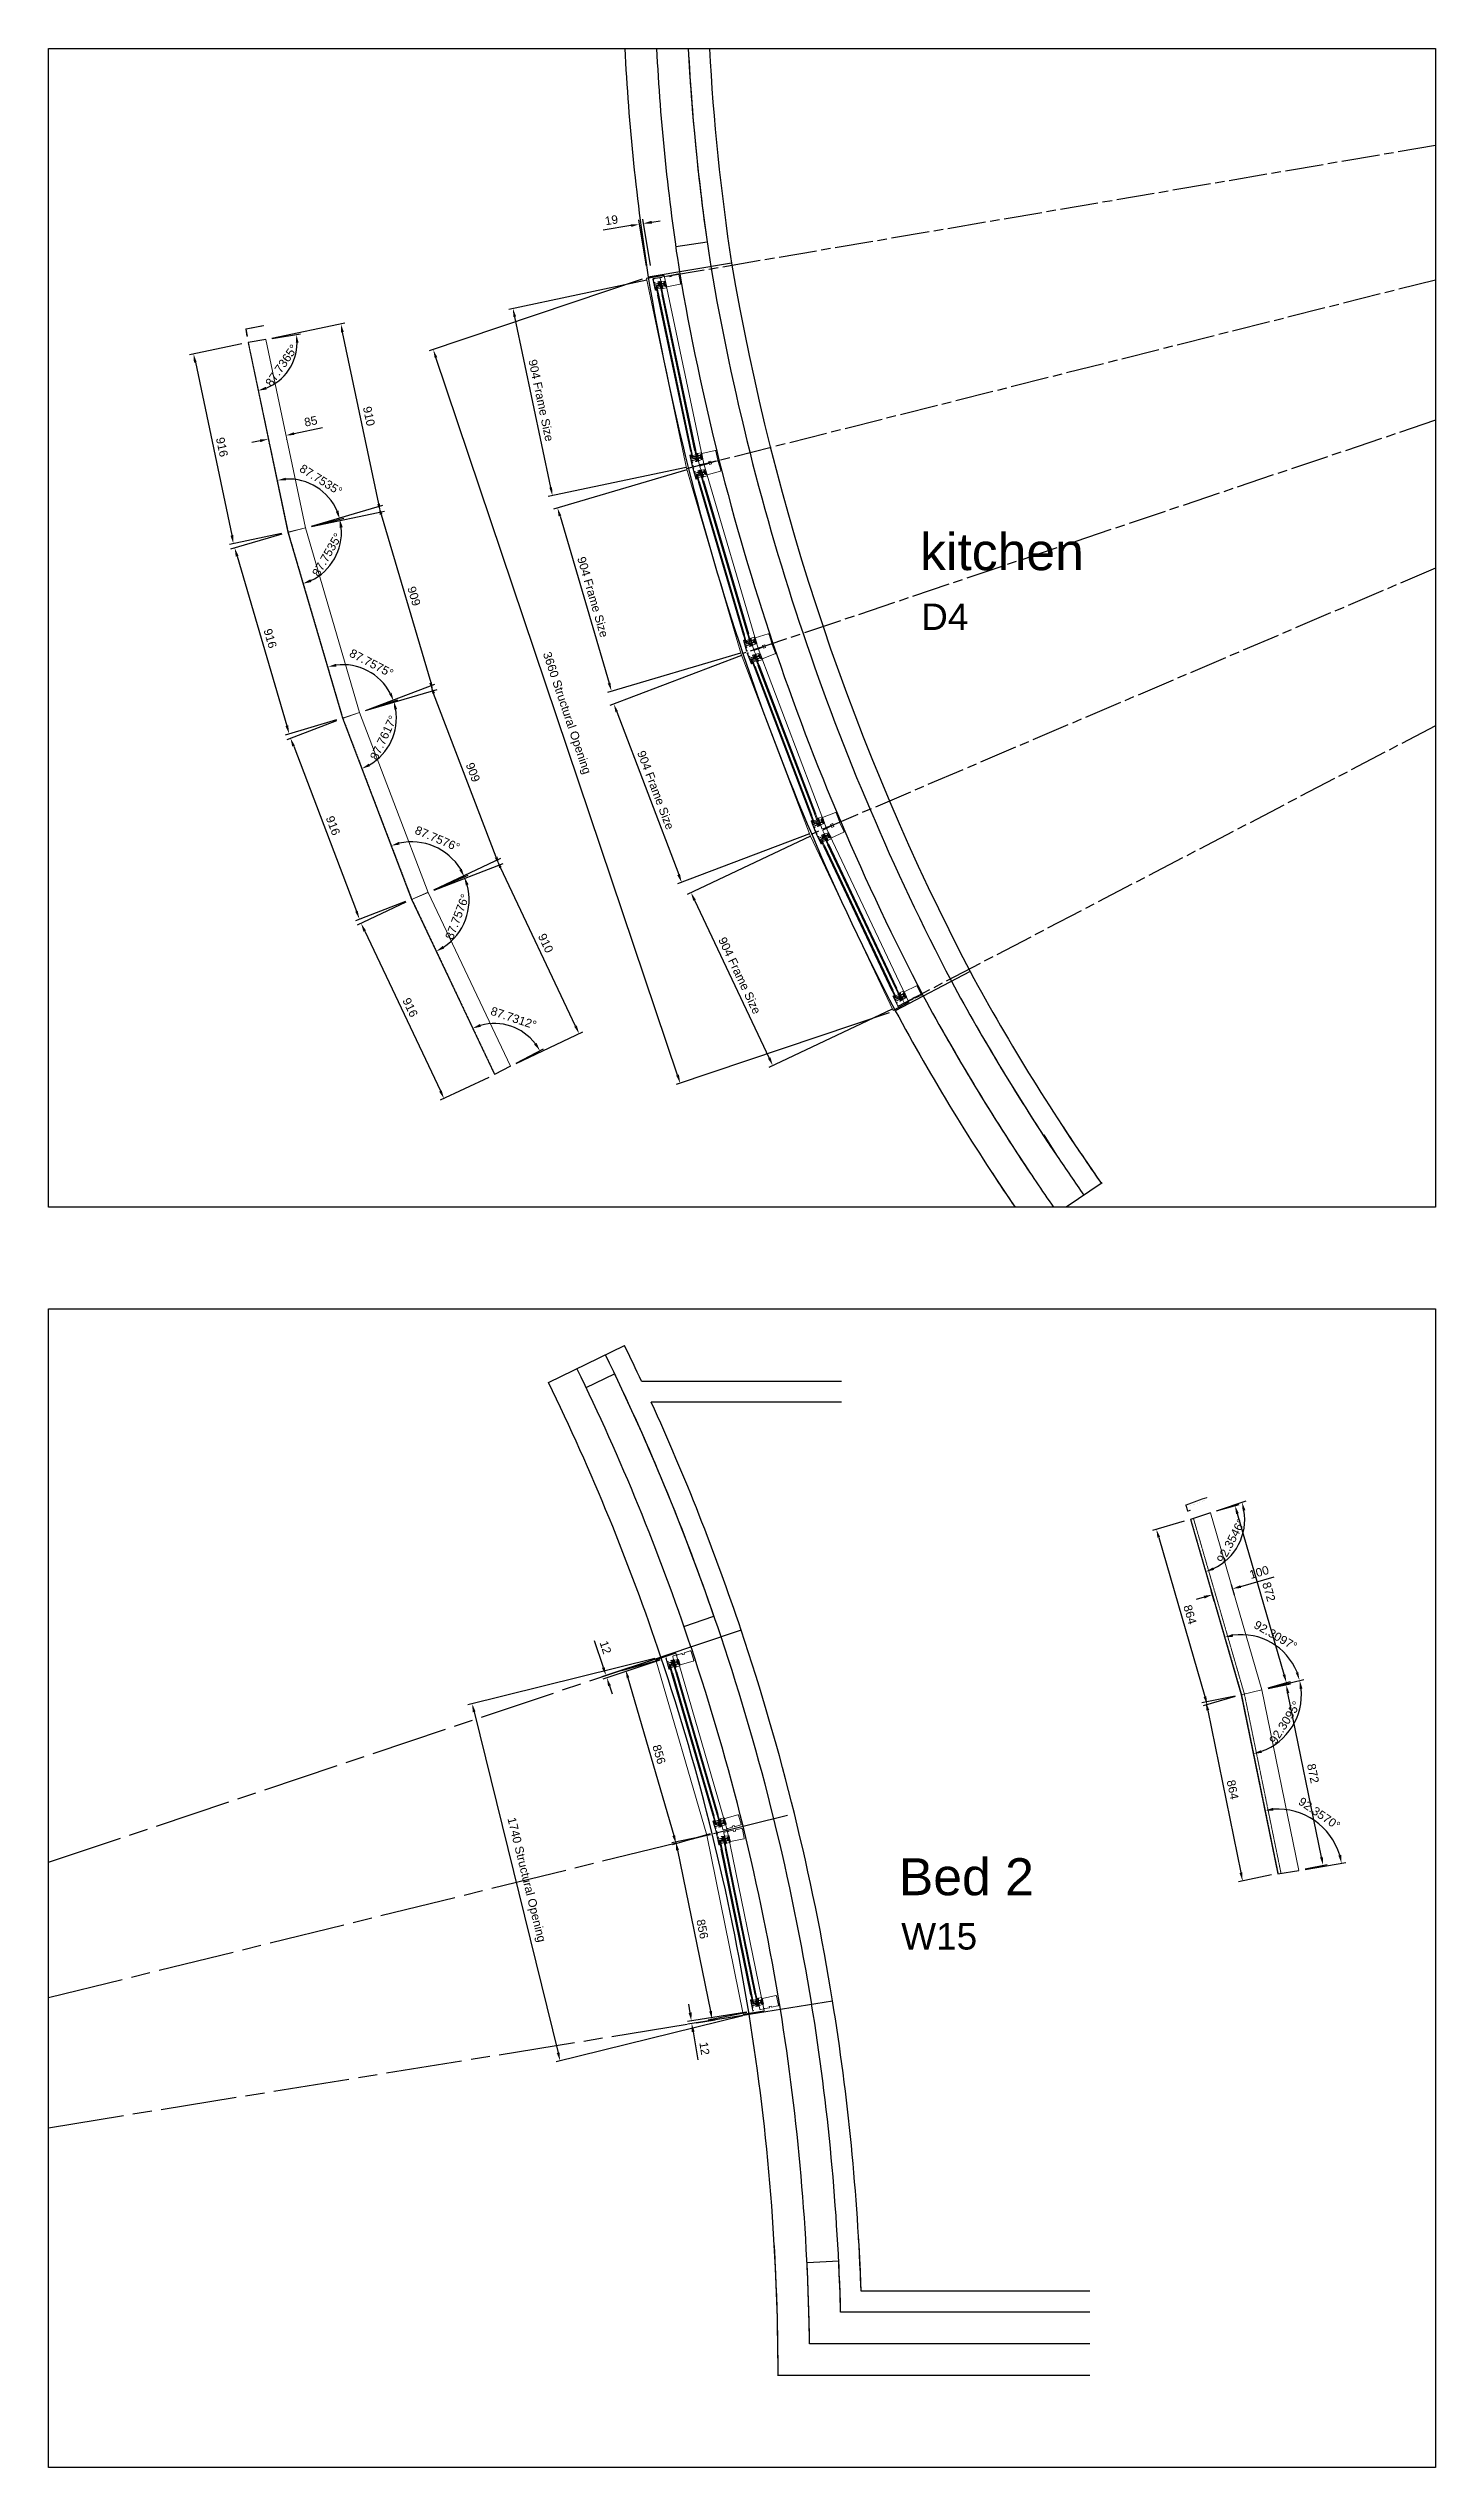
# Model space of a CAD drawing. Header units: inches. Extents: x 19267 to 40087, y 4081 to 15521.
# Drawn here: x 19267 to 25828, y 4081 to 15521 of the extents above; entities that cross this region are included whole.
import ezdxf

# ---------------------------------------------------------------- set-up
doc = ezdxf.new("R2010")
doc.units = ezdxf.units.IN
doc.header["$MEASUREMENT"] = 0
doc.linetypes.add('CENTERLINE', pattern=[30, 12, -1.5, 3, -1.5, 12])
doc.linetypes.add('HIDDENNEW0', pattern=[4.5, 1.5, -1.5, 1.5])
doc.layers.get('DEFPOINTS').update_dxf_attribs({"color": 251})
doc.layers.add('20-TEXT', color=3, linetype='Continuous')
doc.layers.add('DWG', color=7, linetype='Continuous')
doc.layers.add('NEW_GF', color=7, linetype='Continuous', true_color=0xffffff)
doc.layers.add('NEW_LGF', color=7, linetype='Continuous', true_color=0xffffff)
for name, color, linetype, lineweight in [('VELFAC_ALU', 4, 'Continuous', 0), ('VELFAC_COMPOSITE', 4, 'Continuous', 0), ('VELFAC_GASKET', 5, 'Continuous', 0), ('VELFAC_GLAZING', 5, 'Continuous', 0), ('VELFAC_GLAZING_BEAD', 5, 'Continuous', 0), ('VELFAC_WOOD', 2, 'Continuous', 0)]:
    doc.layers.add(name, color=color, linetype=linetype, lineweight=lineweight)
doc.layers.add('vport', color=6, linetype='Continuous', plot=False)
doc.styles.get("Standard").update_dxf_attribs({"font": 'arial.ttf'})
doc.dimstyles.new('20-TEXT', dxfattribs={"dimscale": 20, "dimtxt": 2, "dimasz": 2, "dimexe": 1, "dimexo": 1.5, "dimgap": 1, "dimtad": 1, "dimdec": 0, "dimzin": 0, "dimdsep": 46, "dimtxsty": 'Standard', "dimcen": 0.09, "dimadec": 4, "dimazin": 0, "dimtfac": 1, "dimtdec": 0, "dimtofl": 0, "dimtmove": 0, "dimatfit": 3, "dimfxl": 1, "dimtolj": 1, "dimtzin": 0, "dimarcsym": 0})

msp = doc.modelspace()

# ---------------------------------------------------------------- texts
at = {"layer": 'NEW_GF', "color": 15, "linetype": 'Continuous', "ltscale": 100}
for s, p in [('kitchen', (23389.6, 13053.9)), ('Bed 2', (23288.9, 6787.9))]:
    msp.add_text(s, height=175, dxfattribs=at).set_placement(p)
at = {"layer": 'NEW_LGF', "color": 9, "linetype": 'Continuous', "ltscale": 100}
for s, p in [('D4', (23394.7, 12771)), ('W15', (23300.4, 6531))]:
    msp.add_text(s, height=125, dxfattribs=at).set_placement(p)

# ---------------------------------------------------------------- blocks, each defined once
blk = doc.blocks.new('*D33')
at = {"layer": '20-TEXT', "color": 0, "lineweight": -2, "transparency": 16777216}
for p, q in [((22075, 14430), (21068, 14091)), ((22243, 10666), (21100, 14059)), ((23244, 10961), (22236, 10622))]:
    blk.add_line(p, q, dxfattribs=at)
at = {"layer": '20-TEXT', "color": 0, "transparency": 16777216}
for points in [[(21106, 14061), (21094, 14057), (21087, 14097)], [(22249, 10669), (22236, 10664), (22255, 10628)]]:
    blk.add_solid(points, dxfattribs=at)
at = {"layer": 'DEFPOINTS', "color": 0, "transparency": 16777216}
for p in [(22104, 14439), (21087, 14097), (23272, 10971)]:
    blk.add_point(p, dxfattribs=at)
at = {"layer": '20-TEXT', "color": 0, "transparency": 16777216, "insert": (21715, 12377), "char_height": 40, "attachment_point": 5, "rotation": 288.6124}
blk.add_mtext('\\A1;3660 Structural Opening', dxfattribs=at)
blk = doc.blocks.new('*D28')
at = {"layer": '20-TEXT', "color": 0, "lineweight": -2, "transparency": 16777216}
for p, q in [((22097, 14425), (21445, 14287)), ((21472, 14252), (21642, 13445)), ((22284, 13539), (21631, 13402))]:
    blk.add_line(p, q, dxfattribs=at)
at = {"layer": '20-TEXT', "color": 0, "transparency": 16777216}
for points in [[(21479, 14254), (21466, 14251), (21464, 14291)], [(21649, 13446), (21636, 13444), (21651, 13406)]]:
    blk.add_solid(points, dxfattribs=at)
at = {"layer": 'DEFPOINTS', "color": 0, "transparency": 16777216}
for p in [(22127, 14431), (22313, 13546), (21651, 13406)]:
    blk.add_point(p, dxfattribs=at)
at = {"layer": '20-TEXT', "color": 0, "transparency": 16777216, "insert": (21597, 13857), "char_height": 40, "attachment_point": 5, "rotation": 281.8979}
blk.add_mtext('\\A1;904 Frame Size', dxfattribs=at)
blk = doc.blocks.new('*D29')
at = {"layer": '20-TEXT', "color": 0, "lineweight": -2, "transparency": 16777216}
for p, q in [((22287, 13528), (21656, 13343)), ((21687, 13310), (21919, 12520)), ((22541, 12662), (21911, 12476))]:
    blk.add_line(p, q, dxfattribs=at)
at = {"layer": '20-TEXT', "color": 0, "transparency": 16777216}
for points in [[(21693, 13312), (21680, 13308), (21675, 13348)], [(21925, 12522), (21912, 12518), (21930, 12482)]]:
    blk.add_solid(points, dxfattribs=at)
at = {"layer": 'DEFPOINTS', "color": 0, "transparency": 16777216}
for p in [(22315, 13536), (22570, 12670), (21930, 12482)]:
    blk.add_point(p, dxfattribs=at)
at = {"layer": '20-TEXT', "color": 0, "transparency": 16777216, "insert": (21842, 12927), "char_height": 40, "attachment_point": 5, "rotation": 286.3803}
blk.add_mtext('\\A1;904 Frame Size', dxfattribs=at)
blk = doc.blocks.new('*D30')
at = {"layer": '20-TEXT', "color": 0, "lineweight": -2, "transparency": 16777216}
for p, q in [((22545, 12651), (21922, 12414)), ((21955, 12384), (22248, 11615)), ((22866, 11807), (22243, 11570))]:
    blk.add_line(p, q, dxfattribs=at)
at = {"layer": '20-TEXT', "color": 0, "transparency": 16777216}
for points in [[(21961, 12386), (21949, 12382), (21941, 12421)], [(22254, 11617), (22241, 11612), (22262, 11577)]]:
    blk.add_solid(points, dxfattribs=at)
at = {"layer": 'DEFPOINTS', "color": 0, "transparency": 16777216}
for p in [(22573, 12662), (22894, 11818), (22262, 11577)]:
    blk.add_point(p, dxfattribs=at)
at = {"layer": '20-TEXT', "color": 0, "transparency": 16777216, "insert": (22139, 12014), "char_height": 40, "attachment_point": 5, "rotation": 290.8353}
blk.add_mtext('\\A1;904 Frame Size', dxfattribs=at)
blk = doc.blocks.new('*D31')
at = {"layer": '20-TEXT', "color": 0, "lineweight": -2, "transparency": 16777216}
for p, q in [((22871, 11796), (22288, 11520)), ((22323, 11493), (22676, 10747)), ((23258, 10978), (22675, 10702))]:
    blk.add_line(p, q, dxfattribs=at)
at = {"layer": '20-TEXT', "color": 0, "transparency": 16777216}
for points in [[(22329, 11496), (22317, 11490), (22306, 11529)], [(22682, 10750), (22670, 10744), (22693, 10711)]]:
    blk.add_solid(points, dxfattribs=at)
at = {"layer": 'DEFPOINTS', "color": 0, "transparency": 16777216}
for p in [(22898, 11809), (23285, 10991), (22693, 10711)]:
    blk.add_point(p, dxfattribs=at)
at = {"layer": '20-TEXT', "color": 0, "transparency": 16777216, "insert": (22536, 11137), "char_height": 40, "attachment_point": 5, "rotation": 295.3283}
blk.add_mtext('\\A1;904 Frame Size', dxfattribs=at)
blk = doc.blocks.new('*D32')
at = {"layer": '20-TEXT', "color": 0, "lineweight": -2, "transparency": 16777216}
for p, q in [((22022, 14683), (21891, 14661)), ((22095, 14492), (22059, 14710)), ((22114, 14495), (22078, 14713)), ((22121, 14700), (22160, 14706))]:
    blk.add_line(p, q, dxfattribs=at)
at = {"layer": '20-TEXT', "color": 0, "transparency": 16777216}
for points in [[(22021, 14690), (22024, 14677), (22062, 14690)], [(22119, 14706), (22122, 14693), (22081, 14693)]]:
    blk.add_solid(points, dxfattribs=at)
at = {"layer": 'DEFPOINTS', "color": 0, "transparency": 16777216}
for p in [(22062, 14690), (22100, 14462), (22119, 14465)]:
    blk.add_point(p, dxfattribs=at)
at = {"layer": '20-TEXT', "color": 0, "transparency": 16777216, "insert": (21930, 14709), "char_height": 40, "attachment_point": 5, "rotation": 9.5041}
blk.add_mtext('\\A1;19', dxfattribs=at)
blk = doc.blocks.new('*D53')
at = {"layer": '20-TEXT', "color": 0, "lineweight": -2, "transparency": 16777216}
for p, q in [((20182, 14124), (19934, 14072)), ((19962, 14037), (20134, 13219)), ((20370, 13227), (20123, 13175))]:
    blk.add_line(p, q, dxfattribs=at)
at = {"layer": '20-TEXT', "color": 0, "transparency": 16777216}
for points in [[(19968, 14038), (19955, 14035), (19954, 14076)], [(20141, 13220), (20128, 13217), (20142, 13179)]]:
    blk.add_solid(points, dxfattribs=at)
at = {"layer": 'DEFPOINTS', "color": 0, "transparency": 16777216}
for p in [(20211, 14130), (20142, 13179), (20400, 13234)]:
    blk.add_point(p, dxfattribs=at)
at = {"layer": '20-TEXT', "color": 0, "transparency": 16777216, "insert": (20088, 13636), "char_height": 40, "attachment_point": 5, "rotation": 281.8812}
blk.add_mtext('\\A1;916', dxfattribs=at)
blk = doc.blocks.new('*D54')
at = {"layer": '20-TEXT', "color": 0, "lineweight": -2, "transparency": 16777216}
for p, q in [((20371, 13224), (20129, 13153)), ((20159, 13120), (20395, 12318)), ((20629, 12346), (20387, 12274))]:
    blk.add_line(p, q, dxfattribs=at)
at = {"layer": '20-TEXT', "color": 0, "transparency": 16777216}
for points in [[(20166, 13122), (20153, 13118), (20148, 13159)], [(20401, 12320), (20388, 12316), (20406, 12280)]]:
    blk.add_solid(points, dxfattribs=at)
at = {"layer": 'DEFPOINTS', "color": 0, "transparency": 16777216}
for p in [(20400, 13233), (20406, 12280), (20658, 12354)]:
    blk.add_point(p, dxfattribs=at)
at = {"layer": '20-TEXT', "color": 0, "transparency": 16777216, "insert": (20316, 12731), "char_height": 40, "attachment_point": 5, "rotation": 286.3741}
blk.add_mtext('\\A1;916', dxfattribs=at)
blk = doc.blocks.new('*D55')
at = {"layer": '20-TEXT', "color": 0, "lineweight": -2, "transparency": 16777216}
for p, q in [((20630, 12342), (20394, 12252)), ((20427, 12222), (20724, 11441)), ((20956, 11487), (20720, 11396))]:
    blk.add_line(p, q, dxfattribs=at)
at = {"layer": '20-TEXT', "color": 0, "transparency": 16777216}
for points in [[(20433, 12224), (20420, 12220), (20412, 12259)], [(20730, 11443), (20718, 11439), (20738, 11404)]]:
    blk.add_solid(points, dxfattribs=at)
at = {"layer": 'DEFPOINTS', "color": 0, "transparency": 16777216}
for p in [(20658, 12353), (20984, 11497), (20738, 11404)]:
    blk.add_point(p, dxfattribs=at)
at = {"layer": '20-TEXT', "color": 0, "transparency": 16777216, "insert": (20613, 11846), "char_height": 40, "attachment_point": 5, "rotation": 290.8537}
blk.add_mtext('\\A1;916', dxfattribs=at)
blk = doc.blocks.new('*D56')
at = {"layer": '20-TEXT', "color": 0, "lineweight": -2, "transparency": 16777216}
for p, q in [((20958, 11484), (20728, 11375)), ((20763, 11347), (21121, 10591)), ((21350, 10655), (21120, 10547))]:
    blk.add_line(p, q, dxfattribs=at)
at = {"layer": '20-TEXT', "color": 0, "transparency": 16777216}
for points in [[(20769, 11350), (20757, 11344), (20746, 11383)], [(21127, 10594), (21115, 10588), (21138, 10555)]]:
    blk.add_solid(points, dxfattribs=at)
at = {"layer": 'DEFPOINTS', "color": 0, "transparency": 16777216}
for p in [(20985, 11496), (21377, 10668), (21138, 10555)]:
    blk.add_point(p, dxfattribs=at)
at = {"layer": '20-TEXT', "color": 0, "transparency": 16777216, "insert": (20978, 10986), "char_height": 40, "attachment_point": 5, "rotation": 295.3397}
blk.add_mtext('\\A1;916', dxfattribs=at)
blk = doc.blocks.new('*D57')
at = {"layer": '20-TEXT', "color": 0, "lineweight": -2, "transparency": 16777216}
blk.add_line((21090, 11542), (21253, 11611), dxfattribs=at)
blk.add_arc((20985, 11497), 272, 31.5416, 102.4106, dxfattribs=at)
at = {"layer": '20-TEXT', "color": 0, "transparency": 16777216}
for points in [[(20928, 11756), (20924, 11769), (20888, 11751)], [(21222, 11642), (21210, 11636), (21234, 11603)]]:
    blk.add_solid(points, dxfattribs=at)
at = {"layer": 'DEFPOINTS', "color": 0, "transparency": 16777216}
for p in [(20658, 12354), (21151, 11712), (20985, 11497), (20985, 11497), (21063, 11530)]:
    blk.add_point(p, dxfattribs=at)
at = {"layer": '20-TEXT', "color": 0, "transparency": 16777216, "insert": (21107, 11784), "char_height": 40, "attachment_point": 5, "rotation": 336.9761}
blk.add_mtext('\\A1;87.7576°', dxfattribs=at)
blk = doc.blocks.new('*D58')
at = {"layer": '20-TEXT', "color": 0, "lineweight": -2, "transparency": 16777216}
blk.add_line((21090, 11542), (21253, 11611), dxfattribs=at)
blk.add_arc((20985, 11497), 272, 303.784, 14.653, dxfattribs=at)
at = {"layer": '20-TEXT', "color": 0, "transparency": 16777216}
for points in [[(21241, 11563), (21254, 11568), (21234, 11603)], [(21139, 11265), (21132, 11277), (21101, 11251)]]:
    blk.add_solid(points, dxfattribs=at)
at = {"layer": 'DEFPOINTS', "color": 0, "transparency": 16777216}
for p in [(20985, 11497), (20985, 11497), (21063, 11530), (21206, 11339), (21377, 10668)]:
    blk.add_point(p, dxfattribs=at)
at = {"layer": '20-TEXT', "color": 0, "transparency": 16777216, "insert": (21201, 11415), "char_height": 40, "attachment_point": 5, "rotation": 69.2185}
blk.add_mtext('\\A1;87.7576°', dxfattribs=at)
blk = doc.blocks.new('*D59')
at = {"layer": '20-TEXT', "color": 0, "lineweight": -2, "transparency": 16777216}
blk.add_line((20767, 12390), (20919, 12441), dxfattribs=at)
blk.add_arc((20660, 12354), 253, 27.6964, 97.2943, dxfattribs=at)
at = {"layer": '20-TEXT', "color": 0, "transparency": 16777216}
for points in [[(20629, 12598), (20627, 12611), (20589, 12597)], [(20890, 12474), (20878, 12469), (20900, 12435)]]:
    blk.add_solid(points, dxfattribs=at)
at = {"layer": 'DEFPOINTS', "color": 0, "transparency": 16777216}
for p in [(20402, 13234), (20830, 12542), (20739, 12381), (20658, 12354), (20660, 12354)]:
    blk.add_point(p, dxfattribs=at)
at = {"layer": '20-TEXT', "color": 0, "transparency": 16777216, "insert": (20795, 12614), "char_height": 40, "attachment_point": 5, "rotation": 332.4954}
blk.add_mtext('\\A1;87.7575°', dxfattribs=at)
blk = doc.blocks.new('*D60')
at = {"layer": '20-TEXT', "color": 0, "lineweight": -2, "transparency": 16777216}
blk.add_line((20767, 12390), (20919, 12441), dxfattribs=at)
blk.add_arc((20658, 12354), 255, 299.8583, 9.6132, dxfattribs=at)
at = {"layer": '20-TEXT', "color": 0, "transparency": 16777216}
for points in [[(20903, 12394), (20916, 12398), (20900, 12435)], [(20788, 12127), (20782, 12139), (20749, 12115)]]:
    blk.add_solid(points, dxfattribs=at)
at = {"layer": 'DEFPOINTS', "color": 0, "transparency": 16777216}
for p in [(20739, 12381), (20658, 12354), (20658, 12354), (20854, 12190), (20985, 11497)]:
    blk.add_point(p, dxfattribs=at)
at = {"layer": '20-TEXT', "color": 0, "transparency": 16777216, "insert": (20852, 12262), "char_height": 40, "attachment_point": 5, "rotation": 64.7357}
blk.add_mtext('\\A1;87.7617°', dxfattribs=at)
blk = doc.blocks.new('*D61')
at = {"layer": '20-TEXT', "color": 0, "lineweight": -2, "transparency": 16777216}
blk.add_line((20511, 13261), (20665, 13300), dxfattribs=at)
blk.add_arc((20402, 13234), 251, 23.267, 92.7418, dxfattribs=at)
at = {"layer": '20-TEXT', "color": 0, "transparency": 16777216}
for points in [[(20391, 13478), (20389, 13491), (20350, 13479)], [(20639, 13335), (20626, 13331), (20645, 13295)]]:
    blk.add_solid(points, dxfattribs=at)
at = {"layer": 'DEFPOINTS', "color": 0, "transparency": 16777216}
for p in [(20213, 14131), (20584, 13406), (20400, 13233), (20402, 13233), (20482, 13254)]:
    blk.add_point(p, dxfattribs=at)
at = {"layer": '20-TEXT', "color": 0, "transparency": 16777216, "insert": (20556, 13481), "char_height": 40, "attachment_point": 5, "rotation": 328.0044}
blk.add_mtext('\\A1;87.7535°', dxfattribs=at)
blk = doc.blocks.new('*D62')
at = {"layer": '20-TEXT', "color": 0, "lineweight": -2, "transparency": 16777216}
blk.add_line((20511, 13261), (20665, 13300), dxfattribs=at)
blk.add_arc((20400, 13233), 253, 295.4353, 5.0665, dxfattribs=at)
at = {"layer": '20-TEXT', "color": 0, "transparency": 16777216}
for points in [[(20645, 13254), (20659, 13257), (20645, 13295)], [(20511, 12998), (20506, 13011), (20471, 12990)]]:
    blk.add_solid(points, dxfattribs=at)
at = {"layer": 'DEFPOINTS', "color": 0, "transparency": 16777216}
for p in [(20400, 13233), (20400, 13233), (20482, 13254), (20581, 13056), (20658, 12354)]:
    blk.add_point(p, dxfattribs=at)
at = {"layer": '20-TEXT', "color": 0, "transparency": 16777216, "insert": (20585, 13127), "char_height": 40, "attachment_point": 5, "rotation": 60.2509}
blk.add_mtext('\\A1;87.7535°', dxfattribs=at)
blk = doc.blocks.new('*D63')
at = {"layer": '20-TEXT', "color": 0, "lineweight": -2, "transparency": 16777216}
blk.add_line((20325, 14149), (20460, 14172), dxfattribs=at)
blk.add_arc((20211, 14130), 232, 291.7665, 359.7324, dxfattribs=at)
at = {"layer": '20-TEXT', "color": 0, "transparency": 16777216}
for points in [[(20437, 14129), (20450, 14130), (20440, 14169)], [(20299, 13908), (20295, 13921), (20259, 13903)]]:
    blk.add_solid(points, dxfattribs=at)
at = {"layer": 'DEFPOINTS', "color": 0, "transparency": 16777216}
for p in [(20211, 14130), (20211, 14130), (20295, 14144), (20364, 13955), (20400, 13233)]:
    blk.add_point(p, dxfattribs=at)
at = {"layer": '20-TEXT', "color": 0, "transparency": 16777216, "insert": (20370, 14022), "char_height": 40, "attachment_point": 5, "rotation": 55.7494}
blk.add_mtext('\\A1;87.7365°', dxfattribs=at)
blk = doc.blocks.new('*D64')
at = {"layer": '20-TEXT', "color": 0, "lineweight": -2, "transparency": 16777216}
blk.add_line((21479, 10722), (21609, 10790), dxfattribs=at)
blk.add_arc((21377, 10668), 242, 37.0836, 105.8646, dxfattribs=at)
at = {"layer": '20-TEXT', "color": 0, "transparency": 16777216}
for points in [[(21313, 10895), (21308, 10908), (21273, 10887)], [(21576, 10818), (21564, 10811), (21592, 10781)]]:
    blk.add_solid(points, dxfattribs=at)
at = {"layer": 'DEFPOINTS', "color": 0, "transparency": 16777216}
for p in [(20985, 11497), (21509, 10871), (21377, 10668), (21377, 10668), (21452, 10708)]:
    blk.add_point(p, dxfattribs=at)
at = {"layer": '20-TEXT', "color": 0, "transparency": 16777216, "insert": (21467, 10936), "char_height": 40, "attachment_point": 5, "rotation": 341.4741}
blk.add_mtext('\\A1;87.7312°', dxfattribs=at)
blk = doc.blocks.new('*D65')
at = {"layer": '20-TEXT', "color": 0, "lineweight": -2, "transparency": 16777216}
for p, q in [((21090, 11543), (21406, 11692)), ((21760, 10898), (21405, 11648)), ((21479, 10721), (21795, 10870))]:
    blk.add_line(p, q, dxfattribs=at)
at = {"layer": '20-TEXT', "color": 0, "transparency": 16777216}
for points in [[(21411, 11650), (21399, 11645), (21388, 11684)], [(21766, 10901), (21754, 10895), (21777, 10862)]]:
    blk.add_solid(points, dxfattribs=at)
at = {"layer": 'DEFPOINTS', "color": 0, "transparency": 16777216}
for p in [(21388, 11684), (21063, 11530), (21452, 10708)]:
    blk.add_point(p, dxfattribs=at)
at = {"layer": '20-TEXT', "color": 0, "transparency": 16777216, "insert": (21619, 11290), "char_height": 40, "attachment_point": 5, "rotation": 295.3409}
blk.add_mtext('\\A1;910', dxfattribs=at)
blk = doc.blocks.new('*D66')
at = {"layer": '20-TEXT', "color": 0, "lineweight": -2, "transparency": 16777216}
for p, q in [((20767, 12391), (21094, 12515)), ((21385, 11696), (21089, 12471)), ((21091, 11541), (21418, 11666))]:
    blk.add_line(p, q, dxfattribs=at)
at = {"layer": '20-TEXT', "color": 0, "transparency": 16777216}
for points in [[(21096, 12473), (21083, 12469), (21075, 12508)], [(21391, 11699), (21378, 11694), (21399, 11659)]]:
    blk.add_solid(points, dxfattribs=at)
at = {"layer": 'DEFPOINTS', "color": 0, "transparency": 16777216}
for p in [(21075, 12508), (20739, 12380), (21063, 11531)]:
    blk.add_point(p, dxfattribs=at)
at = {"layer": '20-TEXT', "color": 0, "transparency": 16777216, "insert": (21275, 12098), "char_height": 40, "attachment_point": 5, "rotation": 290.8549}
blk.add_mtext('\\A1;909', dxfattribs=at)
blk = doc.blocks.new('*D67')
at = {"layer": '20-TEXT', "color": 0, "lineweight": -2, "transparency": 16777216}
for p, q in [((20511, 13262), (20849, 13361)), ((20841, 13317), (21075, 12522)), ((20767, 12390), (21105, 12489))]:
    blk.add_line(p, q, dxfattribs=at)
at = {"layer": '20-TEXT', "color": 0, "transparency": 16777216}
for points in [[(20847, 13319), (20834, 13315), (20830, 13355)], [(21081, 12523), (21068, 12520), (21086, 12483)]]:
    blk.add_solid(points, dxfattribs=at)
at = {"layer": 'DEFPOINTS', "color": 0, "transparency": 16777216}
for p in [(20482, 13253), (21086, 12483), (20739, 12381)]:
    blk.add_point(p, dxfattribs=at)
at = {"layer": '20-TEXT', "color": 0, "transparency": 16777216, "insert": (20996, 12931), "char_height": 40, "attachment_point": 5, "rotation": 286.3741}
blk.add_mtext('\\A1;909', dxfattribs=at)
blk = doc.blocks.new('*D68')
at = {"layer": '20-TEXT', "color": 0, "lineweight": -2, "transparency": 16777216}
for p, q in [((20324, 14151), (20669, 14223)), ((20829, 13368), (20658, 14180)), ((20512, 13260), (20856, 13333))]:
    blk.add_line(p, q, dxfattribs=at)
at = {"layer": '20-TEXT', "color": 0, "transparency": 16777216}
for points in [[(20664, 14181), (20651, 14178), (20650, 14219)], [(20835, 13369), (20822, 13367), (20837, 13329)]]:
    blk.add_solid(points, dxfattribs=at)
at = {"layer": 'DEFPOINTS', "color": 0, "transparency": 16777216}
for p in [(20650, 14219), (20295, 14144), (20482, 13254)]:
    blk.add_point(p, dxfattribs=at)
at = {"layer": '20-TEXT', "color": 0, "transparency": 16777216, "insert": (20783, 13782), "char_height": 40, "attachment_point": 5, "rotation": 281.8799}
blk.add_mtext('\\A1;910', dxfattribs=at)
blk = doc.blocks.new('*D82')
at = {"layer": '20-TEXT', "color": 0, "lineweight": -2, "transparency": 16777216}
for p, q in [((22135, 7907), (21251, 7689)), ((21280, 7655), (21678, 6043)), ((22551, 6218), (21668, 6000))]:
    blk.add_line(p, q, dxfattribs=at)
at = {"layer": '20-TEXT', "color": 0, "transparency": 16777216}
for points in [[(21287, 7657), (21274, 7653), (21271, 7694)], [(21684, 6045), (21671, 6042), (21687, 6005)]]:
    blk.add_solid(points, dxfattribs=at)
at = {"layer": 'DEFPOINTS', "color": 0, "transparency": 16777216}
for p in [(22164, 7914), (22581, 6225), (21687, 6005)]:
    blk.add_point(p, dxfattribs=at)
at = {"layer": '20-TEXT', "color": 0, "transparency": 16777216, "insert": (21524, 6860), "char_height": 40, "attachment_point": 5, "rotation": 283.8574}
blk.add_mtext('\\A1;1740 Structural Opening', dxfattribs=at)
blk = doc.blocks.new('*D84')
at = {"layer": '20-TEXT', "color": 0, "lineweight": -2, "transparency": 16777216}
for p, q in [((22158, 7901), (21978, 7849)), ((22008, 7816), (22225, 7070)), ((22397, 7079), (22217, 7026))]:
    blk.add_line(p, q, dxfattribs=at)
at = {"layer": '20-TEXT', "color": 0, "transparency": 16777216}
for points in [[(22015, 7818), (22002, 7814), (21997, 7854)], [(22231, 7072), (22218, 7068), (22236, 7032)]]:
    blk.add_solid(points, dxfattribs=at)
at = {"layer": 'DEFPOINTS', "color": 0, "transparency": 16777216}
for p in [(22187, 7909), (22236, 7032), (22426, 7087)]:
    blk.add_point(p, dxfattribs=at)
at = {"layer": '20-TEXT', "color": 0, "transparency": 16777216, "insert": (22155, 7454), "char_height": 40, "attachment_point": 5, "rotation": 286.1687}
blk.add_mtext('\\A1;856', dxfattribs=at)
blk = doc.blocks.new('*D85')
at = {"layer": '20-TEXT', "color": 0, "lineweight": -2, "transparency": 16777216}
for p, q in [((22398, 7073), (22215, 7036)), ((22243, 7001), (22398, 6240)), ((22570, 6234), (22387, 6197))]:
    blk.add_line(p, q, dxfattribs=at)
at = {"layer": '20-TEXT', "color": 0, "transparency": 16777216}
for points in [[(22249, 7002), (22236, 6999), (22235, 7040)], [(22405, 6241), (22392, 6239), (22406, 6201)]]:
    blk.add_solid(points, dxfattribs=at)
at = {"layer": 'DEFPOINTS', "color": 0, "transparency": 16777216}
for p in [(22428, 7079), (22406, 6201), (22599, 6240)]:
    blk.add_point(p, dxfattribs=at)
at = {"layer": '20-TEXT', "color": 0, "transparency": 16777216, "insert": (22360, 6628), "char_height": 40, "attachment_point": 5, "rotation": 281.5474}
blk.add_mtext('\\A1;856', dxfattribs=at)
blk = doc.blocks.new('*D90')
at = {"layer": '20-TEXT', "color": 0, "lineweight": -2, "transparency": 16777216}
for p, q in [((21892, 7865), (21849, 7991)), ((22155, 7911), (21885, 7821)), ((22159, 7900), (21889, 7810)), ((21921, 7778), (21933, 7740))]:
    blk.add_line(p, q, dxfattribs=at)
at = {"layer": '20-TEXT', "color": 0, "transparency": 16777216}
for points in [[(21898, 7867), (21885, 7863), (21904, 7827)], [(21927, 7780), (21914, 7776), (21908, 7816)]]:
    blk.add_solid(points, dxfattribs=at)
at = {"layer": 'DEFPOINTS', "color": 0, "transparency": 16777216}
for p in [(22183, 7921), (22187, 7909), (21904, 7827)]:
    blk.add_point(p, dxfattribs=at)
at = {"layer": '20-TEXT', "color": 0, "transparency": 16777216, "insert": (21902, 7960), "char_height": 40, "attachment_point": 5, "rotation": 288.5229}
blk.add_mtext('\\A1;12', dxfattribs=at)
blk = doc.blocks.new('*D102')
at = {"layer": '20-TEXT', "color": 0, "lineweight": -2, "transparency": 16777216}
for p, q in [((22569, 6235), (22289, 6190)), ((22571, 6223), (22291, 6178)), ((22302, 6232), (22296, 6272)), ((22317, 6142), (22338, 6010))]:
    blk.add_line(p, q, dxfattribs=at)
at = {"layer": '20-TEXT', "color": 0, "transparency": 16777216}
for points in [[(22309, 6234), (22295, 6231), (22308, 6193)], [(22323, 6143), (22310, 6141), (22310, 6181)]]:
    blk.add_solid(points, dxfattribs=at)
at = {"layer": 'DEFPOINTS', "color": 0, "transparency": 16777216}
for p in [(22310, 6181), (22599, 6240), (22601, 6228)]:
    blk.add_point(p, dxfattribs=at)
at = {"layer": '20-TEXT', "color": 0, "transparency": 16777216, "insert": (22370, 6063), "char_height": 40, "attachment_point": 5, "rotation": 279.1948}
blk.add_mtext('\\A1;12', dxfattribs=at)
blk = doc.blocks.new('*D126')
at = {"layer": '20-TEXT', "color": 0, "lineweight": -2, "transparency": 16777216}
for p, q in [((24639, 8557), (24488, 8513)), ((24518, 8480), (24737, 7727)), ((24880, 7727), (24728, 7683))]:
    blk.add_line(p, q, dxfattribs=at)
at = {"layer": '20-TEXT', "color": 0, "transparency": 16777216}
for points in [[(24525, 8482), (24512, 8478), (24507, 8518)], [(24743, 7729), (24730, 7725), (24748, 7689)]]:
    blk.add_solid(points, dxfattribs=at)
at = {"layer": 'DEFPOINTS', "color": 0, "transparency": 16777216}
for p in [(24668, 8565), (24748, 7689), (24909, 7736)]:
    blk.add_point(p, dxfattribs=at)
at = {"layer": '20-TEXT', "color": 0, "transparency": 16777216, "insert": (24666, 8115), "char_height": 40, "attachment_point": 5, "rotation": 286.1683}
blk.add_mtext('\\A1;864', dxfattribs=at)
blk = doc.blocks.new('*D127')
at = {"layer": '20-TEXT', "color": 0, "lineweight": -2, "transparency": 16777216}
for p, q in [((24879, 7730), (24722, 7697)), ((24750, 7662), (24907, 6895)), ((25052, 6884), (24895, 6851))]:
    blk.add_line(p, q, dxfattribs=at)
at = {"layer": '20-TEXT', "color": 0, "transparency": 16777216}
for points in [[(24757, 7664), (24743, 7661), (24742, 7701)], [(24913, 6896), (24900, 6893), (24915, 6855)]]:
    blk.add_solid(points, dxfattribs=at)
at = {"layer": 'DEFPOINTS', "color": 0, "transparency": 16777216}
for p in [(24909, 7736), (25082, 6890), (24915, 6855)]:
    blk.add_point(p, dxfattribs=at)
at = {"layer": '20-TEXT', "color": 0, "transparency": 16777216, "insert": (24868, 7287), "char_height": 40, "attachment_point": 5, "rotation": 281.5491}
blk.add_mtext('\\A1;864', dxfattribs=at)
blk = doc.blocks.new('*D128')
at = {"layer": '20-TEXT', "color": 0, "lineweight": -2, "transparency": 16777216}
for p, q in [((25035, 7766), (25141, 7787)), ((25288, 6968), (25129, 7744)), ((25210, 6912), (25315, 6933))]:
    blk.add_line(p, q, dxfattribs=at)
at = {"layer": '20-TEXT', "color": 0, "transparency": 16777216}
for points in [[(25136, 7745), (25123, 7743), (25121, 7783)], [(25294, 6970), (25281, 6967), (25296, 6929)]]:
    blk.add_solid(points, dxfattribs=at)
at = {"layer": 'DEFPOINTS', "color": 0, "transparency": 16777216}
for p in [(25121, 7783), (25006, 7760), (25180, 6906)]:
    blk.add_point(p, dxfattribs=at)
at = {"layer": '20-TEXT', "color": 0, "transparency": 16777216, "insert": (25248, 7364), "char_height": 40, "attachment_point": 5, "rotation": 281.5491}
blk.add_mtext('\\A1;872', dxfattribs=at)
blk = doc.blocks.new('*D129')
at = {"layer": '20-TEXT', "color": 0, "lineweight": -2, "transparency": 16777216}
for p, q in [((24792, 8605), (24898, 8636)), ((25111, 7832), (24890, 8592)), ((25035, 7768), (25141, 7799))]:
    blk.add_line(p, q, dxfattribs=at)
at = {"layer": '20-TEXT', "color": 0, "transparency": 16777216}
for points in [[(24897, 8594), (24884, 8590), (24879, 8630)], [(25117, 7833), (25104, 7830), (25122, 7793)]]:
    blk.add_solid(points, dxfattribs=at)
at = {"layer": 'DEFPOINTS', "color": 0, "transparency": 16777216}
for p in [(24763, 8597), (24879, 8630), (25006, 7760)]:
    blk.add_point(p, dxfattribs=at)
at = {"layer": '20-TEXT', "color": 0, "transparency": 16777216, "insert": (25039, 8223), "char_height": 40, "attachment_point": 5, "rotation": 286.1684}
blk.add_mtext('\\A1;872', dxfattribs=at)
blk = doc.blocks.new('*D138')
at = {"layer": '20-TEXT', "color": 0, "lineweight": -2, "transparency": 16777216}
blk.add_line((25035, 7767), (25204, 7808), dxfattribs=at)
blk.add_arc((24909, 7736), 284, 21.9427, 98.0842, dxfattribs=at)
at = {"layer": '20-TEXT', "color": 0, "transparency": 16777216}
for points in [[(24870, 8010), (24867, 8023), (24830, 8008)], [(25178, 7844), (25166, 7840), (25184, 7804)]]:
    blk.add_solid(points, dxfattribs=at)
at = {"layer": 'DEFPOINTS', "color": 0, "transparency": 16777216}
for p in [(24668, 8565), (25111, 7935), (24909, 7736), (24909, 7736), (25006, 7760)]:
    blk.add_point(p, dxfattribs=at)
at = {"layer": '20-TEXT', "color": 0, "transparency": 16777216, "insert": (25071, 8016), "char_height": 40, "attachment_point": 5, "rotation": 330.0135}
blk.add_mtext('\\A1;92.3097°', dxfattribs=at)
blk = doc.blocks.new('*D139')
at = {"layer": '20-TEXT', "color": 0, "lineweight": -2, "transparency": 16777216}
blk.add_line((25035, 7767), (25204, 7808), dxfattribs=at)
blk.add_arc((24909, 7736), 284, 289.6173, 5.7904, dxfattribs=at)
at = {"layer": '20-TEXT', "color": 0, "transparency": 16777216}
for points in [[(25185, 7763), (25198, 7765), (25185, 7804)], [(25006, 7461), (25002, 7474), (24966, 7457)]]:
    blk.add_solid(points, dxfattribs=at)
at = {"layer": 'DEFPOINTS', "color": 0, "transparency": 16777216}
for p in [(24909, 7736), (24909, 7736), (25006, 7760), (25100, 7525), (25082, 6890)]:
    blk.add_point(p, dxfattribs=at)
at = {"layer": '20-TEXT', "color": 0, "transparency": 16777216, "insert": (25115, 7605), "char_height": 40, "attachment_point": 5, "rotation": 57.7039}
blk.add_mtext('\\A1;92.3095°', dxfattribs=at)
blk = doc.blocks.new('*D140')
at = {"layer": '20-TEXT', "color": 0, "lineweight": -2, "transparency": 16777216}
blk.add_line((25210, 6910), (25403, 6942), dxfattribs=at)
blk.add_arc((25082, 6890), 305, 16.7051, 94.0363, dxfattribs=at)
at = {"layer": '20-TEXT', "color": 0, "transparency": 16777216}
for points in [[(25061, 7187), (25059, 7201), (25021, 7189)], [(25381, 6979), (25368, 6976), (25383, 6938)]]:
    blk.add_solid(points, dxfattribs=at)
at = {"layer": 'DEFPOINTS', "color": 0, "transparency": 16777216}
for p in [(24909, 7736), (25316, 7086), (25082, 6890), (25082, 6890), (25180, 6906)]:
    blk.add_point(p, dxfattribs=at)
at = {"layer": '20-TEXT', "color": 0, "transparency": 16777216, "insert": (25278, 7174), "char_height": 40, "attachment_point": 5, "rotation": 325.3707}
blk.add_mtext('\\A1;92.3570°', dxfattribs=at)
blk = doc.blocks.new('*D141')
at = {"layer": '20-TEXT', "color": 0, "lineweight": -2, "transparency": 16777216}
blk.add_line((24792, 8606), (24931, 8653), dxfattribs=at)
blk.add_arc((24668, 8565), 257, 295.0927, 9.5985, dxfattribs=at)
at = {"layer": '20-TEXT', "color": 0, "transparency": 16777216}
for points in [[(24915, 8606), (24928, 8609), (24912, 8647)], [(24780, 8326), (24775, 8338), (24740, 8318)]]:
    blk.add_solid(points, dxfattribs=at)
at = {"layer": 'DEFPOINTS', "color": 0, "transparency": 16777216}
for p in [(24763, 8597), (24668, 8565), (24668, 8565), (24856, 8389), (24909, 7736)]:
    blk.add_point(p, dxfattribs=at)
at = {"layer": '20-TEXT', "color": 0, "transparency": 16777216, "insert": (24860, 8464), "char_height": 40, "attachment_point": 5, "rotation": 62.3456}
blk.add_mtext('\\A1;92.3546°', dxfattribs=at)
blk = doc.blocks.new('*D189')
at = {"layer": '20-TEXT', "color": 0, "lineweight": -2, "transparency": 16777216}
for p, q in [((20268, 13666), (20229, 13658)), ((20312, 13652), (20311, 13654)), ((20395, 13670), (20394, 13672)), ((20429, 13700), (20564, 13728))]:
    blk.add_line(p, q, dxfattribs=at)
at = {"layer": '20-TEXT', "color": 0, "transparency": 16777216}
for points in [[(20267, 13672), (20269, 13659), (20307, 13674)], [(20428, 13706), (20431, 13693), (20390, 13691)]]:
    blk.add_solid(points, dxfattribs=at)
at = {"layer": 'DEFPOINTS', "color": 0, "transparency": 16777216}
for p in [(20305, 13682), (20389, 13699), (20390, 13691)]:
    blk.add_point(p, dxfattribs=at)
at = {"layer": '20-TEXT', "color": 0, "transparency": 16777216, "insert": (20508, 13758), "char_height": 40, "attachment_point": 5, "rotation": 11.8812}
blk.add_mtext('\\A1;85', dxfattribs=at)
blk = doc.blocks.new('*D194')
at = {"layer": '20-TEXT', "color": 0, "lineweight": -2, "transparency": 16777216}
for p, q in [((24876, 8207), (24862, 8256)), ((24906, 8248), (25064, 8294)), ((24733, 8198), (24695, 8187)), ((24780, 8179), (24766, 8228))]:
    blk.add_line(p, q, dxfattribs=at)
at = {"layer": '20-TEXT', "color": 0, "transparency": 16777216}
for points in [[(24904, 8254), (24908, 8241), (24867, 8237)], [(24731, 8204), (24735, 8191), (24772, 8209)]]:
    blk.add_solid(points, dxfattribs=at)
at = {"layer": 'DEFPOINTS', "color": 0, "transparency": 16777216}
for p in [(24789, 8150), (24867, 8237), (24884, 8178)]:
    blk.add_point(p, dxfattribs=at)
at = {"layer": '20-TEXT', "color": 0, "transparency": 16777216, "insert": (24993, 8315), "char_height": 40, "attachment_point": 5, "rotation": 16.1683}
blk.add_mtext('\\A1;100', dxfattribs=at)

# ---------------------------------------------------------------- dimensions: what is measured, and where the dimension line sits
at = {"layer": '20-TEXT'}
for p1, p2, distance, picture, middle in [((22119.2, 14465.4), (22100, 14462.2), -231, '*D32', (21930.1, 14709)), ((20482.2, 13254.3), (20294.9, 14144.4), -362.5, '*D68', (20782.9, 13782.3)), ((20211.1, 14130.2), (20399.7, 13233.6), -263, '*D53', (20087.6, 13636)), ((20305.4, 13681.6), (20388.6, 13699.1), -7.8, '*D189', (20508, 13757.6)), ((20482.4, 13253.3), (20738.7, 12381.2), 361.8, '*D67', (20996.5, 12930.6)), ((20399.9, 13232.6), (20658.1, 12354), -262.7, '*D54', (20315.8, 12730.6)), ((21062.6, 11530.7), (20739, 12380.2), -359.8, '*D66', (21274.8, 12097.9)), ((20658.4, 12353.1), (20984.4, 11497.3), -263.2, '*D55', (20613.2, 11845.9)), ((21452.3, 10707.8), (21063, 11529.8), -359.7, '*D65', (21619.3, 11290)), ((20984.8, 11496.4), (21376.9, 10668.3), -264.5, '*D56', (20978.3, 10986.5)), ((25005.8, 7759.5), (24763.1, 8596.7), -120.9, '*D129', (25039.3, 8223)), ((24668.2922, 8564.934), (24908.7484, 7735.5669), -167.6919, '*D126', (24666.2851, 8114.8111)), ((24788.5, 8150.3), (24884.4, 8178.1), 61.1, '*D194', (24992.8, 8315.2)), ((22187.2, 7909.4), (22183.3, 7920.8), 294.4, '*D90', (21902, 7960)), ((22187.2, 7909.4), (22425.6, 7086.9), -197.6, '*D84', (22155.4, 7454.4)), ((25180.3, 6905.5), (25005.8, 7759.5), -117.9, '*D128', (25248.2, 7364.2)), ((24908.7, 7735.6), (25081.6, 6889.5), -170.2, '*D127', (24868, 7286.6)), ((22427.6, 7079.1), (22599, 6240), -196.7, '*D85', (22360.2, 6628.3)), ((22599, 6240), (22600.9, 6228.2), -294.4, '*D102', (22370.1, 6062.6))]:
    dim = msp.add_aligned_dim(p1=p1, p2=p2, distance=distance, dimstyle='20-TEXT', dxfattribs=at)
    dim.commit()
    dim.dimension.update_dxf_attribs({"geometry": picture, "text_midpoint": middle})
for p1, p2, distance, text, picture, middle in [((23272, 10970.8), (22103.9, 14439.3), 1072.7, '<> Structural Opening', '*D33', (21715.1, 12377.5)), ((22126.6, 14430.9), (22313.1, 13545.5), -677, '904 Frame Size', '*D28', (21597.2, 13857.1)), ((22315.4, 13536.4), (22570, 12670.2), -667.3, '904 Frame Size', '*D29', (21841.6, 12926.6)), ((22572.9, 12661.9), (22894.2, 11817.8), -676.6, '904 Frame Size', '*D30', (22139.2, 12013.7)), ((22897.9, 11809.1), (23285, 10991.3), -655.3, '904 Frame Size', '*D31', (22536, 11137.3)), ((22163.9, 7914.3), (22580.6, 6224.9), -920, '<> Structural Opening', '*D82', (21523.9, 6860.3))]:
    dim = msp.add_aligned_dim(p1=p1, p2=p2, distance=distance, text=text, dimstyle='20-TEXT', dxfattribs=at)
    dim.commit()
    dim.dimension.update_dxf_attribs({"geometry": picture, "text_midpoint": middle})
for base, line1, line2, picture, middle in [((20363.7469, 13955.3057), ((20294.9397, 14144.3716), (20211.069, 14130.1593)), ((20211.069, 14130.1593), (20399.8073, 13233.0695)), '*D63', (20369.5197, 14022.2717)), ((20584.2057, 13405.9716), ((20482.2998, 13253.8325), (20399.8073, 13233.0695)), ((20213.0262, 14130.571), (20401.7645, 13233.4812)), '*D61', (20556.1842, 13480.7493)), ((20580.785, 13055.9995), ((20482.2998, 13253.8325), (20399.8073, 13233.0695)), ((20658.2407, 12353.5216), (20399.8073, 13233.0695)), '*D62', (20584.5238, 13127.4991)), ((20829.637, 12541.5462), ((20738.8547, 12380.6772), (20658.2407, 12353.5216)), ((20660.1596, 12354.0854), (20401.7262, 13233.6333)), '*D59', (20795.495, 12614.1285)), ((20853.7505, 12190.1009), ((20658.2407, 12353.5216), (20984.5973, 11496.8543)), ((20738.8547, 12380.6772), (20658.2407, 12353.5216)), '*D60', (20852.1255, 12262.0206)), ((21150.533, 11711.9362), ((20658.2407, 12353.5216), (20984.5973, 11496.8543)), ((20984.5973, 11496.8543), (21062.8436, 11530.2248)), '*D57', (21106.6546, 11784.0699)), ((21206.0071, 11339.4613), ((21376.9418, 10668.3295), (20984.5973, 11496.8543)), ((20984.5973, 11496.8543), (21062.8436, 11530.2248)), '*D58', (21200.7828, 11414.813)), ((21509.3492, 10871.0834), ((21452.3193, 10707.758), (21376.9797, 10668.3572)), ((21376.9418, 10668.3295), (20984.5973, 11496.8543)), '*D64', (21466.7275, 10936.2837)), ((24856.1487, 8389.4802), ((24763.0625, 8596.7045), (24668.3276, 8564.9645)), ((24908.7484, 7735.5669), (24668.2922, 8564.934)), '*D141', (24860.168, 8464.4061)), ((25110.6748, 7934.8918), ((25005.7888, 7759.5076), (24908.7484, 7735.5669)), ((24908.7484, 7735.5669), (24668.2922, 8564.934)), '*D138', (25070.7674, 8016.3445)), ((25100.1498, 7525.3584), ((25005.7888, 7759.5076), (24908.7484, 7735.5669)), ((24908.7436, 7735.5863), (25081.6281, 6889.5485)), '*D139', (25114.8788, 7605.2756)), ((25315.5557, 7085.6829), ((25081.6281, 6889.5485), (25180.2978, 6905.5156)), ((24908.7436, 7735.5863), (25081.6281, 6889.5485)), '*D140', (25278.082, 7174.013))]:
    dim = msp.add_angular_dim_2l(base=base, line1=line1, line2=line2, dimstyle='20-TEXT', dxfattribs=at)
    dim.commit()
    dim.dimension.update_dxf_attribs({"geometry": picture, "text_midpoint": middle})

# ---------------------------------------------------------------- hatches: boundary and pattern name
at = {"layer": 'VELFAC_ALU', "linetype": 'Continuous'}
h = msp.add_hatch(color=256, dxfattribs=at)
h.dxf.hatch_style = 1
h.paths.add_polyline_path([(24647.5, 8633.9, 0.389325), (24645.9, 8630.6), (24653.7, 8605.7, 0.4142136), (24657, 8603.9), (24667.4, 8607.1), (24666.8, 8608.8), (24656.5, 8605.6, -0.4142136), (24655.4, 8606.2), (24647.7, 8631.2, -0.3789744), (24648.2, 8632.3), (24724.4, 8660.6), (24745.8, 8667.2), (24745.3, 8668.9), (24723.8, 8662.3)])
at = {"layer": 'VELFAC_COMPOSITE'}
h = msp.add_hatch(color=8, dxfattribs=at)
h.paths.add_polyline_path([(22159.1, 14402, -0.5205671), (22157.3, 14403.7), (22157.3, 14404.1, 0.5205671), (22156.6, 14404.8), (22154.9, 14404.4, -0.1316525), (22154.7, 14404.4), (22154.4, 14404.5, -0.4142136), (22154.2, 14404.9), (22154.4, 14405.7, -0.4142136), (22154.8, 14405.9), (22155, 14405.9, 1.6961405), (22155.3, 14406.9), (22155.1, 14406.9, -0.4142136), (22155, 14407.3), (22155.2, 14408.2, -0.4142136), (22155.6, 14408.4), (22156, 14408.2, -0.1316525), (22156.1, 14408.2), (22157.3, 14406.8, 0.5773503), (22158.1, 14407), (22158.7, 14408.7, -0.2679492), (22160.2, 14410), (22161.1, 14410.2, 0.2679492), (22161.3, 14410.4, -0.2679492), (22161.6, 14410.6), (22165, 14411.4, -0.176327), (22165.7, 14411.3), (22167.8, 14410.2, 0.176327), (22169.1, 14410), (22177.1, 14411.6, 0.4142136), (22177.5, 14412.2), (22177, 14414.7, -0.4142136), (22177.4, 14415.3), (22180.8, 14416, -0.4142136), (22181.4, 14415.6), (22181.7, 14414, -0.3420014), (22181.2, 14412.9, -0.4903114), (22180.9, 14413.1), (22180.7, 14413.9, 0.4142136), (22180.1, 14414.3), (22179.2, 14414.1, 0.4142136), (22178.8, 14413.5), (22179.5, 14410.3, 0.1989124), (22179.9, 14409.7), (22181.3, 14408.8, 0.6681786), (22181.8, 14409.1), (22181.6, 14409.7, -0.4903114), (22181.8, 14410, -0.3420014), (22182.8, 14409.2), (22183.1, 14407.6, -0.4142136), (22182.7, 14407), (22179.7, 14406.4, -0.1989124), (22178.9, 14406.5), (22178.2, 14407, -0.1989124), (22178.1, 14407.1), (22178, 14407.3, -0.4142136), (22178.2, 14407.6), (22179.1, 14407.8, 0.6681786), (22179.2, 14408.3), (22178.3, 14408.9, -0.1482912), (22177.9, 14409.4, 0.3577563), (22177.4, 14409.7), (22174.9, 14409.1, 0.4142136), (22174.7, 14408.8), (22174.9, 14407.9, -0.4142136), (22174.6, 14407.5), (22172.4, 14407.1, -0.3492156), (22172.1, 14407.2), (22171.6, 14408.2, 0.3492156), (22171.3, 14408.4), (22164.8, 14407, 0.4142136), (22164.1, 14405.8), (22164.2, 14405.1, 0.4142136), (22164.8, 14404.8), (22166.3, 14405.1, -0.4142136), (22166.8, 14404.7), (22166.9, 14404.4, -0.4142136), (22166.3, 14403.5)])
h.paths.add_polyline_path([(22162.9, 14405.1), (22162.8, 14405.6, -0.4142136), (22164.5, 14408.2), (22165.1, 14408.4, 1), (22164.8, 14409.7), (22160.8, 14408.9, 0.2679492), (22159.7, 14407.9), (22158.7, 14404.6), (22158.6, 14404.2, 0.5205671), (22159.4, 14403.4), (22162.1, 14403.9, 0.4142136)], flags=16)
h = msp.add_hatch(color=8, dxfattribs=at)
h.paths.add_polyline_path([(22331.2, 13585.1, 0.5205671), (22330.2, 13582.9), (22330.4, 13582.5, -0.5205671), (22330, 13581.6), (22328.3, 13581.2, 0.1316525), (22328.2, 13581.2), (22327.9, 13580.9, 0.4142136), (22327.9, 13580.5), (22328.5, 13579.8, 0.4142136), (22328.9, 13579.8), (22329, 13579.9, -1.6961405), (22329.7, 13579.1), (22329.6, 13579, 0.4142136), (22329.6, 13578.6), (22330.2, 13577.9, 0.4142136), (22330.6, 13577.9), (22330.9, 13578.2, 0.1316525), (22330.9, 13578.3), (22331.5, 13580, -0.5773503), (22332.3, 13580.2), (22333.5, 13578.9, 0.2679492), (22335.4, 13578.2), (22336.4, 13578.4, -0.2679492), (22336.6, 13578.3, 0.2679492), (22336.9, 13578.3), (22340.4, 13579, 0.176327), (22341, 13579.3), (22342.4, 13581.2, -0.176327), (22343.6, 13581.9), (22351.6, 13583.6, -0.4142136), (22352.2, 13583.2), (22352.7, 13580.8, 0.4142136), (22353.3, 13580.4), (22356.7, 13581.1, 0.4142136), (22357.1, 13581.7), (22356.8, 13583.3, 0.3420014), (22355.8, 13584.1, 0.4903114), (22355.6, 13583.8), (22355.8, 13582.9, -0.4142136), (22355.4, 13582.4), (22354.5, 13582.1, -0.4142136), (22353.9, 13582.5), (22353.2, 13585.8, -0.1989124), (22353.3, 13586.5), (22354.2, 13587.9, -0.6681786), (22354.8, 13587.8), (22354.9, 13587.2, 0.4903114), (22355.2, 13587, 0.3420014), (22355.8, 13588.1), (22355.4, 13589.7, 0.4142136), (22354.8, 13590.1), (22351.8, 13589.5, 0.1989124), (22351.2, 13589), (22350.7, 13588.3, 0.1989124), (22350.6, 13588.1), (22350.7, 13587.9, 0.4142136), (22350.9, 13587.7), (22351.9, 13587.9, -0.6681786), (22352.2, 13587.5), (22351.6, 13586.6, 0.1482912), (22351.4, 13586, -0.3577563), (22351, 13585.5), (22348.5, 13585, -0.4142136), (22348.2, 13585.2), (22348, 13586.1, 0.4142136), (22347.6, 13586.3), (22345.4, 13585.9, 0.3492156), (22345.2, 13585.6), (22345.2, 13584.5, -0.3492156), (22344.9, 13584.2), (22338.5, 13582.9, -0.4142136), (22337.3, 13583.6), (22337.1, 13584.3, -0.4142136), (22337.5, 13584.9), (22339, 13585.2, 0.4142136), (22339.4, 13585.8), (22339.3, 13586.1, 0.4142136), (22338.4, 13586.6)])
h.paths.add_polyline_path([(22336, 13583.8), (22336.1, 13583.3, 0.4142136), (22338.7, 13581.6), (22339.3, 13581.8, -1), (22339.6, 13580.4), (22335.6, 13579.5, -0.2679492), (22334.1, 13580), (22331.9, 13582.5), (22331.6, 13583, -0.5205671), (22332.1, 13584), (22334.8, 13584.6, -0.4142136)], flags=16)
h = msp.add_hatch(color=8, dxfattribs=at)
h.paths.add_polyline_path([(22350.1, 13510.1, -0.5205671), (22348.1, 13511.6), (22348.2, 13512, 0.5205671), (22347.4, 13512.7), (22345.7, 13512.1, -0.1316525), (22345.5, 13512.1), (22345.2, 13512.2, -0.4142136), (22345, 13512.6), (22345.2, 13513.5, -0.4142136), (22345.5, 13513.7), (22345.7, 13513.7, 1.6961405), (22345.9, 13514.7), (22345.8, 13514.7, -0.4142136), (22345.6, 13515.1), (22345.8, 13515.9, -0.4142136), (22346.1, 13516.2), (22346.5, 13516.1, -0.1316525), (22346.6, 13516), (22347.9, 13514.8, 0.5773503), (22348.7, 13515), (22349.2, 13516.7, -0.2679492), (22350.5, 13518.2), (22351.5, 13518.4, 0.2679492), (22351.7, 13518.7, -0.2679492), (22351.9, 13518.9), (22355.3, 13519.9, -0.176327), (22356, 13519.8), (22358.1, 13518.9, 0.176327), (22359.5, 13518.8), (22367.3, 13521.1, 0.4142136), (22367.7, 13521.7), (22367, 13524.1, -0.4142136), (22367.3, 13524.8), (22370.7, 13525.8, -0.4142136), (22371.3, 13525.4), (22371.7, 13523.9, -0.3420014), (22371.3, 13522.7, -0.4903114), (22371, 13522.8), (22370.7, 13523.7, 0.4142136), (22370.1, 13524), (22369.2, 13523.8, 0.4142136), (22368.8, 13523.1), (22369.8, 13520, 0.1989124), (22370.2, 13519.4), (22371.7, 13518.6, 0.6681786), (22372.1, 13518.9), (22372, 13519.6, -0.4903114), (22372.1, 13519.8, -0.3420014), (22373.1, 13519.1), (22373.6, 13517.5, -0.4142136), (22373.3, 13516.9), (22370.3, 13516.1, -0.1989124), (22369.5, 13516.1), (22368.7, 13516.6, -0.1989124), (22368.6, 13516.7), (22368.6, 13516.9, -0.4142136), (22368.7, 13517.2), (22369.6, 13517.4, 0.6681786), (22369.7, 13518), (22368.7, 13518.5, -0.1482912), (22368.3, 13518.9, 0.3577563), (22367.7, 13519.2), (22365.3, 13518.4, 0.4142136), (22365.1, 13518.1), (22365.4, 13517.2, -0.4142136), (22365.2, 13516.8), (22363, 13516.2, -0.3492156), (22362.6, 13516.3), (22362.1, 13517.3, 0.3492156), (22361.8, 13517.4), (22355.4, 13515.5, 0.4142136), (22354.7, 13514.3), (22354.9, 13513.6, 0.4142136), (22355.6, 13513.3), (22357, 13513.7, -0.4142136), (22357.6, 13513.4), (22357.7, 13513.1, -0.4142136), (22357.2, 13512.2)])
h.paths.add_polyline_path([(22353.7, 13513.5), (22353.5, 13514, -0.4142136), (22355, 13516.7), (22355.6, 13516.9, 1), (22355.2, 13518.3), (22351.3, 13517.1, 0.2679492), (22350.3, 13516), (22349.5, 13512.7), (22349.4, 13512.2, 0.5205671), (22350.3, 13511.5), (22353, 13512.3, 0.4142136)], flags=16)
h = msp.add_hatch(color=8, dxfattribs=at)
h.paths.add_polyline_path([(22584.9, 12711, 0.5205671), (22584.2, 12708.7), (22584.4, 12708.4, -0.5205671), (22584.1, 12707.5), (22582.4, 12707, 0.1316525), (22582.2, 12706.9), (22582, 12706.6, 0.4142136), (22582, 12706.2), (22582.7, 12705.6, 0.4142136), (22583.1, 12705.6), (22583.2, 12705.7, -1.6961405), (22583.9, 12705), (22583.8, 12704.8, 0.4142136), (22583.8, 12704.4), (22584.5, 12703.8, 0.4142136), (22584.9, 12703.8), (22585.2, 12704.1, 0.1316525), (22585.3, 12704.2), (22585.7, 12705.9, -0.5773503), (22586.5, 12706.2), (22587.8, 12705, 0.2679492), (22589.7, 12704.5), (22590.6, 12704.8, -0.2679492), (22590.9, 12704.7, 0.2679492), (22591.2, 12704.6), (22594.6, 12705.6, 0.176327), (22595.2, 12706.1), (22596.5, 12708, -0.176327), (22597.6, 12708.8), (22605.4, 12711.1, -0.4142136), (22606.1, 12710.8), (22606.8, 12708.4, 0.4142136), (22607.4, 12708), (22610.7, 12709, 0.4142136), (22611.1, 12709.6), (22610.6, 12711.2, 0.3420014), (22609.6, 12711.9, 0.4903114), (22609.4, 12711.7), (22609.7, 12710.8, -0.4142136), (22609.4, 12710.2), (22608.4, 12709.9, -0.4142136), (22607.8, 12710.2), (22606.8, 12713.4, -0.1989124), (22606.9, 12714.2), (22607.7, 12715.6, -0.6681786), (22608.3, 12715.6), (22608.5, 12714.9, 0.4903114), (22608.8, 12714.8, 0.3420014), (22609.2, 12716), (22608.8, 12717.5, 0.4142136), (22608.1, 12717.9), (22605.2, 12717, 0.1989124), (22604.6, 12716.5), (22604.1, 12715.7, 0.1989124), (22604.1, 12715.5), (22604.2, 12715.3, 0.4142136), (22604.4, 12715.2), (22605.4, 12715.5, -0.6681786), (22605.7, 12715), (22605.2, 12714.1, 0.1482912), (22605.1, 12713.5, -0.3577563), (22604.7, 12713), (22602.3, 12712.3, -0.4142136), (22601.9, 12712.5), (22601.6, 12713.3, 0.4142136), (22601.3, 12713.5), (22599.1, 12712.9, 0.3492156), (22598.9, 12712.6), (22599, 12711.5, -0.3492156), (22598.7, 12711.2), (22592.4, 12709.4, -0.4142136), (22591.2, 12710), (22591, 12710.7, -0.4142136), (22591.3, 12711.3), (22592.7, 12711.8, 0.4142136), (22593.1, 12712.4), (22593, 12712.6, 0.4142136), (22592.1, 12713.1)])
h.paths.add_polyline_path([(22589.8, 12710.1), (22590, 12709.6, 0.4142136), (22592.7, 12708.2), (22593.3, 12708.3, -1), (22593.7, 12707), (22589.8, 12705.8, -0.2679492), (22588.3, 12706.2), (22585.8, 12708.5), (22585.6, 12708.9, -0.5205671), (22585.9, 12710), (22588.6, 12710.8, -0.4142136)], flags=16)
h = msp.add_hatch(color=8, dxfattribs=at)
h.paths.add_polyline_path([(22609.5, 12638.4, -0.5205671), (22607.5, 12639.8), (22607.5, 12640.2, 0.5205671), (22606.7, 12640.7), (22605, 12640.1, -0.1316525), (22604.9, 12640.1), (22604.5, 12640.1, -0.4142136), (22604.2, 12640.5), (22604.4, 12641.4, -0.4142136), (22604.7, 12641.6), (22604.9, 12641.6, 1.6961405), (22605.1, 12642.6), (22604.9, 12642.6, -0.4142136), (22604.6, 12643), (22604.8, 12643.9, -0.4142136), (22605.1, 12644.1), (22605.5, 12644.1, -0.1316525), (22605.6, 12644), (22607, 12642.9, 0.5773503), (22607.8, 12643.2), (22608.1, 12644.9, -0.2679492), (22609.4, 12646.5), (22610.3, 12646.8, 0.2679492), (22610.5, 12647, -0.2679492), (22610.7, 12647.3), (22614, 12648.5, -0.176327), (22614.7, 12648.6), (22616.9, 12647.8, 0.176327), (22618.2, 12647.8), (22625.9, 12650.7, 0.4142136), (22626.2, 12651.4), (22625.3, 12653.7, -0.4142136), (22625.6, 12654.3), (22628.8, 12655.6, -0.4142136), (22629.5, 12655.3), (22630.1, 12653.8, -0.3420014), (22629.7, 12652.6, -0.4903114), (22629.4, 12652.7), (22629.1, 12653.5, 0.4142136), (22628.4, 12653.8), (22627.5, 12653.5, 0.4142136), (22627.2, 12652.8), (22628.4, 12649.8, 0.1989124), (22628.9, 12649.2), (22630.5, 12648.5, 0.6681786), (22630.9, 12648.9), (22630.6, 12649.5, -0.4903114), (22630.8, 12649.8, -0.3420014), (22631.8, 12649.2), (22632.4, 12647.6, -0.4142136), (22632.1, 12647), (22629.2, 12645.9, -0.1989124), (22628.5, 12645.9), (22627.6, 12646.3, -0.1989124), (22627.5, 12646.4), (22627.4, 12646.6, -0.4142136), (22627.6, 12646.9), (22628.5, 12647.2, 0.6681786), (22628.5, 12647.8), (22627.5, 12648.2, -0.1482912), (22627, 12648.6, 0.3577563), (22626.4, 12648.8), (22624.1, 12647.9, 0.4142136), (22623.9, 12647.5), (22624.2, 12646.7, -0.4142136), (22624, 12646.3), (22621.9, 12645.5, -0.3492156), (22621.6, 12645.6), (22621, 12646.5, 0.3492156), (22620.6, 12646.6), (22614.4, 12644.2, 0.4142136), (22613.9, 12642.9), (22614.1, 12642.3, 0.4142136), (22614.8, 12642), (22616.2, 12642.5, -0.4142136), (22616.8, 12642.2), (22616.9, 12642, -0.4142136), (22616.5, 12641)])
h.paths.add_polyline_path([(22612.9, 12642.1), (22612.7, 12642.5, -0.4142136), (22614, 12645.4), (22614.5, 12645.6, 1), (22614, 12646.9), (22610.2, 12645.4, 0.2679492), (22609.3, 12644.3), (22608.7, 12640.9), (22608.7, 12640.4, 0.5205671), (22609.7, 12639.8), (22612.3, 12640.8, 0.4142136)], flags=16)
h = msp.add_hatch(color=8, dxfattribs=at)
h.paths.add_polyline_path([(22905.9, 11859.7, 0.5205671), (22905.3, 11857.3), (22905.6, 11857, -0.5205671), (22905.3, 11856.1), (22903.7, 11855.4, 0.1316525), (22903.5, 11855.3), (22903.3, 11855.1, 0.4142136), (22903.3, 11854.6), (22904, 11854.1, 0.4142136), (22904.5, 11854.1), (22904.6, 11854.2, -1.6961405), (22905.4, 11853.6), (22905.3, 11853.4, 0.4142136), (22905.3, 11853), (22906, 11852.5, 0.4142136), (22906.4, 11852.5), (22906.7, 11852.8, 0.1316525), (22906.7, 11852.9), (22907, 11854.7, -0.5773503), (22907.8, 11855), (22909.2, 11853.9, 0.2679492), (22911.2, 11853.6), (22912.1, 11853.9, -0.2679492), (22912.4, 11853.9, 0.2679492), (22912.7, 11853.8), (22916, 11855.1, 0.176327), (22916.5, 11855.5), (22917.7, 11857.6, -0.176327), (22918.7, 11858.5), (22926.3, 11861.4, -0.4142136), (22927, 11861.1), (22927.9, 11858.7, 0.4142136), (22928.5, 11858.5), (22931.8, 11859.7, 0.4142136), (22932.1, 11860.3), (22931.5, 11861.9, 0.3420014), (22930.4, 11862.5, 0.4903114), (22930.3, 11862.2), (22930.6, 11861.4, -0.4142136), (22930.3, 11860.8), (22929.4, 11860.4, -0.4142136), (22928.7, 11860.7), (22927.6, 11863.8, -0.1989124), (22927.6, 11864.5), (22928.3, 11866.1, -0.6681786), (22928.8, 11866), (22929.1, 11865.4, 0.4903114), (22929.4, 11865.3, 0.3420014), (22929.7, 11866.5), (22929.1, 11868, 0.4142136), (22928.5, 11868.3), (22925.6, 11867.2, 0.1989124), (22925.1, 11866.7), (22924.7, 11865.8, 0.1989124), (22924.7, 11865.7), (22924.8, 11865.5, 0.4142136), (22925, 11865.4), (22925.9, 11865.7, -0.6681786), (22926.3, 11865.3), (22925.8, 11864.3, 0.1482912), (22925.8, 11863.7, -0.3577563), (22925.5, 11863.2), (22923.1, 11862.3, -0.4142136), (22922.7, 11862.5), (22922.4, 11863.3, 0.4142136), (22922, 11863.5), (22919.9, 11862.7, 0.3492156), (22919.7, 11862.3), (22919.8, 11861.3, -0.3492156), (22919.6, 11861), (22913.5, 11858.6, -0.4142136), (22912.2, 11859.2), (22911.9, 11859.8, -0.4142136), (22912.2, 11860.5), (22913.6, 11861, 0.4142136), (22913.9, 11861.7), (22913.8, 11861.9, 0.4142136), (22912.8, 11862.3)])
h.paths.add_polyline_path([(22910.8, 11859.2), (22911, 11858.7, 0.4142136), (22913.9, 11857.4), (22914.5, 11857.7, -1), (22915, 11856.3), (22911.1, 11854.9, -0.2679492), (22909.6, 11855.1), (22907, 11857.3), (22906.7, 11857.6, -0.5205671), (22907, 11858.8), (22909.6, 11859.7, -0.4142136)], flags=16)
h = msp.add_hatch(color=8, dxfattribs=at)
h.paths.add_polyline_path([(22936.2, 11788.6, -0.5205671), (22934.1, 11789.8), (22934.1, 11790.2, 0.5205671), (22933.2, 11790.6), (22931.6, 11789.9, -0.1316525), (22931.5, 11789.9), (22931.1, 11789.9, -0.4142136), (22930.8, 11790.2), (22930.9, 11791.1, -0.4142136), (22931.2, 11791.4), (22931.4, 11791.4, 1.6961405), (22931.5, 11792.4), (22931.3, 11792.4, -0.4142136), (22931, 11792.8), (22931.1, 11793.6, -0.4142136), (22931.4, 11793.9), (22931.8, 11793.9, -0.1316525), (22931.9, 11793.8), (22933.4, 11792.8, 0.5773503), (22934.2, 11793.2), (22934.3, 11794.9, -0.2679492), (22935.4, 11796.6), (22936.3, 11797, 0.2679492), (22936.5, 11797.3, -0.2679492), (22936.7, 11797.5), (22939.9, 11799, -0.176327), (22940.6, 11799.1), (22942.8, 11798.5, 0.176327), (22944.2, 11798.6), (22951.6, 11802.1, 0.4142136), (22951.8, 11802.8), (22950.8, 11805, -0.4142136), (22951, 11805.7), (22954.2, 11807.2, -0.4142136), (22954.8, 11807), (22955.5, 11805.5, -0.3420014), (22955.3, 11804.3, -0.4903114), (22954.9, 11804.4), (22954.6, 11805.2, 0.4142136), (22953.9, 11805.4), (22953, 11805, 0.4142136), (22952.7, 11804.3), (22954.2, 11801.4, 0.1989124), (22954.7, 11800.8), (22956.3, 11800.3, 0.6681786), (22956.7, 11800.7), (22956.4, 11801.3, -0.4903114), (22956.5, 11801.6, -0.3420014), (22957.6, 11801), (22958.3, 11799.6, -0.4142136), (22958.1, 11798.9), (22955.3, 11797.6, -0.1989124), (22954.5, 11797.5), (22953.7, 11797.8, -0.1989124), (22953.6, 11797.9), (22953.5, 11798.1, -0.4142136), (22953.6, 11798.4), (22954.4, 11798.8, 0.6681786), (22954.4, 11799.4), (22953.4, 11799.7, -0.1482912), (22952.9, 11800.1, 0.3577563), (22952.3, 11800.2), (22950, 11799.2, 0.4142136), (22949.9, 11798.8), (22950.2, 11797.9, -0.4142136), (22950.1, 11797.5), (22948.1, 11796.6, -0.3492156), (22947.7, 11796.7), (22947, 11797.5, 0.3492156), (22946.7, 11797.6), (22940.7, 11794.7, 0.4142136), (22940.2, 11793.4), (22940.5, 11792.8, 0.4142136), (22941.2, 11792.5), (22942.5, 11793.2, -0.4142136), (22943.2, 11793), (22943.3, 11792.7, -0.4142136), (22942.9, 11791.7)])
h.paths.add_polyline_path([(22939.3, 11792.5), (22939.1, 11792.9, -0.4142136), (22940.1, 11795.9), (22940.7, 11796.1, 1), (22940.1, 11797.4), (22936.4, 11795.6, 0.2679492), (22935.5, 11794.4), (22935.2, 11791), (22935.3, 11790.5, 0.5205671), (22936.3, 11790), (22938.8, 11791.1, 0.4142136)], flags=16)
h = msp.add_hatch(color=8, dxfattribs=at)
h.paths.add_polyline_path([(23293.4, 11034, 0.5205671), (23293, 11031.5), (23293.3, 11031.3, -0.5205671), (23293.1, 11030.3), (23291.5, 11029.5, 0.1316525), (23291.4, 11029.4), (23291.2, 11029.1, 0.4142136), (23291.2, 11028.7), (23292, 11028.2, 0.4142136), (23292.4, 11028.3), (23292.5, 11028.4, -1.6961405), (23293.3, 11027.8), (23293.3, 11027.7, 0.4142136), (23293.3, 11027.3), (23294.1, 11026.8, 0.4142136), (23294.5, 11026.8), (23294.7, 11027.1, 0.1316525), (23294.7, 11027.3), (23294.9, 11029, -0.5773503), (23295.7, 11029.4), (23297.1, 11028.4, 0.2679492), (23299.1, 11028.3), (23300, 11028.7, -0.2679492), (23300.3, 11028.7, 0.2679492), (23300.6, 11028.6), (23303.8, 11030.2, 0.176327), (23304.3, 11030.6), (23305.3, 11032.8, -0.176327), (23306.2, 11033.7), (23313.6, 11037.2, -0.4142136), (23314.3, 11037), (23315.3, 11034.7, 0.4142136), (23316, 11034.5), (23319.2, 11036, 0.4142136), (23319.4, 11036.7), (23318.7, 11038.1, 0.3420014), (23317.6, 11038.7, 0.4903114), (23317.5, 11038.4), (23317.9, 11037.6, -0.4142136), (23317.6, 11036.9), (23316.7, 11036.5, -0.4142136), (23316.1, 11036.7), (23314.7, 11039.7, -0.1989124), (23314.6, 11040.5), (23315.2, 11042.1, -0.6681786), (23315.7, 11042.1), (23316, 11041.5, 0.4903114), (23316.3, 11041.4, 0.3420014), (23316.6, 11042.6), (23315.9, 11044.1, 0.4142136), (23315.2, 11044.3), (23312.4, 11043, 0.1989124), (23311.9, 11042.4), (23311.6, 11041.6, 0.1989124), (23311.6, 11041.4), (23311.7, 11041.2, 0.4142136), (23312, 11041.1), (23312.9, 11041.5, -0.6681786), (23313.3, 11041.1), (23312.9, 11040.1, 0.1482912), (23312.9, 11039.5, -0.3577563), (23312.6, 11039), (23310.3, 11037.9, -0.4142136), (23309.9, 11038), (23309.5, 11038.8, 0.4142136), (23309.1, 11039), (23307.1, 11038, 0.3492156), (23306.9, 11037.7), (23307.1, 11036.6, -0.3492156), (23307, 11036.3), (23301, 11033.5, -0.4142136), (23299.7, 11034), (23299.4, 11034.6, -0.4142136), (23299.6, 11035.3), (23301, 11035.9, 0.4142136), (23301.2, 11036.6), (23301.1, 11036.8, 0.4142136), (23300.1, 11037.1)])
h.paths.add_polyline_path([(23298.3, 11033.8), (23298.6, 11033.4, 0.4142136), (23301.5, 11032.3), (23302.1, 11032.6, -1), (23302.7, 11031.3), (23299, 11029.6, -0.2679492), (23297.5, 11029.7), (23294.7, 11031.6), (23294.3, 11032, -0.5205671), (23294.5, 11033.1), (23297, 11034.3, -0.4142136)], flags=16)
h = msp.add_hatch(color=8, dxfattribs=at)
h.paths.add_polyline_path([(22221.7, 7883, -0.5205671), (22219.8, 7884.5), (22219.8, 7884.9, 0.5205671), (22219, 7885.5), (22217.3, 7885, -0.1316525), (22217.2, 7885), (22216.8, 7885.1, -0.4142136), (22216.6, 7885.5), (22216.8, 7886.3, -0.4142136), (22217.2, 7886.6), (22217.3, 7886.5, 1.6961405), (22217.6, 7887.5), (22217.4, 7887.6, -0.4142136), (22217.2, 7887.9), (22217.4, 7888.8, -0.4142136), (22217.8, 7889), (22218.1, 7888.9, -0.1316525), (22218.3, 7888.9), (22219.6, 7887.6, 0.5773503), (22220.4, 7887.9), (22220.8, 7889.6, -0.2679492), (22222.2, 7891), (22223.1, 7891.3, 0.2679492), (22223.3, 7891.5, -0.2679492), (22223.6, 7891.7), (22227, 7892.7, -0.176327), (22227.7, 7892.7), (22229.8, 7891.7, 0.176327), (22231.2, 7891.6), (22239, 7893.9, 0.4142136), (22239.3, 7894.5), (22238.7, 7896.9, -0.4142136), (22239, 7897.5), (22242.4, 7898.5, -0.4142136), (22243, 7898.2), (22243.4, 7896.6, -0.3420014), (22243, 7895.5, -0.4903114), (22242.7, 7895.6), (22242.4, 7896.4, 0.4142136), (22241.8, 7896.8), (22240.9, 7896.5, 0.4142136), (22240.5, 7895.9), (22241.4, 7892.7, 0.1989124), (22241.9, 7892.1), (22243.4, 7891.3, 0.6681786), (22243.8, 7891.7), (22243.6, 7892.3, -0.4903114), (22243.8, 7892.6, -0.3420014), (22244.8, 7891.8), (22245.3, 7890.3, -0.4142136), (22244.9, 7889.7), (22241.9, 7888.8, -0.1989124), (22241.2, 7888.9), (22240.4, 7889.3, -0.1989124), (22240.3, 7889.5), (22240.2, 7889.7, -0.4142136), (22240.4, 7889.9), (22241.3, 7890.2, 0.6681786), (22241.3, 7890.7), (22240.4, 7891.3, -0.1482912), (22240, 7891.7, 0.3577563), (22239.4, 7891.9), (22237, 7891.2, 0.4142136), (22236.8, 7890.8), (22237, 7890, -0.4142136), (22236.8, 7889.6), (22234.6, 7889, -0.3492156), (22234.3, 7889.1), (22233.8, 7890.1, 0.3492156), (22233.4, 7890.2), (22227.1, 7888.4, 0.4142136), (22226.4, 7887.1), (22226.6, 7886.5, 0.4142136), (22227.2, 7886.1), (22228.6, 7886.5, -0.4142136), (22229.3, 7886.2), (22229.3, 7885.9, -0.4142136), (22228.8, 7885)])
h.paths.add_polyline_path([(22225.3, 7886.3), (22225.2, 7886.8, -0.4142136), (22226.7, 7889.5), (22227.3, 7889.7, 1), (22226.9, 7891.1), (22223, 7889.9, 0.2679492), (22221.9, 7888.8), (22221.1, 7885.5), (22221.1, 7885.1, 0.5205671), (22222, 7884.3), (22224.6, 7885.1, 0.4142136)], flags=16)
h = msp.add_hatch(color=8, dxfattribs=at)
h.paths.add_polyline_path([(22440.6, 7127.7, 0.5205671), (22439.9, 7125.4), (22440.1, 7125.1, -0.5205671), (22439.8, 7124.1), (22438.1, 7123.6, 0.1316525), (22437.9, 7123.6), (22437.7, 7123.3, 0.4142136), (22437.7, 7122.9), (22438.3, 7122.2, 0.4142136), (22438.8, 7122.3), (22438.9, 7122.4, -1.6961405), (22439.6, 7121.6), (22439.5, 7121.5, 0.4142136), (22439.5, 7121.1), (22440.2, 7120.5, 0.4142136), (22440.6, 7120.5), (22440.9, 7120.8, 0.1316525), (22440.9, 7120.9), (22441.4, 7122.6, -0.5773503), (22442.2, 7122.9), (22443.4, 7121.7, 0.2679492), (22445.4, 7121.2), (22446.3, 7121.5, -0.2679492), (22446.6, 7121.4, 0.2679492), (22446.9, 7121.3), (22450.3, 7122.3, 0.176327), (22450.9, 7122.7), (22452.2, 7124.7, -0.176327), (22453.3, 7125.5), (22461.1, 7127.8, -0.4142136), (22461.8, 7127.4), (22462.5, 7125, 0.4142136), (22463.1, 7124.7), (22466.4, 7125.7, 0.4142136), (22466.8, 7126.3), (22466.3, 7127.8, 0.3420014), (22465.3, 7128.6, 0.4903114), (22465.1, 7128.3), (22465.4, 7127.4, -0.4142136), (22465.1, 7126.8), (22464.1, 7126.5, -0.4142136), (22463.5, 7126.9), (22462.6, 7130, -0.1989124), (22462.6, 7130.8), (22463.4, 7132.3, -0.6681786), (22464, 7132.2), (22464.2, 7131.6, 0.4903114), (22464.5, 7131.4, 0.3420014), (22464.9, 7132.6), (22464.5, 7134.1, 0.4142136), (22463.9, 7134.5), (22460.9, 7133.6, 0.1989124), (22460.3, 7133.1), (22459.9, 7132.3, 0.1989124), (22459.8, 7132.2), (22459.9, 7132, 0.4142136), (22460.1, 7131.8), (22461.1, 7132.1, -0.6681786), (22461.4, 7131.7), (22460.9, 7130.7, 0.1482912), (22460.8, 7130.1, -0.3577563), (22460.4, 7129.6), (22458, 7128.9, -0.4142136), (22457.6, 7129.1), (22457.4, 7130, 0.4142136), (22457, 7130.2), (22454.8, 7129.6, 0.3492156), (22454.6, 7129.2), (22454.7, 7128.2, -0.3492156), (22454.4, 7127.9), (22448.1, 7126, -0.4142136), (22446.9, 7126.7), (22446.7, 7127.4, -0.4142136), (22447, 7128), (22448.4, 7128.4, 0.4142136), (22448.8, 7129), (22448.7, 7129.3, 0.4142136), (22447.8, 7129.8)])
h.paths.add_polyline_path([(22445.5, 7126.8), (22445.7, 7126.3, 0.4142136), (22448.4, 7124.8), (22449, 7125, -1), (22449.4, 7123.7), (22445.5, 7122.5, -0.2679492), (22444, 7122.9), (22441.5, 7125.2), (22441.2, 7125.6, -0.5205671), (22441.6, 7126.7), (22444.3, 7127.5, -0.4142136)], flags=16)
h = msp.add_hatch(color=8, dxfattribs=at)
h.paths.add_polyline_path([(22459.8, 7049.9, -0.5205671), (22458.1, 7051.6), (22458.1, 7052, 0.5205671), (22457.4, 7052.7), (22455.7, 7052.3, -0.1316525), (22455.5, 7052.3), (22455.2, 7052.5, -0.4142136), (22455, 7052.8), (22455.3, 7053.7, -0.4142136), (22455.6, 7053.9), (22455.8, 7053.8, 1.6961405), (22456.1, 7054.8), (22456, 7054.9, -0.4142136), (22455.8, 7055.3), (22456.1, 7056.1, -0.4142136), (22456.4, 7056.3), (22456.8, 7056.2, -0.1316525), (22456.9, 7056.1), (22458.1, 7054.8, 0.5773503), (22458.9, 7054.9), (22459.5, 7056.6, -0.2679492), (22461, 7057.9), (22462, 7058.1, 0.2679492), (22462.2, 7058.3, -0.2679492), (22462.4, 7058.5), (22465.9, 7059.2, -0.176327), (22466.6, 7059.1), (22468.6, 7058, 0.176327), (22470, 7057.8), (22478, 7059.4, 0.4142136), (22478.4, 7060), (22477.9, 7062.5, -0.4142136), (22478.3, 7063.1), (22481.7, 7063.7, -0.4142136), (22482.3, 7063.4), (22482.6, 7061.8, -0.3420014), (22482.1, 7060.7, -0.4903114), (22481.8, 7060.8), (22481.6, 7061.7, 0.4142136), (22481, 7062.1), (22480, 7061.9, 0.4142136), (22479.7, 7061.3), (22480.3, 7058.1, 0.1989124), (22480.7, 7057.4), (22482.1, 7056.5, 0.6681786), (22482.6, 7056.8), (22482.5, 7057.5, -0.4903114), (22482.7, 7057.7, -0.3420014), (22483.6, 7056.9), (22483.9, 7055.3, -0.4142136), (22483.5, 7054.7), (22480.5, 7054.1, -0.1989124), (22479.8, 7054.3), (22479, 7054.8, -0.1989124), (22478.9, 7054.9), (22478.9, 7055.1, -0.4142136), (22479, 7055.3), (22480, 7055.5, 0.6681786), (22480.1, 7056.1), (22479.1, 7056.7, -0.1482912), (22478.8, 7057.1, 0.3577563), (22478.2, 7057.4), (22475.7, 7056.9, 0.4142136), (22475.5, 7056.6), (22475.7, 7055.7, -0.4142136), (22475.4, 7055.3), (22473.2, 7054.9, -0.3492156), (22472.9, 7055.1), (22472.5, 7056, 0.3492156), (22472.1, 7056.2), (22465.6, 7054.9, 0.4142136), (22464.9, 7053.7), (22465, 7053, 0.4142136), (22465.6, 7052.6), (22467.1, 7052.9, -0.4142136), (22467.7, 7052.5), (22467.7, 7052.3, -0.4142136), (22467.1, 7051.4)])
h.paths.add_polyline_path([(22463.7, 7053), (22463.6, 7053.5, -0.4142136), (22465.3, 7056.1), (22466, 7056.2, 1), (22465.7, 7057.6), (22461.7, 7056.8, 0.2679492), (22460.5, 7055.8), (22459.5, 7052.6), (22459.4, 7052.1, 0.5205671), (22460.2, 7051.3), (22462.9, 7051.8, 0.4142136)], flags=16)
h = msp.add_hatch(color=8, dxfattribs=at)
h.paths.add_polyline_path([(22617.3, 6279.5, 0.5205671), (22616.3, 6277.3), (22616.5, 6276.9, -0.5205671), (22616.1, 6276), (22614.4, 6275.7, 0.1316525), (22614.2, 6275.6), (22614, 6275.4, 0.4142136), (22613.9, 6274.9), (22614.5, 6274.3, 0.4142136), (22615, 6274.2), (22615.1, 6274.3, -1.6961405), (22615.8, 6273.6), (22615.7, 6273.4, 0.4142136), (22615.6, 6273), (22616.2, 6272.3, 0.4142136), (22616.7, 6272.3), (22616.9, 6272.6, 0.1316525), (22617, 6272.7), (22617.6, 6274.4, -0.5773503), (22618.4, 6274.5), (22619.6, 6273.2, 0.2679492), (22621.5, 6272.6), (22622.4, 6272.8, -0.2679492), (22622.7, 6272.7, 0.2679492), (22623, 6272.6), (22626.5, 6273.3, 0.176327), (22627.1, 6273.7), (22628.5, 6275.5, -0.176327), (22629.7, 6276.2), (22637.7, 6277.9, -0.4142136), (22638.3, 6277.5), (22638.8, 6275, 0.4142136), (22639.4, 6274.7), (22642.8, 6275.4, 0.4142136), (22643.2, 6276), (22642.9, 6277.5, 0.3420014), (22641.9, 6278.3, 0.4903114), (22641.7, 6278.1), (22641.9, 6277.2, -0.4142136), (22641.5, 6276.6), (22640.5, 6276.4, -0.4142136), (22640, 6276.8), (22639.3, 6280, -0.1989124), (22639.4, 6280.8), (22640.4, 6282.2, -0.6681786), (22640.9, 6282.1), (22641.1, 6281.4, 0.4903114), (22641.3, 6281.3, 0.3420014), (22641.9, 6282.4), (22641.5, 6284, 0.4142136), (22641, 6284.4), (22637.9, 6283.8, 0.1989124), (22637.3, 6283.3), (22636.8, 6282.6, 0.1989124), (22636.8, 6282.4), (22636.8, 6282.2, 0.4142136), (22637, 6282), (22638, 6282.2, -0.6681786), (22638.3, 6281.8), (22637.7, 6280.9, 0.1482912), (22637.5, 6280.3, -0.3577563), (22637.1, 6279.8), (22634.6, 6279.3, -0.4142136), (22634.3, 6279.5), (22634.1, 6280.4, 0.4142136), (22633.8, 6280.7), (22631.5, 6280.2, 0.3492156), (22631.3, 6279.9), (22631.3, 6278.8, -0.3492156), (22631, 6278.6), (22624.6, 6277.2, -0.4142136), (22623.4, 6278), (22623.2, 6278.7, -0.4142136), (22623.6, 6279.3), (22625.1, 6279.6, 0.4142136), (22625.5, 6280.2), (22625.4, 6280.4, 0.4142136), (22624.6, 6281)])
h.paths.add_polyline_path([(22622.1, 6278.2), (22622.2, 6277.7, 0.4142136), (22624.8, 6276), (22625.4, 6276.1, -1), (22625.7, 6274.8), (22621.6, 6273.9, -0.2679492), (22620.2, 6274.4), (22618, 6276.9), (22617.7, 6277.4, -0.5205671), (22618.2, 6278.4), (22620.9, 6279, -0.4142136)], flags=16)

# ---------------------------------------------------------------- linework, layer by layer
at = {"color": 1, "linetype": 'CENTERLINE', "ltscale": 15}
for p, q in [((25827.7, 15062.1), (22126.6, 14431)), ((25827.7, 14426), (22285.2, 13533.6)), ((25827.7, 13762.6), (22548.7, 12658.2)), ((25827.7, 13063.2), (22874, 11804.1)), ((25827.7, 12317.7), (23284.2, 10990.8))]:
    msp.add_line(p, q, dxfattribs=at)
at = {"color": 4}
for p, q in [((22179.7, 14447.1), (22095.8, 14432.9)), ((22498, 14506.1), (22103.8, 14439.3)), ((22498, 14506.1), (22103.9, 14439.3)), ((20294.9, 14144.4), (20211.1, 14130.2)), ((23626, 11156), (23272, 10970.8)), ((23337, 11010.5), (23261.7, 10971.1)), ((21452.3, 10707.8), (21377, 10668.4))]:
    msp.add_line(p, q, dxfattribs=at)
at = {"color": 1, "ltscale": 30}
for centre, radius, start, end in [((33644.9, 16395.2), 11705.5, 189.61836, 207.60653), ((33656.6, 16398.1), 11567.6, 189.62305, 207.59259), ((33655.9, 16397.9), 11416.8, 189.62284, 207.59324), ((33681.2, 16406.8), 11343.6, 189.6455, 207.5734)]:
    msp.add_arc(centre, radius, start, end, dxfattribs=at)
at = {"color": 5}
msp.add_arc((12022.1, 4516.3), 10695.9, 9.19178, 18.52294, dxfattribs=at)
at = {"layer": '20-TEXT', "color": 1, "linetype": 'CENTERLINE', "ltscale": 30}
for p, q in [((19266.9, 6943.5), (22163.9, 7914.3)), ((19266.9, 6303.5), (22795, 7173.9)), ((19266.9, 5688.7), (22580.6, 6224.9))]:
    msp.add_line(p, q, dxfattribs=at)
at = {"layer": 'DWG', "ltscale": 5}
for p, q in [((22304.9, 13616.2), (22149.4, 14354)), ((22308.8, 13617), (22153.3, 14354.8)), ((22324.5, 13620.3), (22169, 14358.1)), ((22328.4, 13621.2), (22172.9, 14358.9)), ((22341.7, 13470.3), (22554.3, 12746.9)), ((22345.5, 13471.4), (22558.1, 12748)), ((22360.8, 13475.9), (22573.4, 12752.5)), ((22364.7, 13477.1), (22577.3, 12753.6)), ((22604.1, 12597.9), (22872.5, 11893.3)), ((22607.8, 12599.4), (22876.2, 11894.7)), ((22622.8, 12605.1), (22891.2, 11900.4)), ((22626.5, 12606.5), (22894.9, 11901.9)), ((22934.1, 11747.9), (23256.7, 11066.4)), ((22937.7, 11749.6), (23260.3, 11068.1)), ((22952.2, 11756.5), (23274.7, 11074.9)), ((22955.8, 11758.2), (23278.4, 11076.6)), ((22214.6, 7837.4), (22410.2, 7162.4)), ((22218.5, 7838.5), (22414.1, 7163.5)), ((22233.8, 7842.9), (22429.4, 7168)), ((22237.7, 7844), (22433.3, 7169.1)), ((22589.8, 6316.6), (22449.1, 7005.1)), ((22593.7, 6317.4), (22453, 7005.9)), ((22609.4, 6320.6), (22468.7, 7009)), ((22613.3, 6321.4), (22472.6, 7009.8))]:
    msp.add_line(p, q, dxfattribs=at)
at = {"layer": 'NEW_GF', "color": 2, "linetype": 'Continuous', "ltscale": 100}
for p, q in [((22233.7, 14584), (22382, 14606.5)), ((23975.1, 10383.3), (24037.4, 10283)), ((21810.3, 9188.1), (21945, 9253.9)), ((22273, 8059.3), (22414.8, 8108.3)), ((22854.8, 5050.9), (23004.6, 5058.3)), ((24191.9, 4816), (23013.9, 4816)), ((24191.9, 4666), (22866.9, 4666))]:
    msp.add_line(p, q, dxfattribs=at)
at = {"layer": 'NEW_GF', "color": 4, "linetype": 'Continuous', "ltscale": 100}
for p, q in [((23982.1, 10366.3), (23984.6, 10367.9)), ((24250.7, 10156.3), (24080.5, 10040.9)), ((21632, 9212.3), (21991.4, 9387.9)), ((22072.2, 9218.8), (23018, 9218.8)), ((23018, 9118.8), (22118.4, 9118.8)), ((24763.1, 8596.7), (24668.3, 8565)), ((22543.1, 8041.3), (22163.9, 7914.3)), ((22234.6, 7932.7), (22139.8, 7900.9)), ((24193.1, 4916), (23110.8, 4916)), ((24193.1, 4516), (22718, 4516))]:
    msp.add_line(p, q, dxfattribs=at)
at = {"layer": 'NEW_GF', "color": 4}
for p, q in [((25081.6, 6889.5), (25180.3, 6905.5)), ((22553.1, 6225.5), (22651.8, 6241.5)), ((22580.6, 6224.9), (22975.5, 6288.8))]:
    msp.add_line(p, q, dxfattribs=at)
at = {"layer": 'NEW_GF', "color": 4, "linetype": 'Continuous', "ltscale": 100}
for centre, radius, start, end in [((32615.3, 16066.3), 10636.6, 182.93705, 188.79849), ((32615.3, 16066.3), 10636.6, 182.93705, 188.79849), ((32674.7, 16068.6), 10296, 183.04679, 188.72846), ((32674.7, 16068.6), 10296, 183.04679, 188.72846), ((32747.1, 16116.5), 10382.8, 208.53946, 215.04885), ((32626.1, 16034.4), 10636.6, 208.42792, 214.29685), ((32674.7, 16068.6), 10296, 213.26441, 215.06189), ((32674.7, 16068.6), 10696, 213.26441, 214.30112), ((32674.7, 16068.6), 10696, 213.26441, 214.30112), ((12022, 4516.3), 11096, 25.07494, 26.04246), ((12022, 4516.3), 11096, 25.07494, 26.04246), ((12028.7, 4519.4), 10688.6, 18.51899, 26.04375), ((12032.5, 4520.8), 11084.6, 18.51827, 24.5077), ((12032.5, 4520.8), 11084.6, 18.51827, 24.5077), ((12048.6, 4518.3), 10669.3, 359.98773, 9.20438), ((12022, 4516.3), 11096, 2.06414, 9.19183), ((12022, 4516.3), 11096, 2.06414, 3.35362), ((12022, 4516.3), 10696, 359.99817, 3.35362)]:
    msp.add_arc(centre, radius, start, end, dxfattribs=at)
at = {"layer": 'NEW_GF', "color": 2, "linetype": 'Continuous', "ltscale": 100}
for centre, radius, start, end in [((32674.7, 16068.6), 10546, 182.9745, 188.7499), ((32674.7, 16068.6), 10546, 182.9745, 188.7499), ((32674.7, 16068.6), 10396, 183.01746, 188.08466), ((32674.7, 16068.6), 10396, 183.01746, 188.73702), ((32674.7, 16068.6), 10396, 208.48916, 213.81555), ((32674.7, 16068.6), 10546, 208.47663, 213.80771), ((32674.7, 16068.6), 10546, 209.22173, 213.80771), ((32674.7, 16068.6), 10396, 209.8717, 213.81555), ((23395.1, 10953.5), 838, 314.88318, 315.07707), ((23395.1, 10953.5), 838, 314.88318, 315.07707), ((32674.7, 16068.6), 10546, 213.26441, 214.85892), ((32674.7, 16068.6), 10546, 213.26441, 214.85892), ((32674.7, 16068.6), 10396, 213.81555, 215.05301), ((32674.7, 16068.6), 10396, 213.81555, 215.05301), ((12030.7, 4520.2), 10836.4, 18.51791, 26.04411), ((12030.7, 4520.2), 10836.4, 18.51791, 26.04411), ((12022, 4516.3), 10995.9, 18.52286, 26.04247), ((12022, 4516.3), 10996, 19.06616, 25.52139), ((12023.6, 4516.4), 10844.4, 0.7905, 9.19297), ((12024.9, 4516.4), 10993.1, 1.56144, 9.19368), ((12022, 4516.3), 10846, 0.79062, 2.82535), ((12022, 4516.3), 10996, 1.56159, 2.82535)]:
    msp.add_arc(centre, radius, start, end, dxfattribs=at)
at = {"layer": 'NEW_GF', "color": 1, "linetype": 'Continuous', "ltscale": 100}
for centre, radius, start, end in [((12022.1, 4516.3), 10995.9, 9.19179, 18.52293), ((12023.9, 4516.6), 11094.1, 9.19211, 18.52479), ((12024.6, 4516.7), 10843.4, 9.19216, 18.52548)]:
    msp.add_arc(centre, radius, start, end, dxfattribs=at)
at = {"layer": 'VELFAC_ALU'}
for p, q in [((22095.8, 14432.9), (22284.5, 13535.8)), ((22179.7, 14447.1), (22367, 13556.6)), ((20200.1, 14193.3), (20206.2, 14160.9)), ((20283.2, 14211.1), (20201.7, 14195.6)), ((20283.6, 14209.1), (20202, 14193.7)), ((20202, 14193.7), (20208.2, 14161.2)), ((20283.2, 14211.1), (20283.6, 14209.1)), ((20206.2, 14160.9), (20208.2, 14161.2)), ((20211.1, 14130.2), (20399.8, 13233.1)), ((20294.9, 14144.4), (20482.3, 13253.8)), ((22543, 12656.3), (22284.5, 13535.8)), ((22623.6, 12683.4), (22367, 13556.6)), ((20482.2, 13254.3), (20399.7, 13233.6)), ((20482.3, 13253.8), (20399.8, 13233.1)), ((20658.2, 12353.5), (20399.8, 13233.1)), ((20482.4, 13253.3), (20399.9, 13232.6)), ((20738.9, 12380.7), (20482.3, 13253.8)), ((22543, 12656.3), (22869.3, 11799.6)), ((22623.6, 12683.4), (22947.6, 11833)), ((20738.7, 12381.2), (20658.1, 12354)), ((20738.9, 12380.7), (20658.2, 12353.5)), ((20739, 12380.2), (20658.4, 12353)), ((20738.9, 12380.7), (21062.8, 11530.2)), ((20658.2, 12353.5), (20984.6, 11496.9)), ((23261.7, 10971.1), (22869.3, 11799.6)), ((23337, 11010.5), (22947.6, 11833)), ((20984.4, 11497.3), (21062.6, 11530.7)), ((20984.6, 11496.9), (21062.8, 11530.2)), ((21376.9, 10668.3), (20984.6, 11496.9)), ((20984.8, 11496.4), (21063, 11529.8)), ((21452.3, 10707.8), (21062.8, 11530.2)), ((25005.8, 7759.5), (24763.1, 8596.7)), ((24908.7, 7735.6), (24668.3, 8564.9)), ((22380.3, 7071.5), (22139.8, 7900.9)), ((22477.3, 7095.5), (22234.6, 7932.7)), ((25005.8, 7759.5), (24908.7, 7735.6)), ((24908.7, 7735.6), (25081.6, 6889.5)), ((25005.8, 7759.5), (25180.3, 6905.5)), ((22477.3, 7095.5), (22651.8, 6241.5)), ((22380.3, 7071.6), (22553.1, 6225.5))]:
    msp.add_line(p, q, dxfattribs=at)
at = {"layer": 'VELFAC_ALU', "linetype": 'HIDDENNEW0'}
for p, q in [((20213, 14130.6), (20401.8, 13233.5)), ((20660.2, 12354.1), (20401.7, 13233.6)), ((20660.1, 12354.2), (20986.5, 11497.6)), ((21378.7, 10669.2), (20986.4, 11497.7)), ((24910.7, 7736.1), (24670.2, 8565.5)), ((24923.2, 7739.7), (24682.7, 8569.1)), ((24910.7, 7736), (25083.6, 6889.9)), ((24923.4, 7738.6), (25096.3, 6892.6))]:
    msp.add_line(p, q, dxfattribs=at)
at = {"layer": 'VELFAC_ALU'}
for points in [[(22152.5, 14400.6), (22135.3, 14397, 0.4142136), (22134.9, 14396.4), (22136.2, 14390, 0.4142136), (22136.8, 14389.7), (22138.5, 14390, -0.4142136), (22138.8, 14389.8), (22139.1, 14388.6, -0.3419987), (22138.5, 14387.5, -0.4903144), (22138.3, 14387.6), (22138.1, 14388.4, 0.4142136), (22137.8, 14388.6), (22136.6, 14388.3, 0.4142136), (22136.2, 14387.7), (22137.8, 14379.9, 0.4142136), (22138.4, 14379.5), (22139.7, 14379.8, 0.4142136), (22139.9, 14380), (22139.7, 14380.9, -0.4903144), (22139.9, 14381.1, -0.3419987), (22140.8, 14380.3), (22141.1, 14379.1, -0.4142136), (22140.8, 14378.8), (22137.7, 14378.1, -0.4142136), (22136.5, 14378.9), (22125.8, 14429.8, -0.4142136), (22126.6, 14430.9), (22129, 14431.5, -0.4142136), (22129.6, 14431.1), (22129.9, 14429.6, -0.3419987), (22129.4, 14428.5, -0.4903144), (22129.1, 14428.6), (22128.8, 14430.2, 0.4142136), (22128.5, 14430.3), (22127.5, 14430.1, 0.4142136), (22127.3, 14429.9), (22130.8, 14413.4, 0.4142136), (22131, 14413.3), (22132.1, 14413.5, 0.4142136), (22132.2, 14413.7), (22131.9, 14415.3, -0.4903144), (22132.1, 14415.5, -0.3419987), (22133.1, 14414.7), (22133.2, 14414.2, 0.4142136), (22133.7, 14413.9), (22134.9, 14414.1, -1), (22135.2, 14412.4), (22132, 14411.8, 0.4142136), (22131.7, 14411.2), (22132.6, 14406.6, 0.4142136), (22133.2, 14406.2), (22154, 14410.5, 0.4142136), (22154.3, 14411.1), (22153.4, 14415.7, 0.4142136), (22152.8, 14416.1), (22149.6, 14415.5, -1), (22149.3, 14417.1), (22154.2, 14418.2, -0.1989124), (22154.4, 14418.1), (22156.3, 14416.9, -0.3419987), (22156.7, 14415.7, -0.4903144), (22156.4, 14415.6), (22155.3, 14416.3, 0.6681786), (22155, 14416.1), (22156.1, 14411.2, 0.4142136), (22156.3, 14411), (22161.2, 14412.1, 0.6681786), (22161.3, 14412.4), (22160.1, 14413.2, -0.4903144), (22160.1, 14413.5, -0.3419987), (22161.3, 14413.6), (22163.8, 14412, -0.6681786), (22163.7, 14411.1), (22159, 14410.1, 0.2679492), (22158.3, 14409.4), (22157.5, 14407, -0.5773503), (22157.2, 14407), (22155.8, 14408.5, 0.5773503), (22155.3, 14408.4), (22153.9, 14404.2, 0.760346), (22154.4, 14403.9, -0.1717847), (22154.5, 14403.9), (22156.2, 14404, 0.2679492), (22156.3, 14404.1, -0.9572917), (22156.7, 14403.9), (22155.5, 14401.1, -0.4931454), (22155.2, 14401.1), (22154.5, 14401.6, -0.3152988), (22154.4, 14401.8), (22154.5, 14401.9, 0.4142136), (22154.3, 14402.2), (22153.4, 14402.5), (22152.9, 14401, -0.2679492)], [(22133.4, 14404.5), (22150, 14408, -0.4142136), (22150.3, 14407.8), (22150.6, 14406.4, 0.4142136), (22150.9, 14406.1), (22151.1, 14406.2, 0.2679492), (22151.3, 14406.4), (22151.9, 14408.2, -0.2679492), (22152.1, 14408.4), (22153.3, 14408.7, -0.5773503), (22153.5, 14408.4), (22152, 14403.7, -0.2679492), (22151.8, 14403.6), (22151.5, 14403.5, 0.4142136), (22151.2, 14403.1), (22151.5, 14402.2, -0.4142136), (22151.3, 14401.9), (22134.7, 14398.4, -0.4142136), (22134.4, 14398.6), (22133.2, 14404.2, -0.4142136)], [(22324.6, 13583.7), (22307.4, 13580.1, -0.4142136), (22306.8, 13580.5), (22305.4, 13586.8, -0.4142136), (22305.8, 13587.4), (22307.5, 13587.8, 0.4142136), (22307.7, 13588.1), (22307.5, 13589.3, 0.3419987), (22306.5, 13590.1, 0.4903144), (22306.3, 13589.9), (22306.5, 13589.1, -0.4142136), (22306.3, 13588.8), (22305.1, 13588.6, -0.4142136), (22304.5, 13588.9), (22302.8, 13596.8, -0.4142136), (22303.2, 13597.4), (22304.5, 13597.6, -0.4142136), (22304.7, 13597.5), (22304.9, 13596.6, 0.4903144), (22305.2, 13596.5, 0.3419987), (22305.7, 13597.6), (22305.5, 13598.8, 0.4142136), (22305.1, 13599), (22302, 13598.4, 0.4142136), (22301.2, 13597.2), (22311.9, 13546.3, 0.4142136), (22313.1, 13545.5), (22315.6, 13546.1, 0.4142136), (22315.9, 13546.6), (22315.6, 13548.1, 0.3419987), (22314.7, 13548.9, 0.4903144), (22314.5, 13548.7), (22314.8, 13547.1, -0.4142136), (22314.7, 13546.9), (22313.6, 13546.7, -0.4142136), (22313.4, 13546.8), (22309.9, 13563.3, -0.4142136), (22310, 13563.5), (22311.1, 13563.7, -0.4142136), (22311.4, 13563.6), (22311.7, 13562, 0.4903144), (22312, 13561.9, 0.3419987), (22312.5, 13563), (22312.4, 13563.5, -0.4142136), (22312.8, 13564.1), (22313.9, 13564.3, 1), (22313.6, 13566), (22310.4, 13565.3, -0.4142136), (22309.8, 13565.7), (22308.8, 13570.3, -0.4142136), (22309.2, 13570.9), (22330, 13575.2, -0.4142136), (22330.5, 13574.9), (22331.5, 13570.3, -0.4142136), (22331.1, 13569.7), (22327.9, 13569, 1), (22328.3, 13567.3), (22333.3, 13568.4, 0.1989124), (22333.4, 13568.5), (22334.7, 13570.4, 0.3419987), (22334.6, 13571.6, 0.4903144), (22334.2, 13571.6), (22333.5, 13570.5, -0.6681786), (22333.2, 13570.6), (22332.1, 13575.5, -0.4142136), (22332.3, 13575.7), (22337.2, 13576.8, -0.6681786), (22337.4, 13576.5), (22336.6, 13575.3, 0.4903144), (22336.7, 13575, 0.3419987), (22337.9, 13575.4), (22339.6, 13577.9, 0.6681786), (22339, 13578.7), (22334.4, 13577.7, -0.2679492), (22333.4, 13578), (22331.8, 13579.9, 0.5773503), (22331.4, 13579.8), (22330.8, 13577.9, -0.5773503), (22330.3, 13577.8), (22327.4, 13581.1, -0.760346), (22327.7, 13581.5, 0.1717847), (22327.8, 13581.5), (22329.3, 13582.1, -0.2679492), (22329.5, 13582.1, 0.9572917), (22329.8, 13582.4), (22327.6, 13584.5, 0.4931454), (22327.2, 13584.4), (22326.8, 13583.6, 0.3152988), (22326.9, 13583.4), (22326.9, 13583.3, -0.4142136), (22326.9, 13583.1), (22326.2, 13582.4), (22325.1, 13583.6, 0.2679492)], [(22308.7, 13572.5), (22325.3, 13576, 0.4142136), (22325.5, 13576.2), (22325.2, 13577.7, -0.4142136), (22325.4, 13578.1), (22325.5, 13578.1, -0.2679492), (22325.8, 13578), (22327.1, 13576.5, 0.2679492), (22327.4, 13576.4), (22328.6, 13576.7, 0.5773503), (22328.7, 13577), (22325.4, 13580.7, 0.2679492), (22325.2, 13580.8), (22324.8, 13580.7, -0.4142136), (22324.5, 13580.9), (22324.3, 13581.9, 0.4142136), (22324, 13582.1), (22307.4, 13578.6, 0.4142136), (22307.2, 13578.3), (22308.4, 13572.7, 0.4142136)], [(22343.6, 13508.2), (22326.7, 13503.3, 0.4142136), (22326.4, 13502.6), (22328.2, 13496.4, 0.4142136), (22328.8, 13496.1), (22330.5, 13496.5, -0.4142136), (22330.8, 13496.3), (22331.2, 13495.2, -0.3419987), (22330.7, 13494, -0.4903144), (22330.4, 13494.1), (22330.2, 13494.9, 0.4142136), (22330, 13495.1), (22328.7, 13494.7, 0.4142136), (22328.4, 13494.1), (22330.6, 13486.4, 0.4142136), (22331.2, 13486.1), (22332.5, 13486.4, 0.4142136), (22332.6, 13486.7), (22332.4, 13487.5, -0.4903144), (22332.6, 13487.8, -0.3419987), (22333.6, 13487.1), (22333.9, 13485.9, -0.4142136), (22333.7, 13485.5), (22330.6, 13484.6, -0.4142136), (22329.4, 13485.3), (22314.7, 13535.2, -0.4142136), (22315.4, 13536.4), (22317.8, 13537.1, -0.4142136), (22318.4, 13536.8), (22318.9, 13535.3, -0.3419987), (22318.4, 13534.2, -0.4903144), (22318.1, 13534.3), (22317.7, 13535.8, 0.4142136), (22317.4, 13536), (22316.4, 13535.6, 0.4142136), (22316.2, 13535.4), (22321, 13519.3, 0.4142136), (22321.2, 13519.1), (22322.3, 13519.5, 0.4142136), (22322.4, 13519.7), (22322, 13521.2, -0.4903144), (22322.2, 13521.4, -0.3419987), (22323.2, 13520.7), (22323.3, 13520.3, 0.4142136), (22323.9, 13519.9), (22325, 13520.3, -1), (22325.5, 13518.6), (22322.4, 13517.7, 0.4142136), (22322, 13517.1), (22323.4, 13512.6, 0.4142136), (22324, 13512.2), (22344.3, 13518.2, 0.4142136), (22344.7, 13518.8), (22343.3, 13523.4, 0.4142136), (22342.7, 13523.7), (22339.6, 13522.8, -1), (22339.1, 13524.4), (22344, 13525.8, -0.1989124), (22344.1, 13525.8), (22346.2, 13524.7, -0.3419987), (22346.7, 13523.6, -0.4903144), (22346.4, 13523.5), (22345.2, 13524.1, 0.6681786), (22345, 13523.8), (22346.4, 13519, 0.4142136), (22346.6, 13518.9), (22351.4, 13520.3, 0.6681786), (22351.5, 13520.7), (22350.2, 13521.3, -0.4903144), (22350.2, 13521.7, -0.3419987), (22351.4, 13521.9), (22354, 13520.4, -0.6681786), (22353.9, 13519.5), (22349.4, 13518.1, 0.2679492), (22348.7, 13517.4), (22348.1, 13515, -0.5773503), (22347.8, 13514.9), (22346.3, 13516.3, 0.5773503), (22345.8, 13516.2), (22344.8, 13511.9, 0.760346), (22345.3, 13511.6, -0.1717847), (22345.4, 13511.7), (22347, 13511.8, 0.2679492), (22347.2, 13512, -0.9572917), (22347.5, 13511.8), (22346.6, 13509, -0.4931454), (22346.3, 13508.9), (22345.5, 13509.3, -0.3152988), (22345.5, 13509.6), (22345.5, 13509.7, 0.4142136), (22345.3, 13509.9), (22344.4, 13510.1), (22344, 13508.6, -0.2679492)], [(22324.3, 13510.6), (22340.6, 13515.4, -0.4142136), (22340.8, 13515.2), (22341.3, 13513.8, 0.4142136), (22341.6, 13513.6), (22341.8, 13513.6, 0.2679492), (22342, 13513.8), (22342.4, 13515.7, -0.2679492), (22342.6, 13516), (22343.8, 13516.3, -0.5773503), (22344.1, 13516.1), (22342.9, 13511.2, -0.2679492), (22342.7, 13511.1), (22342.4, 13511, 0.4142136), (22342.2, 13510.6), (22342.5, 13509.7, -0.4142136), (22342.3, 13509.4), (22326, 13504.6, -0.4142136), (22325.8, 13504.7), (22324.1, 13510.3, -0.4142136)], [(22578.5, 12709.1), (22561.6, 12704.2, -0.4142136), (22561, 12704.5), (22559.2, 12710.7, -0.4142136), (22559.5, 12711.4), (22561.1, 12711.8, 0.4142136), (22561.3, 12712.2), (22561, 12713.4, 0.3419987), (22560, 12714.1, 0.4903144), (22559.8, 12713.9), (22560, 12713, -0.4142136), (22559.9, 12712.8), (22558.7, 12712.4, -0.4142136), (22558, 12712.8), (22555.8, 12720.4, -0.4142136), (22556.1, 12721.1), (22557.4, 12721.4, -0.4142136), (22557.6, 12721.3), (22557.9, 12720.5, 0.4903144), (22558.2, 12720.4, 0.3419987), (22558.6, 12721.5), (22558.3, 12722.7, 0.4142136), (22557.9, 12722.9), (22554.8, 12722, 0.4142136), (22554.1, 12720.7), (22568.8, 12670.8, 0.4142136), (22570, 12670.2), (22572.4, 12670.9, 0.4142136), (22572.8, 12671.5), (22572.3, 12673, 0.3419987), (22571.4, 12673.7, 0.4903144), (22571.2, 12673.4), (22571.6, 12671.9, -0.4142136), (22571.5, 12671.6), (22570.4, 12671.3, -0.4142136), (22570.2, 12671.5), (22565.4, 12687.6, -0.4142136), (22565.6, 12687.8), (22566.6, 12688.1, -0.4142136), (22566.9, 12688), (22567.3, 12686.5, 0.4903144), (22567.6, 12686.4, 0.3419987), (22568.1, 12687.5), (22567.9, 12688, -0.4142136), (22568.3, 12688.6), (22569.4, 12688.9, 1), (22568.9, 12690.6), (22565.8, 12689.7, -0.4142136), (22565.2, 12690), (22563.8, 12694.5, -0.4142136), (22564.2, 12695.1), (22584.5, 12701.1, -0.4142136), (22585.1, 12700.8), (22586.5, 12696.3, -0.4142136), (22586.1, 12695.6), (22583, 12694.7, 1), (22583.5, 12693.1), (22588.3, 12694.5, 0.1989124), (22588.5, 12694.6), (22589.6, 12696.7, 0.3419987), (22589.4, 12697.9, 0.4903144), (22589.1, 12697.8), (22588.4, 12696.7, -0.6681786), (22588.1, 12696.7), (22586.7, 12701.5, -0.4142136), (22586.8, 12701.8), (22591.6, 12703.2, -0.6681786), (22591.8, 12702.9), (22591.2, 12701.7, 0.4903144), (22591.3, 12701.4, 0.3419987), (22592.4, 12701.9), (22593.9, 12704.5, 0.6681786), (22593.3, 12705.2), (22588.7, 12703.9, -0.2679492), (22587.8, 12704.1), (22586, 12705.9, 0.5773503), (22585.6, 12705.8), (22585.2, 12703.8, -0.5773503), (22584.7, 12703.7), (22581.5, 12706.7, -0.760346), (22581.7, 12707.2, 0.1717847), (22581.9, 12707.2), (22583.3, 12707.9, -0.2679492), (22583.5, 12707.9, 0.9572917), (22583.8, 12708.2), (22581.4, 12710.1, 0.4931454), (22581.1, 12710), (22580.7, 12709.2, 0.3152988), (22580.8, 12709), (22580.8, 12708.9, -0.4142136), (22580.9, 12708.7), (22580.2, 12707.9), (22579, 12709, 0.2679492)], [(22563.5, 12696.7), (22579.8, 12701.5, 0.4142136), (22580, 12701.7), (22579.5, 12703.2, -0.4142136), (22579.7, 12703.6), (22579.9, 12703.6, -0.2679492), (22580.2, 12703.5), (22581.6, 12702.2, 0.2679492), (22581.9, 12702.1), (22583, 12702.4, 0.5773503), (22583.1, 12702.8), (22579.5, 12706.2, 0.2679492), (22579.3, 12706.3), (22579, 12706.1, -0.4142136), (22578.6, 12706.4), (22578.3, 12707.3, 0.4142136), (22578.1, 12707.4), (22561.7, 12702.6, 0.4142136), (22561.6, 12702.4), (22563.2, 12696.8, 0.4142136)], [(22603.3, 12636), (22586.8, 12629.7, 0.4142136), (22586.5, 12629.1), (22588.8, 12623, 0.4142136), (22589.5, 12622.7), (22591, 12623.3, -0.4142136), (22591.4, 12623.2), (22591.9, 12622, -0.3419987), (22591.5, 12620.8, -0.4903144), (22591.2, 12620.9), (22590.9, 12621.7, 0.4142136), (22590.6, 12621.9), (22589.4, 12621.4, 0.4142136), (22589.1, 12620.7), (22592, 12613.3, 0.4142136), (22592.6, 12613), (22593.8, 12613.4, 0.4142136), (22594, 12613.7), (22593.7, 12614.5, -0.4903144), (22593.8, 12614.8, -0.3419987), (22594.9, 12614.1), (22595.3, 12613, -0.4142136), (22595.1, 12612.6), (22592.1, 12611.5, -0.4142136), (22590.8, 12612), (22572.4, 12660.6, -0.4142136), (22572.9, 12661.9), (22575.3, 12662.8, -0.4142136), (22575.9, 12662.5), (22576.5, 12661.1, -0.3419987), (22576.1, 12659.9, -0.4903144), (22575.8, 12660), (22575.2, 12661.5, 0.4142136), (22575, 12661.6), (22573.9, 12661.2, 0.4142136), (22573.8, 12661), (22579.8, 12645.3, 0.4142136), (22580.1, 12645.2), (22581.1, 12645.6, 0.4142136), (22581.2, 12645.8), (22580.7, 12647.3, -0.4903144), (22580.8, 12647.5, -0.3419987), (22581.9, 12646.9), (22582, 12646.4, 0.4142136), (22582.7, 12646.2), (22583.8, 12646.6, -1), (22584.4, 12645), (22581.3, 12643.8, 0.4142136), (22581, 12643.2), (22582.7, 12638.8, 0.4142136), (22583.3, 12638.5), (22603.2, 12646, 0.4142136), (22603.5, 12646.7), (22601.8, 12651.1, 0.4142136), (22601.1, 12651.4), (22598.1, 12650.2, -1), (22597.5, 12651.8), (22602.2, 12653.6, -0.1989124), (22602.4, 12653.6), (22604.5, 12652.6, -0.3419987), (22605.1, 12651.6, -0.4903144), (22604.8, 12651.4), (22603.6, 12651.9, 0.6681786), (22603.4, 12651.7), (22605.1, 12647, 0.4142136), (22605.4, 12646.9), (22610.1, 12648.7, 0.6681786), (22610.1, 12649), (22608.8, 12649.6, -0.4903144), (22608.7, 12649.9, -0.3419987), (22609.9, 12650.2), (22612.7, 12649, -0.6681786), (22612.7, 12648), (22608.2, 12646.4, 0.2679492), (22607.6, 12645.6), (22607.2, 12643.1, -0.5773503), (22606.9, 12643), (22605.3, 12644.3, 0.5773503), (22604.8, 12644.1), (22604.1, 12639.7, 0.760346), (22604.6, 12639.5, -0.1717847), (22604.8, 12639.6), (22606.3, 12639.9, 0.2679492), (22606.5, 12640, -0.9572917), (22606.9, 12639.9), (22606.1, 12637, -0.4931454), (22605.9, 12636.8), (22605.1, 12637.3, -0.3152988), (22605, 12637.5), (22605, 12637.6, 0.4142136), (22604.8, 12637.8), (22603.8, 12638), (22603.6, 12636.4, -0.2679492)], [(22583.8, 12636.8), (22599.7, 12642.9, -0.4142136), (22599.9, 12642.8), (22600.5, 12641.4, 0.4142136), (22600.8, 12641.2), (22601, 12641.2, 0.2679492), (22601.2, 12641.5), (22601.5, 12643.4, -0.2679492), (22601.7, 12643.6), (22602.8, 12644.1, -0.5773503), (22603.1, 12643.9), (22602.3, 12639, -0.2679492), (22602.1, 12638.8), (22601.8, 12638.7, 0.4142136), (22601.6, 12638.3), (22602, 12637.3, -0.4142136), (22601.9, 12637.1), (22586, 12631, -0.4142136), (22585.7, 12631.2), (22583.7, 12636.6, -0.4142136)], [(22899.7, 11857.3), (22883.2, 11851, -0.4142136), (22882.5, 11851.3), (22880.2, 11857.4, -0.4142136), (22880.5, 11858), (22882.1, 11858.7, 0.4142136), (22882.3, 11859), (22881.8, 11860.2, 0.3419987), (22880.8, 11860.8, 0.4903144), (22880.6, 11860.6), (22880.9, 11859.8, -0.4142136), (22880.8, 11859.5), (22879.6, 11859, -0.4142136), (22878.9, 11859.3), (22876.1, 11866.8, -0.4142136), (22876.4, 11867.5), (22877.6, 11867.9, -0.4142136), (22877.9, 11867.8), (22878.2, 11867, 0.4903144), (22878.5, 11866.9, 0.3419987), (22878.8, 11868.1), (22878.4, 11869.2, 0.4142136), (22878, 11869.4), (22875, 11868.3, 0.4142136), (22874.4, 11867), (22892.9, 11818.4, 0.4142136), (22894.2, 11817.8), (22896.6, 11818.7, 0.4142136), (22896.9, 11819.3), (22896.3, 11820.8, 0.3419987), (22895.3, 11821.4, 0.4903144), (22895.1, 11821.1), (22895.7, 11819.6, -0.4142136), (22895.6, 11819.4), (22894.5, 11819, -0.4142136), (22894.3, 11819.1), (22888.3, 11834.8, -0.4142136), (22888.4, 11835.1), (22889.4, 11835.4, -0.4142136), (22889.7, 11835.3), (22890.2, 11833.9, 0.4903144), (22890.5, 11833.8, 0.3419987), (22890.9, 11835), (22890.7, 11835.4, -0.4142136), (22891, 11836.1), (22892.1, 11836.5, 1), (22891.5, 11838.1), (22888.5, 11836.9, -0.4142136), (22887.8, 11837.2), (22886.1, 11841.6, -0.4142136), (22886.4, 11842.2), (22906.2, 11849.8, -0.4142136), (22906.9, 11849.5), (22908.6, 11845.1, -0.4142136), (22908.3, 11844.4), (22905.2, 11843.3, 1), (22905.8, 11841.7), (22910.6, 11843.5, 0.1989124), (22910.7, 11843.6), (22911.6, 11845.7, 0.3419987), (22911.3, 11846.9, 0.4903144), (22911, 11846.8), (22910.5, 11845.7, -0.6681786), (22910.1, 11845.7), (22908.4, 11850.4, -0.4142136), (22908.5, 11850.6), (22913.2, 11852.4, -0.6681786), (22913.4, 11852.1), (22912.8, 11850.9, 0.4903144), (22913, 11850.6, 0.3419987), (22914.1, 11851.2), (22915.3, 11853.9, 0.6681786), (22914.7, 11854.6), (22910.2, 11852.9, -0.2679492), (22909.3, 11853.1), (22907.3, 11854.6, 0.5773503), (22907, 11854.5), (22906.7, 11852.5, -0.5773503), (22906.2, 11852.3), (22902.8, 11855.1, -0.760346), (22903, 11855.6, 0.1717847), (22903.1, 11855.7), (22904.5, 11856.5, -0.2679492), (22904.7, 11856.5, 0.9572917), (22904.9, 11856.8), (22902.4, 11858.5, 0.4931454), (22902.1, 11858.4), (22901.8, 11857.6, 0.3152988), (22901.9, 11857.4), (22902, 11857.3, -0.4142136), (22902, 11857), (22901.4, 11856.2), (22900.2, 11857.2, 0.2679492)], [(22885.6, 11843.7), (22901.5, 11849.8, 0.4142136), (22901.7, 11850.1), (22901.1, 11851.5, -0.4142136), (22901.3, 11851.8), (22901.4, 11851.9, -0.2679492), (22901.7, 11851.8), (22903.2, 11850.6, 0.2679492), (22903.5, 11850.6), (22904.7, 11851, 0.5773503), (22904.7, 11851.3), (22900.9, 11854.5, 0.2679492), (22900.7, 11854.5), (22900.3, 11854.4, -0.4142136), (22899.9, 11854.5), (22899.6, 11855.5, 0.4142136), (22899.3, 11855.6), (22883.4, 11849.5, 0.4142136), (22883.3, 11849.3), (22885.4, 11843.9, 0.4142136)], [(22930.2, 11785.7), (22914.3, 11778.1, 0.4142136), (22914, 11777.5), (22916.8, 11771.6, 0.4142136), (22917.5, 11771.4), (22919, 11772.1, -0.4142136), (22919.4, 11771.9), (22919.9, 11770.8, -0.3419987), (22919.7, 11769.6, -0.4903144), (22919.3, 11769.7), (22919, 11770.5, 0.4142136), (22918.7, 11770.6), (22917.5, 11770, 0.4142136), (22917.3, 11769.4), (22920.7, 11762.1, 0.4142136), (22921.4, 11761.9), (22922.6, 11762.4, 0.4142136), (22922.7, 11762.7), (22922.3, 11763.5, -0.4903144), (22922.4, 11763.8, -0.3419987), (22923.5, 11763.2), (22924.1, 11762.1, -0.4142136), (22923.9, 11761.7), (22921, 11760.3, -0.4142136), (22919.7, 11760.8), (22897.4, 11807.8, -0.4142136), (22897.9, 11809.1), (22900.2, 11810.2, -0.4142136), (22900.8, 11810), (22901.5, 11808.6, -0.3419987), (22901.2, 11807.4, -0.4903144), (22900.9, 11807.5), (22900.2, 11808.9, 0.4142136), (22900, 11809), (22899, 11808.5, 0.4142136), (22898.9, 11808.3), (22906.1, 11793.1, 0.4142136), (22906.3, 11793), (22907.3, 11793.5, 0.4142136), (22907.4, 11793.7), (22906.8, 11795.1, -0.4903144), (22906.9, 11795.4, -0.3419987), (22908, 11794.9), (22908.2, 11794.4, 0.4142136), (22908.9, 11794.2), (22909.9, 11794.7, -1), (22910.6, 11793.1), (22907.7, 11791.8, 0.4142136), (22907.5, 11791.1), (22909.5, 11786.8, 0.4142136), (22910.1, 11786.6), (22929.3, 11795.7, 0.4142136), (22929.5, 11796.3), (22927.5, 11800.6, 0.4142136), (22926.9, 11800.8), (22923.9, 11799.4, -1), (22923.2, 11801), (22927.8, 11803.1, -0.1989124), (22927.9, 11803.1), (22930.1, 11802.4, -0.3419987), (22930.8, 11801.3, -0.4903144), (22930.5, 11801.2), (22929.3, 11801.6, 0.6681786), (22929.1, 11801.3), (22931.2, 11796.8, 0.4142136), (22931.5, 11796.7), (22936, 11798.8, 0.6681786), (22936, 11799.2), (22934.7, 11799.7, -0.4903144), (22934.6, 11800, -0.3419987), (22935.7, 11800.4), (22938.6, 11799.3, -0.6681786), (22938.6, 11798.4), (22934.3, 11796.4, 0.2679492), (22933.8, 11795.6), (22933.6, 11793.1, -0.5773503), (22933.2, 11792.9), (22931.6, 11794.1, 0.5773503), (22931.1, 11793.9), (22930.8, 11789.5, 0.760346), (22931.3, 11789.3, -0.1717847), (22931.4, 11789.4), (22933, 11789.8, 0.2679492), (22933.1, 11789.9, -0.9572917), (22933.5, 11789.8), (22933, 11786.9, -0.4931454), (22932.7, 11786.7), (22931.9, 11787.1, -0.3152988), (22931.8, 11787.3), (22931.8, 11787.4, 0.4142136), (22931.6, 11787.6), (22930.6, 11787.7), (22930.5, 11786.1, -0.2679492)], [(22910.7, 11785), (22926.1, 11792.3, -0.4142136), (22926.3, 11792.2), (22927, 11790.8, 0.4142136), (22927.4, 11790.7), (22927.5, 11790.7, 0.2679492), (22927.7, 11791), (22927.8, 11792.9, -0.2679492), (22928, 11793.2), (22929.1, 11793.7, -0.5773503), (22929.4, 11793.5), (22929, 11788.5, -0.2679492), (22928.9, 11788.4), (22928.5, 11788.2, 0.4142136), (22928.4, 11787.8), (22928.8, 11786.9, -0.4142136), (22928.7, 11786.6), (22913.3, 11779.4, -0.4142136), (22913.1, 11779.5), (22910.6, 11784.7, -0.4142136)], [(23287.3, 11031.1), (23271.4, 11023.6, -0.4142136), (23270.7, 11023.8), (23268, 11029.7, -0.4142136), (23268.2, 11030.3), (23269.7, 11031.1, 0.4142136), (23269.9, 11031.5), (23269.3, 11032.6, 0.3419987), (23268.3, 11033.1, 0.4903144), (23268.1, 11032.8), (23268.5, 11032.1, -0.4142136), (23268.4, 11031.8), (23267.2, 11031.3, -0.4142136), (23266.5, 11031.5), (23263.1, 11038.7, -0.4142136), (23263.4, 11039.4), (23264.5, 11039.9, -0.4142136), (23264.8, 11039.9), (23265.2, 11039.1, 0.4903144), (23265.5, 11039, 0.3419987), (23265.7, 11040.2), (23265.2, 11041.3, 0.4142136), (23264.8, 11041.5), (23261.9, 11040.1, 0.4142136), (23261.4, 11038.8), (23283.7, 10991.8, 0.4142136), (23285, 10991.3), (23287.3, 10992.4, 0.4142136), (23287.5, 10993), (23286.9, 10994.4, 0.3419987), (23285.8, 10994.9, 0.4903144), (23285.6, 10994.7), (23286.3, 10993.2, -0.4142136), (23286.2, 10993), (23285.2, 10992.5, -0.4142136), (23285, 10992.6), (23277.8, 11007.8, -0.4142136), (23277.9, 11008), (23278.9, 11008.5, -0.4142136), (23279.1, 11008.4), (23279.8, 11007, 0.4903144), (23280.1, 11006.9, 0.3419987), (23280.4, 11008.1), (23280.2, 11008.6, -0.4142136), (23280.4, 11009.2), (23281.4, 11009.7, 1), (23280.7, 11011.3), (23277.8, 11009.9, -0.4142136), (23277.1, 11010.1), (23275.1, 11014.4, -0.4142136), (23275.3, 11015), (23294.5, 11024.1, -0.4142136), (23295.2, 11023.9), (23297.2, 11019.6, -0.4142136), (23296.9, 11018.9), (23294, 11017.5, 1), (23294.7, 11016), (23299.3, 11018.2, 0.1989124), (23299.4, 11018.3), (23300.2, 11020.5, 0.3419987), (23299.8, 11021.7, 0.4903144), (23299.5, 11021.6), (23299.1, 11020.3, -0.6681786), (23298.7, 11020.3), (23296.6, 11024.8, -0.4142136), (23296.7, 11025.1), (23301.2, 11027.3, -0.6681786), (23301.5, 11027), (23301, 11025.7, 0.4903144), (23301.2, 11025.4, 0.3419987), (23302.2, 11026.1), (23303.2, 11028.9, 0.6681786), (23302.5, 11029.5), (23298.2, 11027.5, -0.2679492), (23297.2, 11027.6), (23295.2, 11029, 0.5773503), (23294.9, 11028.9), (23294.7, 11026.9, -0.5773503), (23294.2, 11026.6), (23290.6, 11029.1, -0.760346), (23290.8, 11029.7, 0.1717847), (23290.9, 11029.7), (23292.3, 11030.7, -0.2679492), (23292.5, 11030.7, 0.9572917), (23292.6, 11031), (23290, 11032.5, 0.4931454), (23289.7, 11032.4), (23289.5, 11031.5, 0.3152988), (23289.6, 11031.3), (23289.7, 11031.3, -0.4142136), (23289.7, 11031), (23289.1, 11030.2), (23287.8, 11031.1, 0.2679492)], [(23274.4, 11016.5), (23289.8, 11023.7, 0.4142136), (23289.9, 11024), (23289.3, 11025.4, -0.4142136), (23289.4, 11025.8), (23289.5, 11025.8, -0.2679492), (23289.8, 11025.8), (23291.4, 11024.7, 0.2679492), (23291.7, 11024.7), (23292.8, 11025.2, 0.5773503), (23292.9, 11025.5), (23288.8, 11028.4, 0.2679492), (23288.6, 11028.4), (23288.2, 11028.2, -0.4142136), (23287.8, 11028.4), (23287.4, 11029.3, 0.4142136), (23287.1, 11029.4), (23271.8, 11022.1, 0.4142136), (23271.7, 11021.8), (23274.2, 11016.6, 0.4142136)], [(22215.3, 7881.1), (22198.3, 7876.2, 0.4142136), (22198, 7875.6), (22199.8, 7869.3, 0.4142136), (22200.4, 7869), (22202, 7869.5, -0.4142136), (22202.4, 7869.3), (22202.7, 7868.1, -0.3419987), (22202.3, 7866.9, -0.4903144), (22202, 7867.1), (22201.8, 7867.9, 0.4142136), (22201.5, 7868), (22200.3, 7867.7, 0.4142136), (22199.9, 7867), (22202.1, 7859.3, 0.4142136), (22202.8, 7859), (22204, 7859.4, 0.4142136), (22204.2, 7859.6), (22203.9, 7860.4, -0.4903144), (22204.1, 7860.7, -0.3419987), (22205.1, 7860), (22205.4, 7858.8, -0.4142136), (22205.2, 7858.4), (22202.2, 7857.5, -0.4142136), (22200.9, 7858.2), (22186.5, 7908.2, -0.4142136), (22187.2, 7909.4), (22189.6, 7910.1, -0.4142136), (22190.2, 7909.8), (22190.6, 7908.3, -0.3419987), (22190.2, 7907.2, -0.4903144), (22189.9, 7907.3), (22189.4, 7908.8, 0.4142136), (22189.2, 7908.9), (22188.1, 7908.6, 0.4142136), (22188, 7908.4), (22192.6, 7892.3, 0.4142136), (22192.9, 7892.1), (22193.9, 7892.4, 0.4142136), (22194.1, 7892.7), (22193.6, 7894.2, -0.4903144), (22193.8, 7894.4, -0.3419987), (22194.8, 7893.7), (22195, 7893.2, 0.4142136), (22195.6, 7892.9), (22196.7, 7893.2, -1), (22197.2, 7891.6), (22194, 7890.7, 0.4142136), (22193.7, 7890.1), (22195, 7885.5, 0.4142136), (22195.6, 7885.2), (22216, 7891.1, 0.4142136), (22216.3, 7891.7), (22215, 7896.2, 0.4142136), (22214.4, 7896.6), (22211.3, 7895.7, -1), (22210.8, 7897.3), (22215.7, 7898.7, -0.1989124), (22215.8, 7898.7), (22217.9, 7897.6, -0.3419987), (22218.3, 7896.4, -0.4903144), (22218.1, 7896.3), (22216.9, 7896.9, 0.6681786), (22216.6, 7896.7), (22218, 7891.9, 0.4142136), (22218.3, 7891.8), (22223.1, 7893.1, 0.6681786), (22223.1, 7893.5), (22221.9, 7894.2, -0.4903144), (22221.9, 7894.5, -0.3419987), (22223.1, 7894.7), (22225.7, 7893.2, -0.6681786), (22225.6, 7892.3), (22221.1, 7891, 0.2679492), (22220.4, 7890.3), (22219.8, 7887.9, -0.5773503), (22219.4, 7887.8), (22218, 7889.2, 0.5773503), (22217.5, 7889), (22216.4, 7884.7, 0.760346), (22216.9, 7884.5, -0.1717847), (22217, 7884.5), (22218.6, 7884.7, 0.2679492), (22218.8, 7884.8, -0.9572917), (22219.2, 7884.7), (22218.2, 7881.8, -0.4931454), (22217.9, 7881.7), (22217.2, 7882.2, -0.3152988), (22217.1, 7882.4), (22217.1, 7882.5, 0.4142136), (22217, 7882.8), (22216, 7883), (22215.6, 7881.5, -0.2679492)], [(22195.9, 7883.5), (22212.2, 7888.2, -0.4142136), (22212.5, 7888.1), (22212.9, 7886.7, 0.4142136), (22213.3, 7886.5), (22213.4, 7886.5, 0.2679492), (22213.6, 7886.7), (22214.1, 7888.6, -0.2679492), (22214.3, 7888.8), (22215.5, 7889.2, -0.5773503), (22215.7, 7888.9), (22214.5, 7884.1, -0.2679492), (22214.4, 7884), (22214, 7883.9, 0.4142136), (22213.8, 7883.5), (22214.1, 7882.5, -0.4142136), (22214, 7882.3), (22197.6, 7877.6, -0.4142136), (22197.4, 7877.7), (22195.8, 7883.3, -0.4142136)], [(22434.2, 7125.8), (22417.3, 7120.9, -0.4142136), (22416.7, 7121.2), (22414.9, 7127.5, -0.4142136), (22415.2, 7128.1), (22416.8, 7128.6, 0.4142136), (22417, 7128.9), (22416.7, 7130.1, 0.3419987), (22415.7, 7130.8, 0.4903144), (22415.5, 7130.6), (22415.7, 7129.8, -0.4142136), (22415.6, 7129.5), (22414.4, 7129.2, -0.4142136), (22413.7, 7129.5), (22411.5, 7137.2, -0.4142136), (22411.8, 7137.8), (22413.1, 7138.2, -0.4142136), (22413.3, 7138), (22413.6, 7137.2, 0.4903144), (22413.9, 7137.1, 0.3419987), (22414.3, 7138.2), (22414, 7139.4, 0.4142136), (22413.6, 7139.6), (22410.5, 7138.7, 0.4142136), (22409.9, 7137.5), (22424.4, 7087.6, 0.4142136), (22425.7, 7086.9), (22428.1, 7087.6, 0.4142136), (22428.4, 7088.2), (22428, 7089.7, 0.3419987), (22427, 7090.4, 0.4903144), (22426.8, 7090.1), (22427.2, 7088.6, -0.4142136), (22427.1, 7088.3), (22426.1, 7088, -0.4142136), (22425.8, 7088.2), (22421.1, 7104.3, -0.4142136), (22421.2, 7104.5), (22422.3, 7104.9, -0.4142136), (22422.5, 7104.7), (22423, 7103.2, 0.4903144), (22423.3, 7103.1, 0.3419987), (22423.7, 7104.3), (22423.6, 7104.7, -0.4142136), (22423.9, 7105.3), (22425, 7105.7, 1), (22424.6, 7107.3), (22421.4, 7106.4, -0.4142136), (22420.8, 7106.7), (22419.5, 7111.2, -0.4142136), (22419.8, 7111.8), (22440.2, 7117.8, -0.4142136), (22440.8, 7117.4), (22442.1, 7112.9, -0.4142136), (22441.8, 7112.3), (22438.7, 7111.4, 1), (22439.1, 7109.8), (22444, 7111.2, 0.1989124), (22444.1, 7111.3), (22445.2, 7113.3, 0.3419987), (22445.1, 7114.5, 0.4903144), (22444.7, 7114.5), (22444.1, 7113.4, -0.6681786), (22443.8, 7113.4), (22442.4, 7118.2, -0.4142136), (22442.5, 7118.5), (22447.3, 7119.9, -0.6681786), (22447.5, 7119.6), (22446.9, 7118.3, 0.4903144), (22447, 7118.1, 0.3419987), (22448.1, 7118.5), (22449.6, 7121.2, 0.6681786), (22449, 7121.9), (22444.4, 7120.6, -0.2679492), (22443.4, 7120.8), (22441.7, 7122.5, 0.5773503), (22441.3, 7122.4), (22440.8, 7120.5, -0.5773503), (22440.3, 7120.3), (22437.2, 7123.4, -0.760346), (22437.4, 7123.9, 0.1717847), (22437.6, 7123.9), (22439, 7124.6, -0.2679492), (22439.2, 7124.6, 0.9572917), (22439.4, 7124.9), (22437.1, 7126.8, 0.4931454), (22436.8, 7126.7), (22436.4, 7125.9, 0.3152988), (22436.5, 7125.7), (22436.5, 7125.6, -0.4142136), (22436.6, 7125.3), (22435.9, 7124.6), (22434.7, 7125.7, 0.2679492)], [(22419.2, 7113.4), (22435.5, 7118.2, 0.4142136), (22435.6, 7118.4), (22435.2, 7119.9, -0.4142136), (22435.4, 7120.2), (22435.5, 7120.3, -0.2679492), (22435.8, 7120.2), (22437.3, 7118.9, 0.2679492), (22437.5, 7118.8), (22438.7, 7119.1, 0.5773503), (22438.8, 7119.5), (22435.2, 7122.9, 0.2679492), (22435, 7122.9), (22434.7, 7122.8, -0.4142136), (22434.3, 7123), (22434, 7124, 0.4142136), (22433.8, 7124.1), (22417.4, 7119.4, 0.4142136), (22417.3, 7119.1), (22418.9, 7113.6, 0.4142136)], [(22453.3, 7048.6), (22436, 7045.1, 0.4142136), (22435.6, 7044.5), (22436.9, 7038.1, 0.4142136), (22437.5, 7037.8), (22439.2, 7038.1, -0.4142136), (22439.5, 7037.9), (22439.7, 7036.7, -0.3419987), (22439.2, 7035.6, -0.4903144), (22438.9, 7035.7), (22438.8, 7036.5, 0.4142136), (22438.5, 7036.7), (22437.2, 7036.4, 0.4142136), (22436.9, 7035.8), (22438.4, 7028, 0.4142136), (22439, 7027.6), (22440.3, 7027.9, 0.4142136), (22440.5, 7028.1), (22440.3, 7028.9, -0.4903144), (22440.5, 7029.2, -0.3419987), (22441.4, 7028.4), (22441.7, 7027.2, -0.4142136), (22441.4, 7026.8), (22438.3, 7026.2, -0.4142136), (22437.1, 7027), (22426.8, 7077.9, -0.4142136), (22427.6, 7079.1), (22430, 7079.6, -0.4142136), (22430.6, 7079.2), (22430.9, 7077.7, -0.3419987), (22430.4, 7076.6, -0.4903144), (22430.1, 7076.8), (22429.8, 7078.3, 0.4142136), (22429.5, 7078.5), (22428.5, 7078.3, 0.4142136), (22428.3, 7078), (22431.6, 7061.6, 0.4142136), (22431.9, 7061.4), (22433, 7061.6, 0.4142136), (22433.1, 7061.9), (22432.8, 7063.4, -0.4903144), (22433, 7063.6, -0.3419987), (22433.9, 7062.8), (22434, 7062.4, 0.4142136), (22434.6, 7062), (22435.7, 7062.2, -1), (22436.1, 7060.5), (22432.9, 7059.9, 0.4142136), (22432.5, 7059.3), (22433.4, 7054.7, 0.4142136), (22434, 7054.3), (22454.8, 7058.5, 0.4142136), (22455.2, 7059.1), (22454.3, 7063.7, 0.4142136), (22453.7, 7064.1), (22450.5, 7063.4, -1), (22450.2, 7065.1), (22455.1, 7066.1, -0.1989124), (22455.3, 7066.1), (22457.2, 7064.8, -0.3419987), (22457.6, 7063.6, -0.4903144), (22457.3, 7063.5), (22456.2, 7064.2, 0.6681786), (22455.9, 7064), (22456.9, 7059.1, 0.4142136), (22457.2, 7059), (22462.1, 7060, 0.6681786), (22462.1, 7060.3), (22461, 7061.1, -0.4903144), (22461, 7061.4, -0.3419987), (22462.2, 7061.5), (22464.7, 7059.8, -0.6681786), (22464.5, 7058.9), (22459.9, 7058, 0.2679492), (22459.1, 7057.3), (22458.3, 7055, -0.5773503), (22458, 7054.9), (22456.6, 7056.4, 0.5773503), (22456.1, 7056.3), (22454.7, 7052.1, 0.760346), (22455.2, 7051.8, -0.1717847), (22455.3, 7051.9), (22456.9, 7051.9, 0.2679492), (22457.1, 7052, -0.9572917), (22457.5, 7051.8), (22456.3, 7049.1, -0.4931454), (22456, 7049), (22455.3, 7049.6, -0.3152988), (22455.2, 7049.8), (22455.2, 7049.9, 0.4142136), (22455.1, 7050.1), (22454.2, 7050.4), (22453.7, 7048.9, -0.2679492)], [(22434.2, 7052.6), (22450.8, 7056, -0.4142136), (22451.1, 7055.8), (22451.4, 7054.3, 0.4142136), (22451.7, 7054.1), (22451.9, 7054.1, 0.2679492), (22452.1, 7054.3), (22452.7, 7056.2, -0.2679492), (22452.9, 7056.4), (22454.1, 7056.6, -0.5773503), (22454.4, 7056.4), (22452.8, 7051.7, -0.2679492), (22452.6, 7051.5), (22452.3, 7051.5, 0.4142136), (22452, 7051.1), (22452.2, 7050.1, -0.4142136), (22452.1, 7049.9), (22435.4, 7046.5, -0.4142136), (22435.2, 7046.7), (22434, 7052.4, -0.4142136)], [(22610.7, 6278.2), (22593.4, 6274.6, -0.4142136), (22592.9, 6275), (22591.6, 6281.4, -0.4142136), (22591.9, 6282), (22593.6, 6282.3, 0.4142136), (22593.8, 6282.7), (22593.6, 6283.9, 0.3419987), (22592.7, 6284.7, 0.4903144), (22592.5, 6284.4), (22592.6, 6283.6, -0.4142136), (22592.5, 6283.4), (22591.2, 6283.1, -0.4142136), (22590.6, 6283.5), (22589, 6291.3, -0.4142136), (22589.4, 6291.9), (22590.7, 6292.2, -0.4142136), (22590.9, 6292), (22591.1, 6291.2, 0.4903144), (22591.4, 6291, 0.3419987), (22591.9, 6292.1), (22591.6, 6293.3, 0.4142136), (22591.3, 6293.6), (22588.2, 6292.9, 0.4142136), (22587.4, 6291.8), (22597.8, 6240.8, 0.4142136), (22599, 6240), (22601.5, 6240.5, 0.4142136), (22601.9, 6241.1), (22601.5, 6242.6, 0.3419987), (22600.6, 6243.4, 0.4903144), (22600.4, 6243.2), (22600.7, 6241.6, -0.4142136), (22600.6, 6241.4), (22599.5, 6241.2, -0.4142136), (22599.3, 6241.3), (22595.9, 6257.8, -0.4142136), (22596, 6258), (22597.1, 6258.2, -0.4142136), (22597.4, 6258.1), (22597.7, 6256.6, 0.4903144), (22598, 6256.4, 0.3419987), (22598.5, 6257.5), (22598.4, 6258, -0.4142136), (22598.8, 6258.6), (22599.9, 6258.8, 1), (22599.6, 6260.5), (22596.4, 6259.8, -0.4142136), (22595.8, 6260.2), (22594.9, 6264.8, -0.4142136), (22595.2, 6265.4), (22616, 6269.7, -0.4142136), (22616.6, 6269.3), (22617.5, 6264.7, -0.4142136), (22617.2, 6264.1), (22614, 6263.4, 1), (22614.3, 6261.8), (22619.3, 6262.8, 0.1989124), (22619.4, 6262.9), (22620.7, 6264.8, 0.3419987), (22620.6, 6266, 0.4903144), (22620.3, 6266), (22619.6, 6264.9, -0.6681786), (22619.2, 6265), (22618.2, 6269.9, -0.4142136), (22618.4, 6270.1), (22623.3, 6271.1, -0.6681786), (22623.5, 6270.8), (22622.7, 6269.7, 0.4903144), (22622.8, 6269.4, 0.3419987), (22624, 6269.8), (22625.6, 6272.3, 0.6681786), (22625.1, 6273.1), (22620.5, 6272.1, -0.2679492), (22619.5, 6272.4), (22617.9, 6274.3, 0.5773503), (22617.5, 6274.2), (22616.9, 6272.3, -0.5773503), (22616.4, 6272.2), (22613.4, 6275.5, -0.760346), (22613.8, 6276, 0.1717847), (22613.9, 6276), (22615.4, 6276.6, -0.2679492), (22615.6, 6276.5, 0.9572917), (22615.9, 6276.8), (22613.7, 6278.9, 0.4931454), (22613.4, 6278.9), (22612.9, 6278.1, 0.3152988), (22613, 6277.8), (22613, 6277.8, -0.4142136), (22613, 6277.5), (22612.3, 6276.8), (22611.2, 6278, 0.2679492)], [(22594.7, 6267), (22611.4, 6270.4, 0.4142136), (22611.5, 6270.7), (22611.2, 6272.1, -0.4142136), (22611.5, 6272.5), (22611.6, 6272.5, -0.2679492), (22611.9, 6272.4), (22613.2, 6271, 0.2679492), (22613.5, 6270.9), (22614.6, 6271.1, 0.5773503), (22614.8, 6271.4), (22611.5, 6275.2, 0.2679492), (22611.3, 6275.2), (22610.9, 6275.1, -0.4142136), (22610.6, 6275.4), (22610.4, 6276.4, 0.4142136), (22610.1, 6276.5), (22593.5, 6273.1, 0.4142136), (22593.3, 6272.9), (22594.5, 6267.2, 0.4142136)]]:
    msp.add_lwpolyline(points, format="xyb", close=True, dxfattribs=at)
at = {"layer": 'VELFAC_ALU', "linetype": 'Continuous'}
msp.add_lwpolyline([(24667.4, 8607.1), (24657, 8603.9, -0.4142136), (24653.7, 8605.7), (24645.9, 8630.6, -0.389325), (24647.5, 8633.9), (24723.8, 8662.3), (24745.3, 8668.9), (24745.8, 8667.2), (24724.4, 8660.6), (24648.2, 8632.3, 0.3789744), (24647.7, 8631.2), (24655.4, 8606.2, 0.4142136), (24656.5, 8605.6), (24666.8, 8608.8)], format="xyb", close=True, dxfattribs=at)
at = {"layer": 'VELFAC_ALU', "linetype": 'Continuous', "const_width": 0.225}
msp.add_lwpolyline([(24666.8, 8608.8), (24661.1, 8627.5), (24733.7, 8654.4), (24731.2, 8662.7)], dxfattribs=at)
at = {"layer": 'VELFAC_ALU'}
msp.add_arc((20202, 14193.7), 2, 100.72571, 190.72571, dxfattribs=at)
at = {"layer": 'VELFAC_COMPOSITE'}
for p, q in [((22177, 14414.7), (22177.5, 14412.2)), ((22180.8, 14416), (22177.4, 14415.3)), ((22181.7, 14414), (22181.4, 14415.6)), ((22154.4, 14405.7), (22154.2, 14404.9)), ((22154.4, 14404.5), (22154.7, 14404.4)), ((22155, 14405.9), (22154.8, 14405.9)), ((22154.9, 14404.4), (22156.6, 14404.8)), ((22155.2, 14408.2), (22155, 14407.3)), ((22155.1, 14406.9), (22155.3, 14406.9)), ((22156, 14408.2), (22155.6, 14408.4)), ((22157.3, 14406.8), (22156.1, 14408.2)), ((22157.3, 14404.1), (22157.3, 14403.7)), ((22158.7, 14408.7), (22158.1, 14407)), ((22158.6, 14404.2), (22158.7, 14404.6)), ((22158.7, 14404.6), (22159.7, 14407.9)), ((22159.1, 14402), (22166.3, 14403.5)), ((22162.1, 14403.9), (22159.4, 14403.4)), ((22161.1, 14410.2), (22160.2, 14410)), ((22160.8, 14408.9), (22164.8, 14409.7)), ((22165, 14411.4), (22161.6, 14410.6)), ((22162.8, 14405.6), (22162.9, 14405.1)), ((22164.2, 14405.1), (22164.1, 14405.8)), ((22165.1, 14408.4), (22164.5, 14408.2)), ((22164.8, 14407), (22171.3, 14408.4)), ((22166.3, 14405.1), (22164.8, 14404.8)), ((22167.8, 14410.2), (22165.7, 14411.3)), ((22166.9, 14404.4), (22166.8, 14404.7)), ((22177.1, 14411.6), (22169.1, 14410)), ((22171.6, 14408.2), (22172.1, 14407.2)), ((22172.4, 14407.1), (22174.6, 14407.5)), ((22174.9, 14407.9), (22174.7, 14408.8)), ((22174.9, 14409.1), (22177.4, 14409.7)), ((22178, 14407.3), (22178.1, 14407.1)), ((22179.1, 14407.8), (22178.2, 14407.6)), ((22178.2, 14407), (22178.9, 14406.5)), ((22178.3, 14408.9), (22179.2, 14408.3)), ((22179.5, 14410.3), (22178.8, 14413.5)), ((22179.2, 14414.1), (22180.1, 14414.3)), ((22179.7, 14406.4), (22182.7, 14407)), ((22181.3, 14408.8), (22179.9, 14409.7)), ((22180.7, 14413.9), (22180.9, 14413.1)), ((22181.6, 14409.7), (22181.8, 14409.1)), ((22183.1, 14407.6), (22182.8, 14409.2)), ((22327.9, 13580.9), (22328.2, 13581.2)), ((22328.5, 13579.8), (22327.9, 13580.5)), ((22328.3, 13581.2), (22330, 13581.6)), ((22329, 13579.9), (22328.9, 13579.8)), ((22329.6, 13579), (22329.7, 13579.1)), ((22330.2, 13577.9), (22329.6, 13578.6)), ((22330.4, 13582.5), (22330.2, 13582.9)), ((22330.9, 13578.2), (22330.6, 13577.9)), ((22331.5, 13580), (22330.9, 13578.3)), ((22331.2, 13585.1), (22338.4, 13586.6)), ((22331.6, 13583), (22331.9, 13582.5)), ((22331.9, 13582.5), (22334.1, 13580)), ((22334.8, 13584.6), (22332.1, 13584)), ((22333.5, 13578.9), (22332.3, 13580.2)), ((22336.4, 13578.4), (22335.4, 13578.2)), ((22335.6, 13579.5), (22339.6, 13580.4)), ((22336.1, 13583.3), (22336, 13583.8)), ((22340.4, 13579), (22336.9, 13578.3)), ((22337.1, 13584.3), (22337.3, 13583.6)), ((22339, 13585.2), (22337.5, 13584.9)), ((22338.5, 13582.9), (22344.9, 13584.2)), ((22339.3, 13581.8), (22338.7, 13581.6)), ((22339.3, 13586.1), (22339.4, 13585.8)), ((22342.4, 13581.2), (22341, 13579.3)), ((22351.6, 13583.6), (22343.6, 13581.9)), ((22345.2, 13513.5), (22345, 13512.6)), ((22345.2, 13584.5), (22345.2, 13585.6)), ((22345.2, 13512.2), (22345.5, 13512.1)), ((22345.4, 13585.9), (22347.6, 13586.3)), ((22345.7, 13513.7), (22345.5, 13513.7)), ((22345.8, 13515.9), (22345.6, 13515.1)), ((22345.7, 13512.1), (22347.4, 13512.7)), ((22345.8, 13514.7), (22345.9, 13514.7)), ((22346.5, 13516.1), (22346.1, 13516.2)), ((22347.9, 13514.8), (22346.6, 13516)), ((22348, 13586.1), (22348.2, 13585.2)), ((22348.2, 13512), (22348.1, 13511.6)), ((22348.5, 13585), (22351, 13585.5)), ((22349.2, 13516.7), (22348.7, 13515)), ((22349.4, 13512.2), (22349.5, 13512.7)), ((22349.5, 13512.7), (22350.3, 13516)), ((22350.1, 13510.1), (22357.2, 13512.2)), ((22353, 13512.3), (22350.3, 13511.5)), ((22351.5, 13518.4), (22350.5, 13518.2)), ((22350.7, 13587.9), (22350.6, 13588.1)), ((22350.7, 13588.3), (22351.2, 13589)), ((22351.9, 13587.9), (22350.9, 13587.7)), ((22351.3, 13517.1), (22355.2, 13518.3)), ((22351.6, 13586.6), (22352.2, 13587.5)), ((22351.8, 13589.5), (22354.8, 13590.1)), ((22355.3, 13519.9), (22351.9, 13518.9)), ((22352.7, 13580.8), (22352.2, 13583.2)), ((22353.2, 13585.8), (22353.9, 13582.5)), ((22354.2, 13587.9), (22353.3, 13586.5)), ((22356.7, 13581.1), (22353.3, 13580.4)), ((22353.5, 13514), (22353.7, 13513.5)), ((22354.5, 13582.1), (22355.4, 13582.4)), ((22354.9, 13513.6), (22354.7, 13514.3)), ((22354.9, 13587.2), (22354.8, 13587.8)), ((22355.6, 13516.9), (22355, 13516.7)), ((22355.4, 13589.7), (22355.8, 13588.1)), ((22355.4, 13515.5), (22361.8, 13517.4)), ((22355.8, 13582.9), (22355.6, 13583.8)), ((22357, 13513.7), (22355.6, 13513.3)), ((22358.1, 13518.9), (22356, 13519.8)), ((22356.8, 13583.3), (22357.1, 13581.7)), ((22357.7, 13513.1), (22357.6, 13513.4)), ((22367.3, 13521.1), (22359.5, 13518.8)), ((22362.1, 13517.3), (22362.6, 13516.3)), ((22363, 13516.2), (22365.2, 13516.8)), ((22365.4, 13517.2), (22365.1, 13518.1)), ((22365.3, 13518.4), (22367.7, 13519.2)), ((22367, 13524.1), (22367.7, 13521.7)), ((22370.7, 13525.8), (22367.3, 13524.8)), ((22368.6, 13516.9), (22368.6, 13516.7)), ((22368.7, 13518.5), (22369.7, 13518)), ((22369.6, 13517.4), (22368.7, 13517.2)), ((22368.7, 13516.6), (22369.5, 13516.1)), ((22369.8, 13520), (22368.8, 13523.1)), ((22369.2, 13523.8), (22370.1, 13524)), ((22371.7, 13518.6), (22370.2, 13519.4)), ((22370.3, 13516.1), (22373.3, 13516.9)), ((22370.7, 13523.7), (22371, 13522.8)), ((22371.7, 13523.9), (22371.3, 13525.4)), ((22372, 13519.6), (22372.1, 13518.9)), ((22373.6, 13517.5), (22373.1, 13519.1)), ((22582, 12706.6), (22582.2, 12706.9)), ((22582.7, 12705.6), (22582, 12706.2)), ((22582.4, 12707), (22584.1, 12707.5)), ((22583.2, 12705.7), (22583.1, 12705.6)), ((22583.8, 12704.8), (22583.9, 12705)), ((22584.5, 12703.8), (22583.8, 12704.4)), ((22584.4, 12708.4), (22584.2, 12708.7)), ((22584.9, 12711), (22592.1, 12713.1)), ((22585.2, 12704.1), (22584.9, 12703.8)), ((22585.7, 12705.9), (22585.3, 12704.2)), ((22585.6, 12708.9), (22585.8, 12708.5)), ((22585.8, 12708.5), (22588.3, 12706.2)), ((22588.6, 12710.8), (22585.9, 12710)), ((22587.8, 12705), (22586.5, 12706.2)), ((22590.6, 12704.8), (22589.7, 12704.5)), ((22590, 12709.6), (22589.8, 12710.1)), ((22589.8, 12705.8), (22593.7, 12707)), ((22591, 12710.7), (22591.2, 12710)), ((22594.6, 12705.6), (22591.2, 12704.6)), ((22592.7, 12711.8), (22591.3, 12711.3)), ((22592.4, 12709.4), (22598.7, 12711.2)), ((22593.3, 12708.3), (22592.7, 12708.2)), ((22593, 12712.6), (22593.1, 12712.4)), ((22596.5, 12708), (22595.2, 12706.1)), ((22605.4, 12711.1), (22597.6, 12708.8)), ((22599, 12711.5), (22598.9, 12712.6)), ((22599.1, 12712.9), (22601.3, 12713.5)), ((22601.6, 12713.3), (22601.9, 12712.5)), ((22602.3, 12712.3), (22604.7, 12713)), ((22604.1, 12715.7), (22604.6, 12716.5)), ((22604.2, 12715.3), (22604.1, 12715.5)), ((22605.4, 12715.5), (22604.4, 12715.2)), ((22605.2, 12717), (22608.1, 12717.9)), ((22605.2, 12714.1), (22605.7, 12715)), ((22606.8, 12708.4), (22606.1, 12710.8)), ((22606.8, 12713.4), (22607.8, 12710.2)), ((22607.7, 12715.6), (22606.9, 12714.2)), ((22610.7, 12709), (22607.4, 12708)), ((22608.5, 12714.9), (22608.3, 12715.6)), ((22608.4, 12709.9), (22609.4, 12710.2)), ((22608.8, 12717.5), (22609.2, 12716)), ((22609.7, 12710.8), (22609.4, 12711.7)), ((22610.6, 12711.2), (22611.1, 12709.6)), ((22604.4, 12641.4), (22604.2, 12640.5)), ((22604.5, 12640.1), (22604.9, 12640.1)), ((22604.8, 12643.9), (22604.6, 12643)), ((22604.9, 12641.6), (22604.7, 12641.6)), ((22604.9, 12642.6), (22605.1, 12642.6)), ((22605, 12640.1), (22606.7, 12640.7)), ((22605.5, 12644.1), (22605.1, 12644.1)), ((22607, 12642.9), (22605.6, 12644)), ((22607.5, 12640.2), (22607.5, 12639.8)), ((22608.1, 12644.9), (22607.8, 12643.2)), ((22608.7, 12640.9), (22609.3, 12644.3)), ((22608.7, 12640.4), (22608.7, 12640.9)), ((22610.3, 12646.8), (22609.4, 12646.5)), ((22609.5, 12638.4), (22616.5, 12641)), ((22612.3, 12640.8), (22609.7, 12639.8)), ((22610.2, 12645.4), (22614, 12646.9)), ((22614, 12648.5), (22610.7, 12647.3)), ((22612.7, 12642.5), (22612.9, 12642.1)), ((22614.1, 12642.3), (22613.9, 12642.9)), ((22614.5, 12645.6), (22614, 12645.4)), ((22614.4, 12644.2), (22620.6, 12646.6)), ((22616.9, 12647.8), (22614.7, 12648.6)), ((22616.2, 12642.5), (22614.8, 12642)), ((22616.9, 12642), (22616.8, 12642.2)), ((22625.9, 12650.7), (22618.2, 12647.8)), ((22621, 12646.5), (22621.6, 12645.6)), ((22621.9, 12645.5), (22624, 12646.3)), ((22624.2, 12646.7), (22623.9, 12647.5)), ((22624.1, 12647.9), (22626.4, 12648.8)), ((22625.3, 12653.7), (22626.2, 12651.4)), ((22628.8, 12655.6), (22625.6, 12654.3)), ((22628.4, 12649.8), (22627.2, 12652.8)), ((22627.4, 12646.6), (22627.5, 12646.4)), ((22627.5, 12653.5), (22628.4, 12653.8)), ((22627.5, 12648.2), (22628.5, 12647.8)), ((22628.5, 12647.2), (22627.6, 12646.9)), ((22627.6, 12646.3), (22628.5, 12645.9)), ((22630.5, 12648.5), (22628.9, 12649.2)), ((22629.1, 12653.5), (22629.4, 12652.7)), ((22629.2, 12645.9), (22632.1, 12647)), ((22630.1, 12653.8), (22629.5, 12655.3)), ((22630.6, 12649.5), (22630.9, 12648.9)), ((22632.4, 12647.6), (22631.8, 12649.2)), ((22903.3, 11855.1), (22903.5, 11855.3)), ((22904, 11854.1), (22903.3, 11854.6)), ((22903.7, 11855.4), (22905.3, 11856.1)), ((22904.6, 11854.2), (22904.5, 11854.1)), ((22905.6, 11857), (22905.3, 11857.3)), ((22905.3, 11853.4), (22905.4, 11853.6)), ((22906, 11852.5), (22905.3, 11853)), ((22905.9, 11859.7), (22912.8, 11862.3)), ((22906.7, 11852.8), (22906.4, 11852.5)), ((22906.7, 11857.6), (22907, 11857.3)), ((22907, 11854.7), (22906.7, 11852.9)), ((22909.6, 11859.7), (22907, 11858.8)), ((22907, 11857.3), (22909.6, 11855.1)), ((22909.2, 11853.9), (22907.8, 11855)), ((22911, 11858.7), (22910.8, 11859.2)), ((22911.1, 11854.9), (22915, 11856.3)), ((22912.1, 11853.9), (22911.2, 11853.6)), ((22911.9, 11859.8), (22912.2, 11859.2)), ((22913.6, 11861), (22912.2, 11860.5)), ((22916, 11855.1), (22912.7, 11853.8)), ((22913.5, 11858.6), (22919.6, 11861)), ((22913.8, 11861.9), (22913.9, 11861.7)), ((22914.5, 11857.7), (22913.9, 11857.4)), ((22917.7, 11857.6), (22916.5, 11855.5)), ((22926.3, 11861.4), (22918.7, 11858.5)), ((22919.8, 11861.3), (22919.7, 11862.3)), ((22919.9, 11862.7), (22922, 11863.5)), ((22922.4, 11863.3), (22922.7, 11862.5)), ((22923.1, 11862.3), (22925.5, 11863.2)), ((22924.7, 11865.8), (22925.1, 11866.7)), ((22924.8, 11865.5), (22924.7, 11865.7)), ((22925.9, 11865.7), (22925, 11865.4)), ((22925.6, 11867.2), (22928.5, 11868.3)), ((22925.8, 11864.3), (22926.3, 11865.3)), ((22927.9, 11858.7), (22927, 11861.1)), ((22928.3, 11866.1), (22927.6, 11864.5)), ((22927.6, 11863.8), (22928.7, 11860.7)), ((22931.8, 11859.7), (22928.5, 11858.5)), ((22929.1, 11865.4), (22928.8, 11866)), ((22929.1, 11868), (22929.7, 11866.5)), ((22929.4, 11860.4), (22930.3, 11860.8)), ((22930.6, 11861.4), (22930.3, 11862.2)), ((22930.9, 11791.1), (22930.8, 11790.2)), ((22931.1, 11793.6), (22931, 11792.8)), ((22931.1, 11789.9), (22931.5, 11789.9)), ((22931.4, 11791.4), (22931.2, 11791.4)), ((22931.3, 11792.4), (22931.5, 11792.4)), ((22931.8, 11793.9), (22931.4, 11793.9)), ((22931.5, 11861.9), (22932.1, 11860.3)), ((22931.6, 11789.9), (22933.2, 11790.6)), ((22933.4, 11792.8), (22931.9, 11793.8)), ((22934.1, 11790.2), (22934.1, 11789.8)), ((22934.3, 11794.9), (22934.2, 11793.2)), ((22935.2, 11791), (22935.5, 11794.4)), ((22935.3, 11790.5), (22935.2, 11791)), ((22936.3, 11797), (22935.4, 11796.6)), ((22936.2, 11788.6), (22942.9, 11791.7)), ((22938.8, 11791.1), (22936.3, 11790)), ((22936.4, 11795.6), (22940.1, 11797.4)), ((22939.9, 11799), (22936.7, 11797.5)), ((22939.1, 11792.9), (22939.3, 11792.5)), ((22940.7, 11796.1), (22940.1, 11795.9)), ((22940.5, 11792.8), (22940.2, 11793.4)), ((22942.8, 11798.5), (22940.6, 11799.1)), ((22940.7, 11794.7), (22946.7, 11797.6)), ((22942.5, 11793.2), (22941.2, 11792.5)), ((22943.3, 11792.7), (22943.2, 11793)), ((22951.6, 11802.1), (22944.2, 11798.6)), ((22947, 11797.5), (22947.7, 11796.7)), ((22948.1, 11796.6), (22950.1, 11797.5)), ((22950.2, 11797.9), (22949.9, 11798.8)), ((22950, 11799.2), (22952.3, 11800.2)), ((22950.8, 11805), (22951.8, 11802.8)), ((22954.2, 11807.2), (22951, 11805.7)), ((22954.2, 11801.4), (22952.7, 11804.3)), ((22953, 11805), (22953.9, 11805.4)), ((22953.4, 11799.7), (22954.4, 11799.4)), ((22953.5, 11798.1), (22953.6, 11797.9)), ((22954.4, 11798.8), (22953.6, 11798.4)), ((22953.7, 11797.8), (22954.5, 11797.5)), ((22954.6, 11805.2), (22954.9, 11804.4)), ((22956.3, 11800.3), (22954.7, 11800.8)), ((22955.5, 11805.5), (22954.8, 11807)), ((22955.3, 11797.6), (22958.1, 11798.9)), ((22956.4, 11801.3), (22956.7, 11800.7)), ((22958.3, 11799.6), (22957.6, 11801)), ((23291.2, 11029.1), (23291.4, 11029.4)), ((23292, 11028.2), (23291.2, 11028.7)), ((23291.5, 11029.5), (23293.1, 11030.3)), ((23292.5, 11028.4), (23292.4, 11028.3)), ((23293.3, 11031.3), (23293, 11031.5)), ((23293.3, 11027.7), (23293.3, 11027.8)), ((23294.1, 11026.8), (23293.3, 11027.3)), ((23293.4, 11034), (23300.1, 11037.1)), ((23294.3, 11032), (23294.7, 11031.6)), ((23297, 11034.3), (23294.5, 11033.1)), ((23294.7, 11027.1), (23294.5, 11026.8)), ((23294.7, 11031.6), (23297.5, 11029.7)), ((23294.9, 11029), (23294.7, 11027.3)), ((23297.1, 11028.4), (23295.7, 11029.4)), ((23298.6, 11033.4), (23298.3, 11033.8)), ((23299, 11029.6), (23302.7, 11031.3)), ((23300, 11028.7), (23299.1, 11028.3)), ((23299.4, 11034.6), (23299.7, 11034)), ((23301, 11035.9), (23299.6, 11035.3)), ((23303.8, 11030.2), (23300.6, 11028.6)), ((23301, 11033.5), (23307, 11036.3)), ((23301.1, 11036.8), (23301.2, 11036.6)), ((23302.1, 11032.6), (23301.5, 11032.3)), ((23305.3, 11032.8), (23304.3, 11030.6)), ((23313.6, 11037.2), (23306.2, 11033.7)), ((23307.1, 11036.6), (23306.9, 11037.7)), ((23307.1, 11038), (23309.1, 11039)), ((23309.5, 11038.8), (23309.9, 11038)), ((23310.3, 11037.9), (23312.6, 11039)), ((23311.6, 11041.6), (23311.9, 11042.4)), ((23311.7, 11041.2), (23311.6, 11041.4)), ((23312.9, 11041.5), (23312, 11041.1)), ((23312.4, 11043), (23315.2, 11044.3)), ((23312.9, 11040.1), (23313.3, 11041.1)), ((23315.3, 11034.7), (23314.3, 11037)), ((23315.2, 11042.1), (23314.6, 11040.5)), ((23314.7, 11039.7), (23316.1, 11036.7)), ((23316, 11041.5), (23315.7, 11042.1)), ((23315.9, 11044.1), (23316.6, 11042.6)), ((23319.2, 11036), (23316, 11034.5)), ((23316.7, 11036.5), (23317.6, 11036.9)), ((23317.9, 11037.6), (23317.5, 11038.4)), ((23318.7, 11038.1), (23319.4, 11036.7)), ((22239, 7893.9), (22231.2, 7891.6)), ((22238.7, 7896.9), (22239.3, 7894.5)), ((22242.4, 7898.5), (22239, 7897.5)), ((22241.4, 7892.7), (22240.5, 7895.9)), ((22240.9, 7896.5), (22241.8, 7896.8)), ((22242.4, 7896.4), (22242.7, 7895.6)), ((22243.4, 7896.6), (22243, 7898.2)), ((22216.8, 7886.3), (22216.6, 7885.5)), ((22216.8, 7885.1), (22217.2, 7885)), ((22217.4, 7888.8), (22217.2, 7887.9)), ((22217.3, 7886.5), (22217.2, 7886.6)), ((22217.3, 7885), (22219, 7885.5)), ((22217.4, 7887.6), (22217.6, 7887.5)), ((22218.1, 7888.9), (22217.8, 7889)), ((22219.6, 7887.6), (22218.3, 7888.9)), ((22219.8, 7884.9), (22219.8, 7884.5)), ((22220.8, 7889.6), (22220.4, 7887.9)), ((22221.1, 7885.5), (22221.9, 7888.8)), ((22221.1, 7885.1), (22221.1, 7885.5)), ((22221.7, 7883), (22228.8, 7885)), ((22224.6, 7885.1), (22222, 7884.3)), ((22223.1, 7891.3), (22222.2, 7891)), ((22223, 7889.9), (22226.9, 7891.1)), ((22227, 7892.7), (22223.6, 7891.7)), ((22225.2, 7886.8), (22225.3, 7886.3)), ((22226.6, 7886.5), (22226.4, 7887.1)), ((22227.3, 7889.7), (22226.7, 7889.5)), ((22227.1, 7888.4), (22233.4, 7890.2)), ((22228.6, 7886.5), (22227.2, 7886.1)), ((22229.8, 7891.7), (22227.7, 7892.7)), ((22229.3, 7885.9), (22229.3, 7886.2)), ((22233.8, 7890.1), (22234.3, 7889.1)), ((22234.6, 7889), (22236.8, 7889.6)), ((22237, 7890), (22236.8, 7890.8)), ((22237, 7891.2), (22239.4, 7891.9)), ((22240.2, 7889.7), (22240.3, 7889.5)), ((22240.4, 7891.3), (22241.3, 7890.7)), ((22241.3, 7890.2), (22240.4, 7889.9)), ((22240.4, 7889.3), (22241.2, 7888.9)), ((22243.4, 7891.3), (22241.9, 7892.1)), ((22241.9, 7888.8), (22244.9, 7889.7)), ((22243.6, 7892.3), (22243.8, 7891.7)), ((22245.3, 7890.3), (22244.8, 7891.8)), ((22437.7, 7123.3), (22437.9, 7123.6)), ((22438.3, 7122.2), (22437.7, 7122.9)), ((22438.1, 7123.6), (22439.8, 7124.1)), ((22438.9, 7122.4), (22438.8, 7122.3)), ((22439.5, 7121.5), (22439.6, 7121.6)), ((22440.2, 7120.5), (22439.5, 7121.1)), ((22440.1, 7125.1), (22439.9, 7125.4)), ((22440.6, 7127.7), (22447.8, 7129.8)), ((22440.9, 7120.8), (22440.6, 7120.5)), ((22441.4, 7122.6), (22440.9, 7120.9)), ((22441.2, 7125.6), (22441.5, 7125.2)), ((22441.5, 7125.2), (22444, 7122.9)), ((22444.3, 7127.5), (22441.6, 7126.7)), ((22443.4, 7121.7), (22442.2, 7122.9)), ((22446.3, 7121.5), (22445.4, 7121.2)), ((22445.7, 7126.3), (22445.5, 7126.8)), ((22445.5, 7122.5), (22449.4, 7123.7)), ((22446.7, 7127.4), (22446.9, 7126.7)), ((22450.3, 7122.3), (22446.9, 7121.3)), ((22448.4, 7128.4), (22447, 7128)), ((22448.1, 7126), (22454.4, 7127.9)), ((22449, 7125), (22448.4, 7124.8)), ((22448.7, 7129.3), (22448.8, 7129)), ((22452.2, 7124.7), (22450.9, 7122.7)), ((22461.1, 7127.8), (22453.3, 7125.5)), ((22454.7, 7128.2), (22454.6, 7129.2)), ((22454.8, 7129.6), (22457, 7130.2)), ((22457.4, 7130), (22457.6, 7129.1)), ((22458, 7128.9), (22460.4, 7129.6)), ((22459.9, 7132), (22459.8, 7132.2)), ((22459.9, 7132.3), (22460.3, 7133.1)), ((22461.1, 7132.1), (22460.1, 7131.8)), ((22460.9, 7133.6), (22463.9, 7134.5)), ((22460.9, 7130.7), (22461.4, 7131.7)), ((22462.5, 7125), (22461.8, 7127.4)), ((22463.4, 7132.3), (22462.6, 7130.8)), ((22462.6, 7130), (22463.5, 7126.9)), ((22466.4, 7125.7), (22463.1, 7124.7)), ((22464.2, 7131.6), (22464, 7132.2)), ((22464.1, 7126.5), (22465.1, 7126.8)), ((22464.5, 7134.1), (22464.9, 7132.6)), ((22465.4, 7127.4), (22465.1, 7128.3)), ((22466.3, 7127.8), (22466.8, 7126.3)), ((22455.3, 7053.7), (22455, 7052.8)), ((22455.2, 7052.5), (22455.5, 7052.3)), ((22455.8, 7053.8), (22455.6, 7053.9)), ((22455.7, 7052.3), (22457.4, 7052.7)), ((22456.1, 7056.1), (22455.8, 7055.3)), ((22456, 7054.9), (22456.1, 7054.8)), ((22456.8, 7056.2), (22456.4, 7056.3)), ((22458.1, 7054.8), (22456.9, 7056.1)), ((22458.1, 7052), (22458.1, 7051.6)), ((22459.5, 7056.6), (22458.9, 7054.9)), ((22459.4, 7052.1), (22459.5, 7052.6)), ((22459.5, 7052.6), (22460.5, 7055.8)), ((22459.8, 7049.9), (22467.1, 7051.4)), ((22462.9, 7051.8), (22460.2, 7051.3)), ((22462, 7058.1), (22461, 7057.9)), ((22461.7, 7056.8), (22465.7, 7057.6)), ((22465.9, 7059.2), (22462.4, 7058.5)), ((22463.6, 7053.5), (22463.7, 7053)), ((22465, 7053), (22464.9, 7053.7)), ((22466, 7056.2), (22465.3, 7056.1)), ((22465.6, 7054.9), (22472.1, 7056.2)), ((22467.1, 7052.9), (22465.6, 7052.6)), ((22468.6, 7058), (22466.6, 7059.1)), ((22467.7, 7052.3), (22467.7, 7052.5)), ((22478, 7059.4), (22470, 7057.8)), ((22472.5, 7056), (22472.9, 7055.1)), ((22473.2, 7054.9), (22475.4, 7055.3)), ((22475.7, 7055.7), (22475.5, 7056.6)), ((22475.7, 7056.9), (22478.2, 7057.4)), ((22477.9, 7062.5), (22478.4, 7060)), ((22481.7, 7063.7), (22478.3, 7063.1)), ((22478.9, 7055.1), (22478.9, 7054.9)), ((22480, 7055.5), (22479, 7055.3)), ((22479, 7054.8), (22479.8, 7054.3)), ((22479.1, 7056.7), (22480.1, 7056.1)), ((22480.3, 7058.1), (22479.7, 7061.3)), ((22480, 7061.9), (22481, 7062.1)), ((22480.5, 7054.1), (22483.5, 7054.7)), ((22482.1, 7056.5), (22480.7, 7057.4)), ((22481.6, 7061.7), (22481.8, 7060.8)), ((22482.6, 7061.8), (22482.3, 7063.4)), ((22482.5, 7057.5), (22482.6, 7056.8)), ((22483.9, 7055.3), (22483.6, 7056.9)), ((22614.5, 6274.3), (22613.9, 6274.9)), ((22614, 6275.4), (22614.2, 6275.6)), ((22614.4, 6275.7), (22616.1, 6276)), ((22615.1, 6274.3), (22615, 6274.2)), ((22616.2, 6272.3), (22615.6, 6273)), ((22615.7, 6273.4), (22615.8, 6273.6)), ((22616.5, 6276.9), (22616.3, 6277.3)), ((22616.9, 6272.6), (22616.7, 6272.3)), ((22617.6, 6274.4), (22617, 6272.7)), ((22617.3, 6279.5), (22624.6, 6281)), ((22617.7, 6277.4), (22618, 6276.9)), ((22618, 6276.9), (22620.2, 6274.4)), ((22620.9, 6279), (22618.2, 6278.4)), ((22619.6, 6273.2), (22618.4, 6274.5)), ((22622.4, 6272.8), (22621.5, 6272.6)), ((22621.6, 6273.9), (22625.7, 6274.8)), ((22622.2, 6277.7), (22622.1, 6278.2)), ((22626.5, 6273.3), (22623, 6272.6)), ((22623.2, 6278.7), (22623.4, 6278)), ((22625.1, 6279.6), (22623.6, 6279.3)), ((22624.6, 6277.2), (22631, 6278.6)), ((22625.4, 6276.1), (22624.8, 6276)), ((22625.4, 6280.4), (22625.5, 6280.2)), ((22628.5, 6275.5), (22627.1, 6273.7)), ((22637.7, 6277.9), (22629.7, 6276.2)), ((22631.3, 6278.8), (22631.3, 6279.9)), ((22631.5, 6280.2), (22633.8, 6280.7)), ((22634.1, 6280.4), (22634.3, 6279.5)), ((22634.6, 6279.3), (22637.1, 6279.8)), ((22636.8, 6282.6), (22637.3, 6283.3)), ((22636.8, 6282.2), (22636.8, 6282.4)), ((22638, 6282.2), (22637, 6282)), ((22637.7, 6280.9), (22638.3, 6281.8)), ((22637.9, 6283.8), (22641, 6284.4)), ((22638.8, 6275), (22638.3, 6277.5)), ((22639.3, 6280), (22640, 6276.8)), ((22640.4, 6282.2), (22639.4, 6280.8)), ((22642.8, 6275.4), (22639.4, 6274.7)), ((22640.5, 6276.4), (22641.5, 6276.6)), ((22641.1, 6281.4), (22640.9, 6282.1)), ((22641.5, 6284), (22641.9, 6282.4)), ((22641.9, 6277.2), (22641.7, 6278.1)), ((22642.9, 6277.5), (22643.2, 6276))]:
    msp.add_line(p, q, dxfattribs=at)
for centre, radius, start, end in [((22177.5, 14414.8), 0.5, 101.90015, 191.90015), ((22180.9, 14415.5), 0.5, 11.90015, 101.90015), ((22154.4, 14404.8), 0.3, 161.90015, 251.90015), ((22154.7, 14405.7), 0.3, 71.90015, 161.90015), ((22154.8, 14404.7), 0.3, 251.90015, 281.90015), ((22155.2, 14407.2), 0.3, 161.90015, 251.90015), ((22155.4, 14406.3), 0.6, 222.94512, 100.85517), ((22155.5, 14408.1), 0.3, 71.90015, 161.90015), ((22155.9, 14408), 0.3, 41.90015, 71.90015), ((22156.7, 14404.2), 0.6, 351.90015, 101.90015), ((22158.7, 14403.5), 1.5, 171.90015, 281.90015), ((22157.6, 14407.2), 0.5, 221.90015, 341.90015), ((22159.3, 14404.1), 0.7, 171.90015, 281.90015), ((22160.6, 14408.1), 2, 101.90015, 161.90015), ((22161.1, 14407.4), 1.5, 101.90015, 161.90015), ((22161, 14410.5), 0.3, 281.90015, 341.90015), ((22161.6, 14410.3), 0.3, 101.90015, 161.90015), ((22161.9, 14404.9), 1, 281.90015, 11.90015), ((22165, 14406.1), 2.2, 101.90015, 191.90015), ((22165, 14406), 1, 101.90015, 191.90015), ((22164.7, 14405.2), 0.5, 191.90015, 281.90015), ((22165, 14409), 0.7, 281.90015, 101.90015), ((22165.3, 14410.4), 1, 61.90015, 101.90015), ((22166.4, 14404.6), 0.5, 11.90015, 101.90015), ((22166.2, 14404.3), 0.75, 281.90015, 11.90015), ((22168.7, 14411.9), 2, 241.90015, 281.90015), ((22171.4, 14408.1), 0.3, 24.90015, 101.90015), ((22172.4, 14407.4), 0.3, 204.90015, 281.90015), ((22174.6, 14407.8), 0.3, 281.90015, 11.90015), ((22175, 14408.8), 0.3, 101.90015, 191.90015), ((22177, 14412.1), 0.5, 281.90015, 11.90015), ((22177.5, 14409.2), 0.5, 23.16018, 101.90015), ((22178.9, 14409.8), 1, 203.16018, 236.90015), ((22178.2, 14407.4), 0.2, 101.90015, 191.90015), ((22178.3, 14407.2), 0.2, 191.90015, 236.90015), ((22179.3, 14413.6), 0.5, 101.90015, 191.90015), ((22179.5, 14407.3), 1, 236.90015, 281.90015), ((22179.1, 14408.1), 0.3, 281.90015, 56.90015), ((22180.4, 14410.5), 1, 191.90015, 236.90015), ((22180.2, 14413.8), 0.5, 11.90015, 101.90015), ((22181.1, 14413.1), 0.2, 191.90015, 296.3771), ((22180.8, 14413.8), 1, 296.3771, 11.90015), ((22181.5, 14409), 0.3, 236.90015, 11.90015), ((22181.8, 14409.8), 0.2, 87.42319, 191.90015), ((22181.8, 14409), 1, 11.90015, 87.42319), ((22182.6, 14407.5), 0.5, 281.90015, 11.90015), ((22328.1, 13580.7), 0.3, 131.90014, 221.90014), ((22328.4, 13581), 0.3, 101.90014, 131.90014), ((22328.7, 13580), 0.3, 221.90014, 311.90014), ((22329.6, 13579.7), 0.6, 282.94512, 160.85517), ((22329.8, 13578.8), 0.3, 131.90014, 221.90014), ((22331.5, 13583.6), 1.5, 101.90014, 211.90014), ((22329.9, 13582.2), 0.6, 281.90014, 31.90014), ((22330.4, 13578.1), 0.3, 221.90014, 311.90014), ((22330.7, 13578.4), 0.3, 311.90014, 341.90014), ((22332.2, 13583.3), 0.7, 101.90014, 211.90014), ((22332, 13579.8), 0.5, 41.90014, 161.90014), ((22335, 13580.2), 2, 221.90014, 281.90014), ((22335.3, 13581), 1.5, 221.90014, 281.90014), ((22335, 13583.6), 1, 11.90014, 101.90014), ((22338.2, 13583.8), 2.2, 191.90014, 281.90014), ((22336.4, 13578.1), 0.3, 41.90014, 101.90014), ((22336.9, 13578.5), 0.3, 221.90014, 281.90014), ((22337.6, 13584.4), 0.5, 101.90014, 191.90014), ((22338.3, 13583.8), 1, 191.90014, 281.90014), ((22338.6, 13585.9), 0.75, 11.90014, 101.90014), ((22338.9, 13585.7), 0.5, 281.90014, 11.90014), ((22339.4, 13581.1), 0.7, 281.90014, 101.90014), ((22340.2, 13580), 1, 281.90014, 321.90014), ((22344, 13579.9), 2, 101.90014, 141.90014), ((22344.9, 13584.5), 0.3, 281.90014, 358.90014), ((22345.3, 13512.5), 0.3, 166.37723, 256.37723), ((22345.5, 13585.6), 0.3, 101.90014, 178.90014), ((22345.5, 13513.4), 0.3, 76.37723, 166.37723), ((22345.6, 13512.4), 0.3, 256.37723, 286.37723), ((22345.9, 13515), 0.3, 166.37723, 256.37723), ((22346.1, 13514.1), 0.6, 227.42221, 105.33225), ((22346.1, 13515.9), 0.3, 76.37723, 166.37723), ((22346.4, 13515.8), 0.3, 46.37723, 76.37723), ((22347.6, 13512.1), 0.6, 356.37723, 106.37723), ((22347.7, 13586), 0.3, 11.90014, 101.90014), ((22348.3, 13515.1), 0.5, 226.37723, 346.37723), ((22349.6, 13511.6), 1.5, 176.37723, 286.37723), ((22348.5, 13585.3), 0.3, 191.90014, 281.90014), ((22351.1, 13516.3), 2, 106.37723, 166.37723), ((22350.1, 13512.2), 0.7, 176.37723, 286.37723), ((22351.7, 13515.7), 1.5, 106.37723, 166.37723), ((22350.8, 13588.2), 0.2, 146.90014, 191.90014), ((22350.9, 13587.9), 0.2, 191.90014, 281.90014), ((22350.9, 13586), 0.5, 281.90014, 0.6401), ((22352, 13588.5), 1, 101.90014, 146.90014), ((22352.4, 13586), 1, 146.90014, 180.6401), ((22351.4, 13518.7), 0.3, 286.37723, 346.37723), ((22351.7, 13583.1), 0.5, 11.90014, 101.90014), ((22352, 13518.6), 0.3, 106.37723, 166.37723), ((22351.9, 13587.6), 0.3, 326.90014, 101.90014), ((22353.2, 13580.9), 0.5, 191.90014, 281.90014), ((22352.7, 13513.2), 1, 286.37723, 16.37723), ((22354.2, 13586), 1, 146.90014, 191.90014), ((22355.6, 13514.6), 2.2, 106.37723, 196.37723), ((22354.4, 13582.6), 0.5, 191.90014, 281.90014), ((22354.5, 13587.8), 0.3, 11.90014, 146.90014), ((22355.7, 13514.6), 1, 106.37723, 196.37723), ((22354.9, 13589.6), 0.5, 11.90014, 101.90014), ((22355.1, 13587.2), 0.2, 191.90014, 296.3771), ((22355.4, 13513.8), 0.5, 196.37723, 286.37723), ((22354.8, 13587.9), 1, 296.3771, 11.90014), ((22355.4, 13517.6), 0.7, 286.37723, 106.37723), ((22355.6, 13518.9), 1, 66.37723, 106.37723), ((22355.3, 13582.8), 0.5, 281.90014, 11.90014), ((22355.8, 13583.9), 0.2, 87.42318, 191.90014), ((22355.8, 13583.1), 1, 11.90014, 87.42318), ((22356.6, 13581.6), 0.5, 281.90014, 11.90014), ((22357.1, 13513.2), 0.5, 16.37723, 106.37723), ((22357, 13512.9), 0.75, 286.37723, 16.37723), ((22358.9, 13520.7), 2, 246.37723, 286.37723), ((22361.9, 13517.1), 0.3, 29.37723, 106.37723), ((22362.9, 13516.5), 0.3, 209.37723, 286.37723), ((22365.4, 13518.2), 0.3, 106.37723, 196.37723), ((22365.1, 13517.1), 0.3, 286.37723, 16.37723), ((22367.4, 13524.3), 0.5, 106.37723, 196.37723), ((22367.2, 13521.6), 0.5, 286.37723, 16.37723), ((22367.9, 13518.7), 0.5, 27.63727, 106.37723), ((22369.2, 13519.4), 1, 207.63727, 241.37723), ((22368.8, 13517), 0.2, 106.37723, 196.37723), ((22368.8, 13516.8), 0.2, 196.37723, 241.37723), ((22369.3, 13523.3), 0.5, 106.37723, 196.37723), ((22370, 13517), 1, 241.37723, 286.37723), ((22369.5, 13517.7), 0.3, 286.37723, 61.37723), ((22370.7, 13520.3), 1, 196.37723, 241.37723), ((22370.3, 13523.6), 0.5, 16.37723, 106.37723), ((22370.8, 13525.3), 0.5, 16.37723, 106.37723), ((22371.2, 13522.9), 0.2, 196.37723, 300.85419), ((22370.8, 13523.6), 1, 300.85419, 16.37723), ((22371.9, 13518.8), 0.3, 241.37723, 16.37723), ((22372.2, 13519.6), 0.2, 91.90027, 196.37723), ((22372.2, 13518.8), 1, 16.37723, 91.90027), ((22373.1, 13517.4), 0.5, 286.37723, 16.37723), ((22582.2, 12706.4), 0.3, 136.38346, 226.38346), ((22582.5, 12706.7), 0.3, 106.38346, 136.38346), ((22582.9, 12705.8), 0.3, 226.38346, 316.38346), ((22583.8, 12705.5), 0.6, 287.42844, 165.33849), ((22584.1, 12704.6), 0.3, 136.38346, 226.38346), ((22585.4, 12709.6), 1.5, 106.38346, 216.38346), ((22583.9, 12708), 0.6, 286.38346, 36.38346), ((22584.7, 12704), 0.3, 226.38346, 316.38346), ((22585, 12704.3), 0.3, 316.38346, 346.38346), ((22586.1, 12709.3), 0.7, 106.38346, 216.38346), ((22586.2, 12705.8), 0.5, 46.38346, 166.38346), ((22589.1, 12706.4), 2, 226.38346, 286.38346), ((22589.3, 12707.3), 1.5, 226.38346, 286.38346), ((22588.9, 12709.8), 1, 16.38346, 106.38346), ((22592.1, 12710.3), 2.2, 196.38346, 286.38346), ((22590.7, 12704.5), 0.3, 46.38346, 106.38346), ((22591.4, 12710.9), 0.5, 106.38346, 196.38346), ((22591.1, 12704.9), 0.3, 226.38346, 286.38346), ((22592.1, 12710.3), 1, 196.38346, 286.38346), ((22592.3, 12712.4), 0.75, 16.38346, 106.38346), ((22592.6, 12712.2), 0.5, 286.38346, 16.38346), ((22593.5, 12707.7), 0.7, 286.38346, 106.38346), ((22594.4, 12706.6), 1, 286.38346, 326.38346), ((22598.2, 12706.9), 2, 106.38346, 146.38346), ((22598.7, 12711.5), 0.3, 286.38346, 3.38346), ((22599.2, 12712.6), 0.3, 106.38346, 183.38346), ((22601.4, 12713.3), 0.3, 16.38346, 106.38346), ((22602.2, 12712.6), 0.3, 196.38346, 286.38346), ((22604.3, 12715.6), 0.2, 151.38346, 196.38346), ((22604.4, 12715.4), 0.2, 196.38346, 286.38346), ((22605.5, 12716), 1, 106.38346, 151.38346), ((22604.6, 12713.5), 0.5, 286.38346, 5.12343), ((22606.1, 12713.6), 1, 151.38346, 185.12343), ((22605.4, 12715.2), 0.3, 331.38346, 106.38346), ((22605.6, 12710.6), 0.5, 16.38346, 106.38346), ((22607.8, 12713.7), 1, 151.38346, 196.38346), ((22607.2, 12708.5), 0.5, 196.38346, 286.38346), ((22608, 12715.5), 0.3, 16.38346, 151.38346), ((22608.3, 12710.4), 0.5, 196.38346, 286.38346), ((22608.3, 12717.4), 0.5, 16.38346, 106.38346), ((22608.7, 12715), 0.2, 196.38346, 300.86042), ((22608.3, 12715.7), 1, 300.86042, 16.38346), ((22609.6, 12711.7), 0.2, 91.90651, 196.38346), ((22609.2, 12710.7), 0.5, 286.38346, 16.38346), ((22609.7, 12710.9), 1, 16.38346, 91.90651), ((22610.5, 12710.2), 0.5, 286.34978, 16.34978), ((22610.6, 12709.5), 0.5, 286.38346, 16.38346), ((22604.5, 12640.4), 0.3, 170.82687, 260.82687), ((22604.7, 12641.3), 0.3, 80.82687, 170.82687), ((22604.9, 12642.9), 0.3, 170.82687, 260.82687), ((22605.1, 12643.8), 0.3, 80.82687, 170.82687), ((22605.3, 12642.1), 0.6, 231.87185, 109.7819), ((22604.9, 12640.4), 0.3, 260.82687, 290.82687), ((22605.5, 12643.8), 0.3, 50.82687, 80.82687), ((22606.9, 12640.2), 0.6, 0.82687, 110.82687), ((22607.3, 12643.3), 0.5, 230.82687, 350.82687), ((22609, 12639.8), 1.5, 180.82687, 290.82687), ((22610.1, 12644.6), 2, 110.82687, 170.82687), ((22609.4, 12640.4), 0.7, 180.82687, 290.82687), ((22610.7, 12644), 1.5, 110.82687, 170.82687), ((22610.2, 12647.1), 0.3, 290.82687, 350.82687), ((22610.8, 12647), 0.3, 110.82687, 170.82687), ((22611.9, 12641.7), 1, 290.82687, 20.82687), ((22614.7, 12643.3), 2.2, 110.82687, 200.82687), ((22614.8, 12643.3), 1, 110.82687, 200.82687), ((22614.3, 12647.6), 1, 70.82687, 110.82687), ((22614.3, 12646.3), 0.7, 290.82687, 110.82687), ((22614.6, 12642.5), 0.5, 200.82687, 290.82687), ((22616.3, 12642.1), 0.5, 20.82687, 110.82687), ((22616.2, 12641.7), 0.75, 290.82687, 20.82687), ((22617.5, 12649.7), 2, 250.82687, 290.82687), ((22620.7, 12646.3), 0.3, 33.82687, 110.82687), ((22621.8, 12645.7), 0.3, 213.82687, 290.82687), ((22624.2, 12647.6), 0.3, 110.82687, 200.82687), ((22623.9, 12646.6), 0.3, 290.82687, 20.82687), ((22625.8, 12653.9), 0.5, 110.82687, 200.82687), ((22625.7, 12651.2), 0.5, 290.82687, 20.82687), ((22626.6, 12648.3), 0.5, 32.08691, 110.82687), ((22627.9, 12649.1), 1, 212.08691, 245.82687), ((22627.7, 12653), 0.5, 110.82687, 200.82687), ((22627.6, 12646.7), 0.2, 110.82687, 200.82687), ((22627.7, 12646.5), 0.2, 200.82687, 245.82687), ((22628.6, 12653.4), 0.5, 20.82687, 110.82687), ((22629.3, 12650.1), 1, 200.82687, 245.82687), ((22628.3, 12647.5), 0.3, 290.82687, 65.82687), ((22628.9, 12646.8), 1, 245.82687, 290.82687), ((22629, 12655.1), 0.5, 20.82687, 110.82687), ((22629.6, 12652.8), 0.2, 200.82687, 305.30383), ((22629.1, 12653.4), 1, 305.30383, 20.82687), ((22630.6, 12648.8), 0.3, 245.82687, 20.82687), ((22630.8, 12649.6), 0.2, 96.34991, 200.82687), ((22630.9, 12648.8), 1, 20.82687, 96.34991), ((22631.9, 12647.5), 0.5, 290.82687, 20.82687), ((22903.5, 11854.9), 0.3, 140.84898, 230.84898), ((22903.8, 11855.2), 0.3, 110.84898, 140.84898), ((22904.2, 11854.3), 0.3, 230.84898, 320.84898), ((22905.2, 11854.1), 0.6, 291.89396, 169.80401), ((22906.4, 11858.3), 1.5, 110.84898, 220.84898), ((22905.5, 11853.3), 0.3, 140.84898, 230.84898), ((22905.1, 11856.6), 0.6, 290.84898, 40.84898), ((22906.2, 11852.7), 0.3, 230.84898, 320.84898), ((22907.2, 11858.1), 0.7, 110.84898, 220.84898), ((22906.4, 11853), 0.3, 320.84898, 350.84898), ((22907.5, 11854.6), 0.5, 50.84898, 170.84898), ((22910.4, 11855.4), 2, 230.84898, 290.84898), ((22909.9, 11858.8), 1, 20.84898, 110.84898), ((22910.6, 11856.3), 1.5, 230.84898, 290.84898), ((22913.1, 11859.5), 2.2, 200.84898, 290.84898), ((22912.4, 11860), 0.5, 110.84898, 200.84898), ((22912.2, 11853.6), 0.3, 50.84898, 110.84898), ((22913.1, 11859.6), 1, 200.84898, 290.84898), ((22912.6, 11854.1), 0.3, 230.84898, 290.84898), ((22913.1, 11861.6), 0.75, 20.84898, 110.84898), ((22913.4, 11861.5), 0.5, 290.84898, 20.84898), ((22914.7, 11857), 0.7, 290.84898, 110.84898), ((22915.6, 11856), 1, 290.84898, 330.84898), ((22919.4, 11856.6), 2, 110.84898, 150.84898), ((22919.5, 11861.3), 0.3, 290.84898, 7.84898), ((22920, 11862.4), 0.3, 110.84898, 187.84898), ((22922.1, 11863.2), 0.3, 20.84898, 110.84898), ((22923, 11862.6), 0.3, 200.84898, 290.84898), ((22924.9, 11865.8), 0.2, 155.84898, 200.84898), ((22924.9, 11865.6), 0.2, 200.84898, 290.84898), ((22926, 11866.3), 1, 110.84898, 155.84898), ((22925.3, 11863.6), 0.5, 290.84898, 9.58894), ((22926.8, 11863.9), 1, 155.84898, 189.58894), ((22926, 11865.4), 0.3, 335.84898, 110.84898), ((22926.5, 11860.9), 0.5, 20.84898, 110.84898), ((22928.5, 11864.1), 1, 155.84898, 200.84898), ((22928.3, 11858.9), 0.5, 200.84898, 290.84898), ((22928.5, 11865.9), 0.3, 20.84898, 155.84898), ((22928.7, 11867.8), 0.5, 20.84898, 110.84898), ((22929.2, 11860.9), 0.5, 200.84898, 290.84898), ((22929.3, 11865.5), 0.2, 200.84898, 305.32594), ((22928.8, 11866.1), 1, 305.32594, 20.84898), ((22930.5, 11862.3), 0.2, 96.37203, 200.84898), ((22930.1, 11861.2), 0.5, 290.84898, 20.84898), ((22930.6, 11861.5), 1, 20.84898, 96.37203), ((22931.1, 11790.2), 0.3, 175.32607, 265.32607), ((22931.2, 11791.1), 0.3, 85.32607, 175.32607), ((22931.3, 11792.7), 0.3, 175.32607, 265.32607), ((22931.4, 11793.6), 0.3, 85.32607, 175.32607), ((22931.7, 11791.9), 0.6, 236.37105, 114.2811), ((22931.5, 11790.2), 0.3, 265.32607, 295.32607), ((22931.6, 11860.2), 0.5, 290.84898, 20.84898), ((22931.8, 11793.6), 0.3, 55.32607, 85.32607), ((22933.5, 11790.1), 0.6, 5.32607, 115.32607), ((22933.7, 11793.2), 0.5, 235.32607, 355.32607), ((22935.6, 11789.9), 1.5, 185.32607, 295.32607), ((22936.3, 11794.8), 2, 115.32607, 175.32607), ((22936, 11790.6), 0.7, 185.32607, 295.32607), ((22937, 11794.3), 1.5, 115.32607, 175.32607), ((22936.2, 11797.3), 0.3, 295.32607, 355.32607), ((22936.8, 11797.2), 0.3, 115.32607, 175.32607), ((22941, 11793.9), 2.2, 115.32607, 205.32607), ((22938.4, 11792), 1, 295.32607, 25.32607), ((22940.3, 11798.1), 1, 75.32607, 115.32607), ((22940.4, 11796.8), 0.7, 295.32607, 115.32607), ((22941.1, 11793.8), 1, 115.32607, 205.32607), ((22941, 11793), 0.5, 205.32607, 295.32607), ((22942.7, 11792.7), 0.5, 25.32607, 115.32607), ((22943.3, 11800.4), 2, 255.32607, 295.32607), ((22942.6, 11792.4), 0.75, 295.32607, 25.32607), ((22946.8, 11797.3), 0.3, 38.32607, 115.32607), ((22947.9, 11796.8), 0.3, 218.32607, 295.32607), ((22950.1, 11798.9), 0.3, 115.32607, 205.32607), ((22950, 11797.8), 0.3, 295.32607, 25.32607), ((22951.2, 11805.3), 0.5, 115.32607, 205.32607), ((22951.4, 11802.6), 0.5, 295.32607, 25.32607), ((22952.5, 11799.8), 0.5, 36.58611, 115.32607), ((22953.2, 11804.5), 0.5, 115.32607, 205.32607), ((22953.7, 11800.7), 1, 216.58611, 250.32607), ((22953.6, 11798.2), 0.2, 115.32607, 205.32607), ((22953.7, 11798), 0.2, 205.32607, 250.32607), ((22954.1, 11805), 0.5, 25.32607, 115.32607), ((22954.4, 11806.8), 0.5, 25.32607, 115.32607), ((22955.1, 11801.8), 1, 205.32607, 250.32607), ((22954.3, 11799.1), 0.3, 295.32607, 70.32607), ((22954.9, 11798.5), 1, 250.32607, 295.32607), ((22955.1, 11804.5), 0.2, 205.32607, 309.80303), ((22954.6, 11805.1), 1, 309.80303, 25.32607), ((22956.4, 11800.6), 0.3, 250.32607, 25.32607), ((22956.6, 11801.4), 0.2, 100.84911, 205.32607), ((22956.7, 11800.6), 1, 25.32607, 100.84911), ((22957.9, 11799.3), 0.5, 295.32607, 25.32607), ((23291.4, 11029), 0.3, 145.32607, 235.32607), ((23291.6, 11029.3), 0.3, 115.32607, 145.32607), ((23292.1, 11028.5), 0.3, 235.32607, 325.32607), ((23294, 11032.6), 1.5, 115.32607, 225.32607), ((23293.1, 11028.4), 0.6, 296.37104, 174.28109), ((23292.8, 11030.8), 0.6, 295.32607, 45.32607), ((23293.5, 11027.5), 0.3, 145.32607, 235.32607), ((23294.8, 11032.5), 0.7, 115.32607, 225.32607), ((23294.2, 11027), 0.3, 235.32607, 325.32607), ((23294.4, 11027.3), 0.3, 325.32607, 355.32607), ((23295.4, 11029), 0.5, 55.32607, 175.32607), ((23297.4, 11033.4), 1, 25.32607, 115.32607), ((23298.2, 11030.1), 2, 235.32607, 295.32607), ((23298.3, 11030.9), 1.5, 235.32607, 295.32607), ((23300.6, 11034.3), 2.2, 205.32607, 295.32607), ((23299.8, 11034.8), 0.5, 115.32607, 205.32607), ((23300.6, 11034.4), 1, 205.32607, 295.32607), ((23300.1, 11028.4), 0.3, 55.32607, 115.32607), ((23300.4, 11036.5), 0.75, 25.32607, 115.32607), ((23300.5, 11028.9), 0.3, 235.32607, 295.32607), ((23300.8, 11036.3), 0.5, 295.32607, 25.32607), ((23302.4, 11032), 0.7, 295.32607, 115.32607), ((23303.4, 11031.1), 1, 295.32607, 335.32607), ((23307.1, 11031.9), 2, 115.32607, 155.32607), ((23307.2, 11037.7), 0.3, 115.32607, 192.32607), ((23306.9, 11036.6), 0.3, 295.32607, 12.32607), ((23309.3, 11038.7), 0.3, 25.32607, 115.32607), ((23310.2, 11038.2), 0.3, 205.32607, 295.32607), ((23311.8, 11041.5), 0.2, 160.32607, 205.32607), ((23311.9, 11041.3), 0.2, 205.32607, 295.32607), ((23312.9, 11042.1), 1, 115.32607, 160.32607), ((23312.4, 11039.4), 0.5, 295.32607, 14.06603), ((23313.8, 11039.8), 1, 160.32607, 194.06603), ((23313, 11041.2), 0.3, 340.32607, 115.32607), ((23313.8, 11036.8), 0.5, 25.32607, 115.32607), ((23315.6, 11040.1), 1, 160.32607, 205.32607), ((23315.5, 11043.9), 0.5, 25.32607, 115.32607), ((23315.5, 11042), 0.3, 25.32607, 160.32607), ((23315.8, 11034.9), 0.5, 205.32607, 295.32607), ((23316.2, 11041.6), 0.2, 205.32607, 309.80302), ((23316.5, 11036.9), 0.5, 205.32607, 295.32607), ((23315.7, 11042.2), 1, 309.80302, 25.32607), ((23317.7, 11038.5), 0.2, 100.84911, 205.32607), ((23317.8, 11037.7), 1, 25.32607, 100.84911), ((23317.4, 11037.4), 0.5, 295.32607, 25.32607), ((23319, 11036.4), 0.5, 295.32607, 25.32607), ((22239.1, 7897.1), 0.5, 106.12173, 196.12173), ((22238.9, 7894.4), 0.5, 286.12173, 16.12173), ((22241, 7896), 0.5, 106.12173, 196.12173), ((22242, 7896.3), 0.5, 16.12173, 106.12173), ((22242.5, 7898), 0.5, 16.12173, 106.12173), ((22242.9, 7895.6), 0.2, 196.12173, 300.59869), ((22242.5, 7896.3), 1, 300.59869, 16.12173), ((22216.9, 7885.4), 0.3, 166.12173, 256.12173), ((22217.1, 7886.3), 0.3, 76.12173, 166.12173), ((22217.5, 7887.9), 0.3, 166.12173, 256.12173), ((22217.2, 7885.3), 0.3, 256.12173, 286.12173), ((22217.7, 7887), 0.6, 227.16671, 105.07676), ((22217.7, 7888.7), 0.3, 76.12173, 166.12173), ((22218.1, 7888.6), 0.3, 46.12173, 76.12173), ((22219.2, 7884.9), 0.6, 356.12173, 106.12173), ((22219.9, 7888), 0.5, 226.12173, 346.12173), ((22221.3, 7884.4), 1.5, 176.12173, 286.12173), ((22222.7, 7889.1), 2, 106.12173, 166.12173), ((22221.8, 7885), 0.7, 176.12173, 286.12173), ((22223.4, 7888.5), 1.5, 106.12173, 166.12173), ((22223.1, 7891.6), 0.3, 286.12173, 346.12173), ((22223.6, 7891.4), 0.3, 106.12173, 166.12173), ((22224.4, 7886.1), 1, 286.12173, 16.12173), ((22227.3, 7887.4), 2.2, 106.12173, 196.12173), ((22227.4, 7887.4), 1, 106.12173, 196.12173), ((22227.1, 7886.6), 0.5, 196.12173, 286.12173), ((22227.1, 7890.4), 0.7, 286.12173, 106.12173), ((22227.3, 7891.7), 1, 66.12173, 106.12173), ((22228.8, 7886), 0.5, 16.12173, 106.12173), ((22228.6, 7885.7), 0.75, 286.12173, 16.12173), ((22230.6, 7893.5), 2, 246.12173, 286.12173), ((22233.5, 7889.9), 0.3, 29.12173, 106.12173), ((22234.6, 7889.3), 0.3, 209.12173, 286.12173), ((22237.1, 7890.9), 0.3, 106.12173, 196.12173), ((22236.7, 7889.9), 0.3, 286.12173, 16.12173), ((22239.5, 7891.4), 0.5, 27.38177, 106.12173), ((22240.9, 7892.1), 1, 207.38177, 241.12173), ((22240.4, 7889.7), 0.2, 106.12173, 196.12173), ((22240.5, 7889.5), 0.2, 196.12173, 241.12173), ((22241.7, 7889.8), 1, 241.12173, 286.12173), ((22241.2, 7890.5), 0.3, 286.12173, 61.12173), ((22242.4, 7893), 1, 196.12173, 241.12173), ((22243.5, 7891.6), 0.3, 241.12173, 16.12173), ((22243.8, 7892.4), 0.2, 91.64477, 196.12173), ((22243.8, 7891.6), 1, 16.12173, 91.64477), ((22244.8, 7890.1), 0.5, 286.12173, 16.12173), ((22437.9, 7123.1), 0.3, 136.27039, 226.27039), ((22438.2, 7123.4), 0.3, 106.27039, 136.27039), ((22438.5, 7122.5), 0.3, 226.27039, 316.27039), ((22439.5, 7122.2), 0.6, 287.31537, 165.22542), ((22439.7, 7121.3), 0.3, 136.27039, 226.27039), ((22441.1, 7126.3), 1.5, 106.27039, 216.27039), ((22439.6, 7124.7), 0.6, 286.27039, 36.27039), ((22440.4, 7120.7), 0.3, 226.27039, 316.27039), ((22440.6, 7121), 0.3, 316.27039, 346.27039), ((22441.8, 7126), 0.7, 106.27039, 216.27039), ((22441.8, 7122.5), 0.5, 46.27039, 166.27039), ((22444.8, 7123.1), 2, 226.27039, 286.27039), ((22445, 7123.9), 1.5, 226.27039, 286.27039), ((22444.6, 7126.5), 1, 16.27039, 106.27039), ((22447.8, 7126.9), 2.2, 196.27039, 286.27039), ((22446.4, 7121.2), 0.3, 46.27039, 106.27039), ((22447.1, 7127.5), 0.5, 106.27039, 196.27039), ((22446.8, 7121.6), 0.3, 226.27039, 286.27039), ((22447.8, 7127), 1, 196.27039, 286.27039), ((22448, 7129.1), 0.75, 16.27039, 106.27039), ((22448.3, 7128.9), 0.5, 286.27039, 16.27039), ((22449.2, 7124.3), 0.7, 286.27039, 106.27039), ((22450.1, 7123.3), 1, 286.27039, 326.27039), ((22453.8, 7123.5), 2, 106.27039, 146.27039), ((22454.4, 7128.2), 0.3, 286.27039, 3.27039), ((22454.9, 7129.3), 0.3, 106.27039, 183.27039), ((22457.1, 7129.9), 0.3, 16.27039, 106.27039), ((22457.9, 7129.2), 0.3, 196.27039, 286.27039), ((22460, 7132.2), 0.2, 151.27039, 196.27039), ((22460.1, 7132), 0.2, 196.27039, 286.27039), ((22461.2, 7132.7), 1, 106.27039, 151.27039), ((22460.3, 7130.1), 0.5, 286.27039, 5.01035), ((22461.8, 7130.2), 1, 151.27039, 185.01035), ((22461.1, 7131.8), 0.3, 331.27039, 106.27039), ((22461.3, 7127.3), 0.5, 16.27039, 106.27039), ((22463.5, 7130.3), 1, 151.27039, 196.27039), ((22462.9, 7125.2), 0.5, 196.27039, 286.27039), ((22463.7, 7132.1), 0.3, 16.27039, 151.27039), ((22464, 7127), 0.5, 196.27039, 286.27039), ((22464, 7134), 0.5, 16.27039, 106.27039), ((22464.4, 7131.6), 0.2, 196.27039, 300.74735), ((22464, 7132.3), 1, 300.74735, 16.27039), ((22465.3, 7128.4), 0.2, 91.79343, 196.27039), ((22464.9, 7127.3), 0.5, 286.27039, 16.27039), ((22465.4, 7127.6), 1, 16.27039, 91.79343), ((22466.3, 7126.1), 0.5, 286.27039, 16.27039), ((22455.3, 7052.8), 0.3, 161.44731, 251.44731), ((22455.5, 7053.6), 0.3, 71.44731, 161.44731), ((22455.6, 7052.6), 0.3, 251.44731, 281.44731), ((22456.1, 7055.2), 0.3, 161.44731, 251.44731), ((22456.2, 7054.2), 0.6, 222.49229, 100.40234), ((22456.4, 7056), 0.3, 71.44731, 161.44731), ((22456.7, 7055.9), 0.3, 41.44731, 71.44731), ((22457.5, 7052.1), 0.6, 351.44731, 101.44731), ((22459.5, 7051.4), 1.5, 171.44731, 281.44731), ((22458.5, 7055.1), 0.5, 221.44731, 341.44731), ((22460.1, 7052), 0.7, 171.44731, 281.44731), ((22461.4, 7056), 2, 101.44731, 161.44731), ((22462, 7055.3), 1.5, 101.44731, 161.44731), ((22461.9, 7058.4), 0.3, 281.44731, 341.44731), ((22462.5, 7058.2), 0.3, 101.44731, 161.44731), ((22462.7, 7052.8), 1, 281.44731, 11.44731), ((22465.8, 7053.9), 2.2, 101.44731, 191.44731), ((22465.8, 7053.9), 1, 101.44731, 191.44731), ((22465.5, 7053.1), 0.5, 191.44731, 281.44731), ((22465.8, 7056.9), 0.7, 281.44731, 101.44731), ((22466.1, 7058.2), 1, 61.44731, 101.44731), ((22467.2, 7052.4), 0.5, 11.44731, 101.44731), ((22467, 7052.1), 0.75, 281.44731, 11.44731), ((22469.6, 7059.8), 2, 241.44731, 281.44731), ((22472.2, 7055.9), 0.3, 24.44731, 101.44731), ((22473.2, 7055.2), 0.3, 204.44731, 281.44731), ((22475.4, 7055.6), 0.3, 281.44731, 11.44731), ((22475.8, 7056.6), 0.3, 101.44731, 191.44731), ((22478.4, 7062.6), 0.5, 101.44731, 191.44731), ((22477.9, 7059.9), 0.5, 281.44731, 11.44731), ((22478.3, 7056.9), 0.5, 22.70735, 101.44731), ((22479.7, 7057.5), 1, 202.70735, 236.44731), ((22479.1, 7055.2), 0.2, 101.44731, 191.44731), ((22479.1, 7054.9), 0.2, 191.44731, 236.44731), ((22480.1, 7061.4), 0.5, 101.44731, 191.44731), ((22480.3, 7055.1), 1, 236.44731, 281.44731), ((22479.9, 7055.8), 0.3, 281.44731, 56.44731), ((22481.3, 7058.3), 1, 191.44731, 236.44731), ((22481.1, 7061.6), 0.5, 11.44731, 101.44731), ((22481.8, 7063.3), 0.5, 11.44731, 101.44731), ((22482, 7060.8), 0.2, 191.44731, 295.92427), ((22481.6, 7061.6), 1, 295.92427, 11.44731), ((22482.3, 7056.8), 0.3, 236.44731, 11.44731), ((22482.7, 7057.5), 0.2, 86.97035, 191.44731), ((22482.6, 7056.7), 1, 11.44731, 86.97035), ((22483.4, 7055.2), 0.5, 281.44731, 11.44731), ((22614.2, 6275.1), 0.3, 131.59597, 221.59597), ((22614.4, 6275.4), 0.3, 101.59597, 131.59597), ((22614.8, 6274.5), 0.3, 221.59597, 311.59597), ((22615.6, 6274.1), 0.6, 282.64095, 160.551), ((22615.9, 6273.2), 0.3, 131.59597, 221.59597), ((22617.6, 6278), 1.5, 101.59597, 211.59597), ((22616, 6276.6), 0.6, 281.59597, 31.59597), ((22616.5, 6272.5), 0.3, 221.59597, 311.59597), ((22616.7, 6272.8), 0.3, 311.59597, 341.59597), ((22618.3, 6277.7), 0.7, 101.59597, 211.59597), ((22618, 6274.2), 0.5, 41.59597, 161.59597), ((22621.1, 6274.6), 2, 221.59597, 281.59597), ((22621.3, 6275.4), 1.5, 221.59597, 281.59597), ((22621.1, 6278), 1, 11.59597, 101.59597), ((22624.3, 6278.2), 2.2, 191.59597, 281.59597), ((22622.5, 6272.5), 0.3, 41.59597, 101.59597), ((22622.9, 6272.9), 0.3, 221.59597, 281.59597), ((22623.7, 6278.8), 0.5, 101.59597, 191.59597), ((22624.4, 6278.2), 1, 191.59597, 281.59597), ((22624.7, 6280.3), 0.75, 11.59597, 101.59597), ((22625, 6280.1), 0.5, 281.59597, 11.59597), ((22625.5, 6275.4), 0.7, 281.59597, 101.59597), ((22626.3, 6274.3), 1, 281.59597, 321.59597), ((22630.1, 6274.3), 2, 101.59597, 141.59597), ((22631, 6278.9), 0.3, 281.59597, 358.59597), ((22631.6, 6279.9), 0.3, 101.59597, 178.59597), ((22633.8, 6280.4), 0.3, 11.59597, 101.59597), ((22634.6, 6279.6), 0.3, 191.59597, 281.59597), ((22637, 6282.4), 0.2, 146.59597, 191.59597), ((22637, 6282.2), 0.2, 191.59597, 281.59597), ((22637, 6280.3), 0.5, 281.59597, 0.33593), ((22638.1, 6282.8), 1, 101.59597, 146.59597), ((22638.5, 6280.3), 1, 146.59597, 180.33593), ((22637.8, 6277.4), 0.5, 11.59597, 101.59597), ((22638, 6281.9), 0.3, 326.59597, 101.59597), ((22639.3, 6275.1), 0.5, 191.59597, 281.59597), ((22640.3, 6280.2), 1, 146.59597, 191.59597), ((22640.4, 6276.9), 0.5, 191.59597, 281.59597), ((22640.6, 6282), 0.3, 11.59597, 146.59597), ((22641.1, 6283.9), 0.5, 11.59597, 101.59597), ((22641.2, 6281.5), 0.2, 191.59597, 296.07293), ((22640.9, 6282.2), 1, 296.07293, 11.59597), ((22641.4, 6277.1), 0.5, 281.59597, 11.59597), ((22641.9, 6278.1), 0.2, 87.11901, 191.59597), ((22641.9, 6277.3), 1, 11.59597, 87.11901), ((22642.7, 6275.9), 0.5, 281.59597, 11.59597)]:
    msp.add_arc(centre, radius, start, end, dxfattribs=at)
at = {"layer": 'VELFAC_GASKET'}
for p, q in [((22155.3, 14417.9), (22155.3, 14417.9)), ((22155.4, 14417.5), (22157.3, 14416.6)), ((22157.3, 14418.3), (22155.5, 14418.1)), ((22157.3, 14416.6), (22155.8, 14414.3)), ((22159.1, 14417.4), (22157.3, 14418.3)), ((22164.4, 14413.5), (22159.1, 14417.4)), ((22161.9, 14420), (22163.5, 14418.7)), ((22164.1, 14419.1), (22162.3, 14420.5)), ((22137.7, 14381.2), (22136.5, 14386.5)), ((22136.9, 14387.1), (22138.7, 14387.5)), ((22140, 14381.2), (22138.2, 14380.9)), ((22139.2, 14388.2), (22138.8, 14389.7)), ((22139.6, 14390.4), (22141.1, 14389.9)), ((22140, 14390.3), (22140.5, 14388.1)), ((22141.1, 14388.2), (22140.5, 14388.1)), ((22140.5, 14388.1), (22141.4, 14383.8)), ((22141.1, 14378.9), (22140.7, 14380.8)), ((22141.7, 14386.6), (22140.8, 14387.2)), ((22140.9, 14387.8), (22141.2, 14388)), ((22141.6, 14383.3), (22142.3, 14383.1)), ((22142.1, 14388.8), (22142.4, 14387.2)), ((22143.5, 14381.9), (22144.3, 14378.4)), ((22156.1, 14412.9), (22157.8, 14411.8)), ((22159.2, 14412.1), (22160.7, 14414.4)), ((22160.7, 14414.4), (22164.9, 14411.3)), ((22166.3, 14398.2), (22165.2, 14396)), ((22165.2, 14395.7), (22166.1, 14391.3)), ((22166.4, 14391), (22168, 14390)), ((22170.2, 14396.1), (22167.5, 14398.4)), ((22171.9, 14390.4), (22170.4, 14395.8)), ((22171.4, 14387), (22170.7, 14389.1)), ((22171.1, 14389.8), (22171.4, 14389.8)), ((22172, 14385.6), (22173.3, 14386.1)), ((22173, 14387.1), (22172.1, 14386.8)), ((22173.4, 14386.9), (22173.3, 14387)), ((22181.9, 14397.2), (22181.5, 14399.1)), ((22181.9, 14399.7), (22183.3, 14400)), ((22183.9, 14397.1), (22182.5, 14396.8)), ((22183.3, 14400), (22184.6, 14400.2)), ((22184.1, 14402.6), (22183.9, 14403.6)), ((22185.1, 14397.4), (22183.9, 14397.1)), ((22185.6, 14403.4), (22184.1, 14402.6)), ((22185.6, 14403.4), (22184.1, 14402.6)), ((22185.5, 14396.2), (22185.4, 14396.8)), ((22186.1, 14402.6), (22185.6, 14402.3)), ((22186.1, 14402.6), (22185.6, 14402.3)), ((22187.8, 14396.1), (22185.7, 14396.1)), ((22185.8, 14401.3), (22186.4, 14398.4)), ((22185.8, 14401.3), (22186.4, 14398.4)), ((22186.9, 14403.1), (22186.1, 14402.6)), ((22186.9, 14403.1), (22186.1, 14402.6)), ((22186.4, 14398.4), (22187.2, 14398.3)), ((22186.4, 14398.4), (22187.2, 14398.3)), ((22186.6, 14401.5), (22187.3, 14402.7)), ((22186.6, 14401.5), (22187.3, 14402.7)), ((22187.6, 14398.9), (22187, 14399.1)), ((22187.6, 14398.9), (22187, 14399.1)), ((22187.2, 14398.3), (22187.5, 14398.3)), ((22187.2, 14398.3), (22187.5, 14398.3)), ((22188, 14399.4), (22188.5, 14399.2)), ((22189, 14403.7), (22189.8, 14399.9)), ((22303.2, 13595.5), (22304.3, 13590.2)), ((22305.4, 13596.4), (22303.6, 13596.1)), ((22304.9, 13589.8), (22306.7, 13590.2)), ((22305.4, 13599), (22305.8, 13597.2)), ((22307.4, 13589.7), (22307.7, 13588.2)), ((22307.7, 13595.2), (22308.2, 13595.6)), ((22308.6, 13590.4), (22307.7, 13594.7)), ((22308.9, 13597.2), (22308.1, 13600.8)), ((22309.1, 13592.2), (22308.5, 13591.3)), ((22309.2, 13590.5), (22308.6, 13590.4)), ((22309, 13588.2), (22308.6, 13590.4)), ((22308.7, 13587.9), (22309.9, 13588.9)), ((22308.8, 13590.7), (22309.1, 13590.7)), ((22310.3, 13590.3), (22310, 13591.9)), ((22332.9, 13574), (22333.9, 13575.6)), ((22335.5, 13571.1), (22333.1, 13572.6)), ((22334.2, 13593.4), (22333.3, 13597.7)), ((22333.4, 13598.2), (22334.4, 13599.7)), ((22334.1, 13569.5), (22335.5, 13571.1)), ((22334.2, 13569), (22334.1, 13569.1)), ((22336.3, 13591.5), (22334.4, 13593.1)), ((22336.1, 13569.5), (22334.4, 13569)), ((22335.3, 13575.9), (22337.6, 13574.4)), ((22337.4, 13571.1), (22336.1, 13569.5)), ((22336.4, 13605.3), (22337.7, 13605.4)), ((22336.4, 13603.8), (22336.6, 13601.6)), ((22337.9, 13604.4), (22337, 13604.3)), ((22337.3, 13601.2), (22337.6, 13601.3)), ((22340.7, 13576.7), (22337.4, 13571.1)), ((22339, 13595), (22337.5, 13591.8)), ((22337.6, 13574.4), (22340.2, 13578.9)), ((22338.2, 13604.8), (22338.2, 13604.6)), ((22338.2, 13600.9), (22339.1, 13595.4)), ((22341.1, 13569.8), (22342, 13571.7)), ((22342.7, 13571.5), (22341.6, 13569.5)), ((22345.1, 13525.7), (22345.1, 13525.7)), ((22345.2, 13525.3), (22347.2, 13524.5)), ((22347, 13526.2), (22345.3, 13525.8)), ((22347.2, 13524.5), (22345.9, 13522.1)), ((22346.3, 13520.7), (22348, 13519.8)), ((22348.9, 13525.5), (22347, 13526.2)), ((22354.5, 13522), (22348.9, 13525.5)), ((22349.4, 13520.2), (22350.7, 13522.6)), ((22350.1, 13598.7), (22350.5, 13596.9)), ((22352, 13599.6), (22350.5, 13599.3)), ((22350.7, 13522.6), (22355.1, 13519.8)), ((22351.1, 13596.5), (22352.6, 13596.8)), ((22351.5, 13528.3), (22353.2, 13527)), ((22353.8, 13527.6), (22351.8, 13528.8)), ((22353.1, 13599.9), (22352, 13599.6)), ((22352.6, 13596.8), (22353.8, 13597)), ((22353, 13601.1), (22353.1, 13600.5)), ((22355.1, 13602.1), (22353.1, 13601.3)), ((22356, 13594.5), (22354.4, 13594.7)), ((22354.4, 13594.7), (22354.6, 13593.7)), ((22356, 13594.5), (22354.4, 13594.7)), ((22354.7, 13599.5), (22355.5, 13599.9)), ((22354.7, 13599.5), (22355.5, 13599.9)), ((22355.3, 13596.6), (22354.7, 13599.5)), ((22355.3, 13596.6), (22354.7, 13599.5)), ((22355.5, 13599.9), (22355.7, 13600)), ((22355.5, 13599.9), (22355.7, 13600)), ((22356.1, 13599.5), (22355.5, 13599)), ((22356.1, 13599.5), (22355.5, 13599)), ((22356.1, 13595.5), (22355.6, 13595.5)), ((22356.1, 13595.5), (22355.6, 13595.5)), ((22356.1, 13596.6), (22357.2, 13595.9)), ((22356.1, 13596.6), (22357.2, 13595.9)), ((22357.1, 13595.3), (22356.1, 13595.5)), ((22357.1, 13595.3), (22356.1, 13595.5)), ((22356.6, 13599.2), (22356.9, 13599.6)), ((22357.6, 13506.9), (22356.7, 13504.6)), ((22356.7, 13504.3), (22357.9, 13500)), ((22358.2, 13499.7), (22359.9, 13498.8)), ((22359.3, 13595.7), (22358.5, 13599.5)), ((22361.6, 13505.1), (22358.8, 13507.2)), ((22363.7, 13499.6), (22361.9, 13504.8)), ((22373.2, 13507.1), (22372.7, 13508.9)), ((22373, 13509.6), (22374.4, 13510)), ((22375.3, 13507.2), (22373.8, 13506.8)), ((22374.4, 13510), (22375.7, 13510.3)), ((22375, 13512.7), (22374.7, 13513.6)), ((22376.4, 13513.6), (22375, 13512.7)), ((22376.4, 13513.6), (22375, 13512.7)), ((22376.4, 13507.5), (22375.3, 13507.2)), ((22376.9, 13512.8), (22376.5, 13512.5)), ((22376.9, 13512.8), (22376.5, 13512.5)), ((22376.7, 13511.4), (22377.6, 13508.6)), ((22376.7, 13511.4), (22377.6, 13508.6)), ((22376.9, 13506.4), (22376.7, 13507)), ((22377.7, 13513.4), (22376.9, 13512.8)), ((22377.7, 13513.4), (22376.9, 13512.8)), ((22379.2, 13506.5), (22377.1, 13506.3)), ((22377.5, 13511.8), (22378.1, 13513)), ((22377.5, 13511.8), (22378.1, 13513)), ((22377.6, 13508.6), (22378.4, 13508.6)), ((22377.6, 13508.6), (22378.4, 13508.6)), ((22378.8, 13509.2), (22378.1, 13509.4)), ((22378.8, 13509.2), (22378.1, 13509.4)), ((22378.4, 13508.6), (22378.7, 13508.6)), ((22378.4, 13508.6), (22378.7, 13508.6)), ((22379.2, 13509.8), (22379.6, 13509.6)), ((22379.8, 13514.1), (22380.9, 13510.4)), ((22330.3, 13487.7), (22328.8, 13492.9)), ((22329.2, 13493.5), (22330.9, 13494)), ((22331.3, 13494.8), (22330.9, 13496.3)), ((22332.7, 13487.9), (22331, 13487.4)), ((22331.6, 13497), (22333.1, 13496.7)), ((22332, 13496.9), (22332.7, 13494.8)), ((22333.2, 13494.9), (22332.7, 13494.8)), ((22332.7, 13494.8), (22333.9, 13490.5)), ((22333, 13494.6), (22333.3, 13494.7)), ((22334, 13493.4), (22333, 13493.9)), ((22334, 13485.7), (22333.4, 13487.5)), ((22334.2, 13495.6), (22334.6, 13494.1)), ((22334.2, 13490.1), (22334.8, 13489.9)), ((22336.2, 13488.9), (22337.2, 13485.4)), ((22363.5, 13496.1), (22362.7, 13498.2)), ((22363, 13498.9), (22363.3, 13498.9)), ((22365.2, 13496.3), (22364.3, 13496)), ((22364.3, 13494.8), (22365.5, 13495.4)), ((22365.5, 13496.1), (22365.5, 13496.2)), ((22556.3, 12719.2), (22557.8, 12714)), ((22558.3, 12720.3), (22556.6, 12719.8)), ((22558.2, 12722.9), (22558.7, 12721.1)), ((22558.4, 12713.7), (22560.1, 12714.2)), ((22561.8, 12721.4), (22560.7, 12724.8)), ((22560.7, 12719.3), (22561.2, 12719.7)), ((22562, 12714.5), (22560.8, 12718.7)), ((22560.9, 12713.8), (22561.3, 12712.3)), ((22562.4, 12716.4), (22561.8, 12715.5)), ((22562.6, 12714.7), (22562, 12714.5)), ((22562.6, 12712.4), (22562, 12714.5)), ((22562.2, 12714.9), (22562.5, 12714.9)), ((22562.3, 12712), (22563.4, 12713.2)), ((22563.7, 12714.6), (22563.3, 12716.2)), ((22586.1, 12724.2), (22587.1, 12725.9)), ((22587.3, 12719.5), (22586.1, 12723.8)), ((22589.5, 12717.8), (22587.5, 12719.2)), ((22587.5, 12700), (22588.5, 12701.8)), ((22590.3, 12697.4), (22587.9, 12698.7)), ((22588.6, 12731.6), (22589.9, 12731.8)), ((22588.7, 12730.1), (22589.1, 12727.9)), ((22590.2, 12730.8), (22589.2, 12730.6)), ((22589.8, 12727.5), (22590, 12727.6)), ((22589.8, 12702.2), (22592.2, 12700.9)), ((22590.4, 12731.2), (22590.4, 12731)), ((22590.7, 12727.3), (22592, 12721.9)), ((22592, 12721.5), (22590.7, 12718.2)), ((22592.2, 12700.9), (22594.5, 12705.6)), ((22595.1, 12703.4), (22592.3, 12697.5)), ((22597.4, 12699), (22596.5, 12697)), ((22602.8, 12726.1), (22603.3, 12724.3)), ((22604.6, 12727.1), (22603.1, 12726.7)), ((22603.9, 12723.9), (22605.4, 12724.3)), ((22605.6, 12727.4), (22604.6, 12727.1)), ((22605.4, 12724.3), (22606.6, 12724.7)), ((22605.5, 12728.7), (22605.7, 12728.1)), ((22607.5, 12729.8), (22605.6, 12728.9)), ((22607.3, 12727.2), (22608, 12727.6)), ((22607.3, 12727.2), (22608, 12727.6)), ((22608.1, 12724.4), (22607.3, 12727.2)), ((22608.1, 12724.4), (22607.3, 12727.2)), ((22609, 12722.4), (22607.3, 12722.4)), ((22607.3, 12722.4), (22607.6, 12721.4)), ((22609, 12722.4), (22607.3, 12722.4)), ((22608, 12727.6), (22608.3, 12727.8)), ((22608, 12727.6), (22608.3, 12727.8)), ((22608.6, 12727.3), (22608.1, 12726.8)), ((22608.6, 12727.3), (22608.1, 12726.8)), ((22609, 12723.3), (22608.5, 12723.3)), ((22609, 12723.3), (22608.5, 12723.3)), ((22608.9, 12724.5), (22610.1, 12723.8)), ((22608.9, 12724.5), (22610.1, 12723.8)), ((22610, 12723.2), (22609, 12723.3)), ((22610, 12723.2), (22609, 12723.3)), ((22609.2, 12727.1), (22609.5, 12727.5)), ((22612.1, 12723.7), (22611, 12727.5)), ((22589, 12695.7), (22590.3, 12697.4)), ((22589.2, 12695.2), (22589.2, 12695.3)), ((22591.1, 12695.9), (22589.4, 12695.2)), ((22591.6, 12614.6), (22589.7, 12619.6)), ((22590, 12620.2), (22591.7, 12620.9)), ((22592.3, 12697.5), (22591.1, 12695.9)), ((22592, 12621.6), (22591.4, 12623.1)), ((22592.1, 12623.9), (22593.6, 12623.7)), ((22593.9, 12614.9), (22592.2, 12614.3)), ((22592.6, 12623.8), (22593.4, 12621.7)), ((22593.9, 12621.9), (22593.4, 12621.7)), ((22593.4, 12621.7), (22594.9, 12617.6)), ((22593.7, 12621.6), (22594, 12621.8)), ((22594.8, 12620.5), (22593.8, 12620.9)), ((22595.4, 12612.8), (22594.7, 12614.6)), ((22594.8, 12622.7), (22595.4, 12621.2)), ((22595.2, 12617.2), (22595.9, 12617.1)), ((22596, 12696.6), (22596.8, 12698.5)), ((22597.5, 12698.4), (22596.5, 12696.3)), ((22597.3, 12616.1), (22598.6, 12612.8)), ((22603.4, 12653.5), (22603.3, 12653.5)), ((22605.2, 12654.2), (22603.5, 12653.7)), ((22603.5, 12653.1), (22605.5, 12652.5)), ((22603.5, 12652.9), (22603.5, 12652.8)), ((22603.6, 12652.5), (22605.6, 12651.9)), ((22605.3, 12653.5), (22603.7, 12653)), ((22605.5, 12652.5), (22604.4, 12650)), ((22605.6, 12651.9), (22604.5, 12649.3)), ((22604.9, 12648.7), (22606.7, 12647.9)), ((22607.2, 12653.6), (22605.2, 12654.2)), ((22607.3, 12652.9), (22605.3, 12653.5)), ((22613, 12650.6), (22607.2, 12653.6)), ((22608.1, 12648.4), (22609.2, 12650.9)), ((22609.2, 12650.9), (22613.8, 12648.5)), ((22609.6, 12656.6), (22611.3, 12655.5)), ((22609.7, 12656), (22611.5, 12654.9)), ((22611.9, 12656.1), (22609.8, 12657.1)), ((22612, 12655.4), (22610, 12656.5)), ((22617.3, 12635.8), (22616.5, 12633.4)), ((22616.5, 12633.1), (22618.1, 12628.9)), ((22618.4, 12628.6), (22620.2, 12627.9)), ((22621.4, 12634.3), (22618.5, 12636.2)), ((22624, 12628.9), (22621.7, 12634)), ((22624, 12625.5), (22623, 12627.5)), ((22623.3, 12628.2), (22623.6, 12628.2)), ((22625.7, 12625.8), (22624.8, 12625.4)), ((22624.9, 12624.2), (22626, 12624.9)), ((22626, 12625.7), (22626, 12625.8)), ((22632.8, 12637.2), (22632.1, 12639)), ((22632.4, 12639.6), (22633.8, 12640.1)), ((22634.9, 12637.4), (22633.5, 12636.9)), ((22633.8, 12640.1), (22635, 12640.6)), ((22634.2, 12642.9), (22633.9, 12643.8)), ((22635.5, 12643.9), (22634.2, 12642.9)), ((22635.5, 12643.9), (22634.2, 12642.9)), ((22635.9, 12637.8), (22634.9, 12637.4)), ((22636.1, 12643.2), (22635.7, 12642.8)), ((22636.1, 12643.2), (22635.7, 12642.8)), ((22636, 12641.8), (22637.1, 12639)), ((22636, 12641.8), (22637.1, 12639)), ((22636.8, 12643.8), (22636.1, 12643.2)), ((22636.8, 12643.8), (22636.1, 12643.2)), ((22636.5, 12636.8), (22636.3, 12637.3)), ((22638.8, 12637), (22636.7, 12636.7)), ((22636.8, 12642.2), (22637.3, 12643.4)), ((22636.8, 12642.2), (22637.3, 12643.4)), ((22637.1, 12639), (22637.9, 12639.1)), ((22637.1, 12639), (22637.9, 12639.1)), ((22638.2, 12639.7), (22637.5, 12639.9)), ((22638.2, 12639.7), (22637.5, 12639.9)), ((22637.9, 12639.1), (22638.2, 12639.1)), ((22637.9, 12639.1), (22638.2, 12639.1)), ((22638.6, 12640.3), (22639, 12640.1)), ((22638.9, 12644.7), (22640.2, 12641.1)), ((22876.7, 11865.6), (22878.6, 11860.5)), ((22878.6, 11866.9), (22877, 11866.2)), ((22878.3, 11869.4), (22879, 11867.7)), ((22879.2, 11860.3), (22880.9, 11860.9)), ((22882, 11868.2), (22880.7, 11871.6)), ((22881.1, 11866), (22881.5, 11866.5)), ((22882.8, 11861.4), (22881.2, 11865.5)), ((22881.7, 11860.6), (22882.2, 11859.1)), ((22883, 11863.3), (22882.5, 11862.3)), ((22883.3, 11861.6), (22882.8, 11861.4)), ((22883.6, 11859.3), (22882.8, 11861.4)), ((22882.9, 11861.8), (22883.3, 11861.8)), ((22883.3, 11858.9), (22884.3, 11860.1)), ((22884.5, 11861.6), (22883.9, 11863.2)), ((22907.6, 11868.3), (22906, 11872.5)), ((22906.1, 11872.9), (22906.9, 11874.7)), ((22910, 11866.8), (22907.8, 11868.1)), ((22908, 11880.5), (22909.3, 11880.7)), ((22908.2, 11879), (22908.7, 11876.8)), ((22909.6, 11879.8), (22908.7, 11879.5)), ((22909.3, 11848.9), (22910.1, 11850.8)), ((22909.4, 11876.5), (22909.7, 11876.7)), ((22909.8, 11880.2), (22909.8, 11880.1)), ((22912.3, 11846.5), (22909.8, 11847.6)), ((22910.4, 11876.4), (22912.1, 11871.1)), ((22912.1, 11870.7), (22911.1, 11867.3)), ((22911.2, 11844.7), (22912.3, 11846.5)), ((22911.4, 11844.3), (22911.3, 11844.3)), ((22911.4, 11851.3), (22914, 11850.1)), ((22913.2, 11845.1), (22911.6, 11844.3)), ((22914.3, 11846.8), (22913.2, 11845.1)), ((22914, 11850.1), (22915.8, 11855)), ((22916.6, 11852.9), (22914.3, 11846.8)), ((22918.1, 11846.1), (22918.7, 11848.1)), ((22919.4, 11848), (22918.6, 11845.9)), ((22922.5, 11876.1), (22923.2, 11874.3)), ((22924.2, 11877.3), (22922.8, 11876.7)), ((22923.8, 11874), (22925.2, 11874.6)), ((22925.3, 11877.7), (22924.2, 11877.3)), ((22925, 11878.9), (22925.2, 11878.3)), ((22926.9, 11880.2), (22925.1, 11879.1)), ((22925.2, 11874.6), (22926.4, 11875)), ((22926.9, 11877.5), (22927.6, 11878)), ((22926.9, 11877.5), (22927.6, 11878)), ((22928, 11874.8), (22926.9, 11877.5)), ((22928, 11874.8), (22926.9, 11877.5)), ((22929, 11872.9), (22927.3, 11872.8)), ((22929, 11872.9), (22927.3, 11872.8)), ((22927.3, 11872.8), (22927.7, 11871.8)), ((22927.6, 11878), (22927.8, 11878.2)), ((22927.6, 11878), (22927.8, 11878.2)), ((22928.2, 11877.8), (22927.8, 11877.2)), ((22928.2, 11877.8), (22927.8, 11877.2)), ((22929, 11873.8), (22928.4, 11873.8)), ((22929, 11873.8), (22928.4, 11873.8)), ((22928.8, 11875), (22930, 11874.4)), ((22928.8, 11875), (22930, 11874.4)), ((22928.9, 11877.6), (22929.1, 11878)), ((22928.9, 11803.2), (22928.9, 11803.1)), ((22929.9, 11873.8), (22929, 11873.8)), ((22929.9, 11873.8), (22929, 11873.8)), ((22930.7, 11803.9), (22929.1, 11803.3)), ((22929.1, 11802.8), (22931.2, 11802.3)), ((22931.2, 11802.3), (22930.2, 11799.7)), ((22932, 11874.5), (22930.7, 11878.1)), ((22932.7, 11803.5), (22930.7, 11803.9)), ((22930.8, 11798.4), (22932.7, 11797.8)), ((22938.7, 11801), (22932.7, 11803.5)), ((22934, 11798.4), (22934.9, 11801)), ((22934.9, 11806.7), (22936.7, 11805.8)), ((22934.9, 11801), (22939.7, 11798.9)), ((22937.2, 11806.4), (22935.1, 11807.3)), ((22944.2, 11786.6), (22943.6, 11784.1)), ((22943.7, 11783.8), (22945.6, 11779.8)), ((22948.4, 11785.4), (22945.3, 11787)), ((22951.4, 11780.3), (22948.7, 11785.2)), ((22959.6, 11789.2), (22958.7, 11790.9)), ((22959, 11791.6), (22960.3, 11792.2)), ((22960.5, 11795), (22960.1, 11795.9)), ((22961.6, 11789.6), (22960.2, 11788.9)), ((22960.3, 11792.2), (22961.5, 11792.8)), ((22961.7, 11796.1), (22960.5, 11795)), ((22961.7, 11796.1), (22960.5, 11795)), ((22962.6, 11790.1), (22961.6, 11789.6)), ((22962.4, 11795.4), (22962, 11795)), ((22962.4, 11795.4), (22962, 11795)), ((22963, 11796.1), (22962.4, 11795.4)), ((22963, 11796.1), (22962.4, 11795.4)), ((22962.4, 11794), (22963.7, 11791.3)), ((22962.4, 11794), (22963.7, 11791.3)), ((22963.3, 11789), (22963, 11789.6)), ((22963.1, 11794.5), (22963.5, 11795.8)), ((22963.1, 11794.5), (22963.5, 11795.8)), ((22965.5, 11789.5), (22963.5, 11788.9)), ((22963.7, 11791.3), (22964.5, 11791.5)), ((22963.7, 11791.3), (22964.5, 11791.5)), ((22964.8, 11792.1), (22964.1, 11792.2)), ((22964.8, 11792.1), (22964.1, 11792.2)), ((22964.5, 11791.5), (22964.8, 11791.6)), ((22964.5, 11791.5), (22964.8, 11791.6)), ((22965, 11797.2), (22966.7, 11793.7)), ((22965, 11792.7), (22965.5, 11792.6)), ((22920.2, 11763.4), (22917.9, 11768.3)), ((22918.2, 11768.9), (22919.8, 11769.7)), ((22920.1, 11770.5), (22919.4, 11771.9)), ((22920, 11772.7), (22921.6, 11772.6)), ((22920.5, 11772.7), (22921.4, 11770.7)), ((22922.5, 11763.9), (22920.9, 11763.1)), ((22922, 11770.9), (22921.4, 11770.7)), ((22921.4, 11770.7), (22923.3, 11766.7)), ((22921.8, 11770.5), (22922.1, 11770.8)), ((22923, 11769.6), (22921.9, 11769.9)), ((22922.8, 11771.8), (22923.5, 11770.3)), ((22924.1, 11761.9), (22923.3, 11763.6)), ((22923.6, 11766.3), (22924.3, 11766.2)), ((22925.8, 11765.4), (22927.4, 11762.1)), ((22945.9, 11779.5), (22947.7, 11778.9)), ((22951.7, 11776.8), (22950.5, 11778.7)), ((22950.8, 11779.5), (22951.1, 11779.5)), ((22953.3, 11777.3), (22952.5, 11776.8)), ((22952.7, 11775.6), (22953.7, 11776.4)), ((22953.7, 11777.1), (22953.6, 11777.2)), ((23263.8, 11037.6), (23266.1, 11032.7)), ((23265.6, 11039), (23264, 11038.2)), ((23265.1, 11041.5), (23265.9, 11039.8)), ((23266.8, 11032.4), (23268.4, 11033.2)), ((23268.9, 11040.6), (23267.3, 11043.8)), ((23268.2, 11038.3), (23268.6, 11038.9)), ((23270.2, 11033.9), (23268.3, 11037.8)), ((23269.2, 11032.9), (23269.8, 11031.5)), ((23270.3, 11035.7), (23269.9, 11034.8)), ((23270.7, 11034.1), (23270.2, 11033.9)), ((23271.1, 11031.8), (23270.2, 11033.9)), ((23270.3, 11034.2), (23270.7, 11034.3)), ((23270.9, 11031.4), (23271.8, 11032.7)), ((23271.9, 11034.2), (23271.2, 11035.7)), ((23292.5, 11047.2), (23293.2, 11049)), ((23294.4, 11042.7), (23292.5, 11046.7)), ((23293.8, 11054.9), (23295.1, 11055.2)), ((23294.1, 11053.3), (23294.8, 11051.3)), ((23295.5, 11054.3), (23294.6, 11054)), ((23296.9, 11041.4), (23294.6, 11042.5)), ((23295.6, 11054.7), (23295.7, 11054.6)), ((23295.6, 11051), (23295.8, 11051.2)), ((23296.6, 11050.9), (23298.7, 11045.8)), ((23297.6, 11023.5), (23298.3, 11025.4)), ((23298.7, 11045.4), (23298, 11042)), ((23300.8, 11021.3), (23298.2, 11022.2)), ((23299.6, 11026), (23302.2, 11025.1)), ((23299.8, 11019.4), (23300.8, 11021.3)), ((23300, 11019), (23300, 11019)), ((23301.8, 11019.9), (23300.3, 11019.1)), ((23302.8, 11021.8), (23301.8, 11019.9)), ((23302.2, 11025.1), (23303.6, 11030.1)), ((23304.6, 11028), (23302.8, 11021.8)), ((23306.6, 11021.4), (23307, 11023.4)), ((23307.8, 11023.4), (23307.1, 11021.2)), ((23308.7, 11051.6), (23309.5, 11049.9)), ((23310.3, 11052.9), (23308.9, 11052.3)), ((23310.1, 11049.6), (23311.5, 11050.3)), ((23311.3, 11053.4), (23310.3, 11052.9)), ((23310.9, 11054.6), (23311.2, 11054)), ((23312.7, 11056), (23311, 11054.8)), ((23311.5, 11050.3), (23312.7, 11050.8)), ((23312.9, 11053.4), (23313.6, 11053.9)), ((23312.9, 11053.4), (23313.6, 11053.9)), ((23314.2, 11050.7), (23312.9, 11053.4)), ((23314.2, 11050.7), (23312.9, 11053.4)), ((23313.6, 11053.9), (23313.8, 11054.1)), ((23313.6, 11053.9), (23313.8, 11054.1)), ((23315.4, 11048.9), (23313.7, 11048.7)), ((23315.4, 11048.9), (23313.7, 11048.7)), ((23313.7, 11048.7), (23314.2, 11047.8)), ((23314.2, 11053.7), (23313.9, 11053.2)), ((23314.2, 11053.7), (23313.9, 11053.2)), ((23315.3, 11049.8), (23314.7, 11049.8)), ((23315.3, 11049.8), (23314.7, 11049.8)), ((23314.9, 11053.6), (23315.1, 11054)), ((23315, 11051), (23316.3, 11050.5)), ((23315, 11051), (23316.3, 11050.5)), ((23316.2, 11049.9), (23315.3, 11049.8)), ((23316.2, 11049.9), (23315.3, 11049.8)), ((23318.3, 11050.7), (23316.6, 11054.3)), ((22216.8, 7898.5), (22216.8, 7898.5)), ((22216.9, 7898.1), (22218.9, 7897.4)), ((22218.7, 7899), (22217, 7898.7)), ((22218.9, 7897.4), (22217.5, 7894.9)), ((22220.6, 7898.3), (22218.7, 7899)), ((22226.1, 7894.8), (22220.6, 7898.3)), ((22221, 7893), (22222.4, 7895.4)), ((22222.4, 7895.4), (22226.8, 7892.7)), ((22223.2, 7901.1), (22224.9, 7899.9)), ((22225.5, 7900.4), (22223.6, 7901.6)), ((22201.9, 7860.7), (22200.4, 7865.9)), ((22200.7, 7866.5), (22202.4, 7867)), ((22202.9, 7867.7), (22202.4, 7869.2)), ((22204.2, 7860.8), (22202.5, 7860.3)), ((22203.1, 7870), (22204.7, 7869.6)), ((22203.6, 7869.8), (22204.2, 7867.7)), ((22204.8, 7867.8), (22204.2, 7867.7)), ((22204.2, 7867.7), (22205.4, 7863.5)), ((22204.6, 7867.5), (22204.9, 7867.7)), ((22205.5, 7866.4), (22204.6, 7866.8)), ((22205.5, 7858.6), (22205, 7860.4)), ((22205.7, 7868.5), (22206.2, 7867)), ((22205.7, 7863), (22206.3, 7862.8)), ((22207.7, 7861.8), (22208.7, 7858.3)), ((22217.9, 7893.6), (22219.7, 7892.6)), ((22229.2, 7879.7), (22228.3, 7877.4)), ((22228.3, 7877.1), (22229.5, 7872.8)), ((22229.8, 7872.5), (22231.5, 7871.6)), ((22233.2, 7877.9), (22230.4, 7880)), ((22235.3, 7872.3), (22233.5, 7877.6)), ((22235.1, 7868.9), (22234.2, 7871)), ((22234.6, 7871.6), (22234.9, 7871.7)), ((22236.7, 7869.1), (22235.8, 7868.8)), ((22235.8, 7867.6), (22237, 7868.2)), ((22237.1, 7868.9), (22237.1, 7869)), ((22244.8, 7879.8), (22244.3, 7881.7)), ((22244.6, 7882.3), (22246.1, 7882.7)), ((22246.9, 7879.9), (22245.4, 7879.5)), ((22246.1, 7882.7), (22247.3, 7883.1)), ((22246.7, 7885.4), (22246.4, 7886.4)), ((22248.1, 7886.3), (22246.7, 7885.4)), ((22248.1, 7886.3), (22246.7, 7885.4)), ((22248, 7880.2), (22246.9, 7879.9)), ((22248.6, 7885.5), (22248.1, 7885.2)), ((22248.6, 7885.5), (22248.1, 7885.2)), ((22248.5, 7879.1), (22248.3, 7879.7)), ((22248.4, 7884.2), (22249.2, 7881.3)), ((22248.4, 7884.2), (22249.2, 7881.3)), ((22249.3, 7886.1), (22248.6, 7885.5)), ((22249.3, 7886.1), (22248.6, 7885.5)), ((22250.8, 7879.2), (22248.7, 7879)), ((22249.2, 7884.5), (22249.8, 7885.7)), ((22249.2, 7884.5), (22249.8, 7885.7)), ((22249.2, 7881.3), (22250.1, 7881.3)), ((22249.2, 7881.3), (22250.1, 7881.3)), ((22250.4, 7881.9), (22249.7, 7882.1)), ((22250.4, 7881.9), (22249.7, 7882.1)), ((22250.1, 7881.3), (22250.3, 7881.4)), ((22250.1, 7881.3), (22250.3, 7881.4)), ((22250.8, 7882.5), (22251.2, 7882.3)), ((22251.5, 7886.8), (22252.5, 7883.1)), ((22412, 7135.9), (22413.5, 7130.7)), ((22414, 7137), (22412.3, 7136.5)), ((22413.9, 7139.6), (22414.5, 7137.8)), ((22414.1, 7130.4), (22415.8, 7130.9)), ((22417.5, 7138.1), (22416.5, 7141.6)), ((22416.5, 7136), (22416.9, 7136.5)), ((22417.7, 7131.3), (22416.5, 7135.5)), ((22416.6, 7130.5), (22417, 7129)), ((22418.1, 7133.1), (22417.6, 7132.2)), ((22418.3, 7131.4), (22417.7, 7131.3)), ((22418.3, 7129.1), (22417.7, 7131.3)), ((22417.9, 7131.6), (22418.3, 7131.6)), ((22418, 7128.8), (22419.1, 7129.9)), ((22419.5, 7131.3), (22419, 7132.9)), ((22443, 7136.2), (22441.8, 7140.5)), ((22441.9, 7140.9), (22442.8, 7142.5)), ((22445.3, 7134.5), (22443.2, 7135.9)), ((22443.2, 7116.7), (22444.1, 7118.5)), ((22446, 7114), (22443.6, 7115.4)), ((22444.4, 7148.3), (22445.7, 7148.4)), ((22444.4, 7146.7), (22444.8, 7144.6)), ((22444.7, 7112.3), (22446, 7114)), ((22444.9, 7111.9), (22444.8, 7111.9)), ((22445.9, 7147.5), (22445, 7147.3)), ((22446.7, 7112.5), (22445.1, 7111.9)), ((22445.5, 7144.2), (22445.8, 7144.3)), ((22445.5, 7118.9), (22447.9, 7117.5)), ((22446.1, 7147.8), (22446.2, 7147.7)), ((22447.7, 7138.2), (22446.4, 7134.9)), ((22446.5, 7144), (22447.8, 7138.5)), ((22448, 7114.2), (22446.7, 7112.5)), ((22447.9, 7117.5), (22450.2, 7122.2)), ((22450.8, 7120.1), (22448, 7114.2)), ((22451.7, 7113.2), (22452.4, 7115.2)), ((22453.2, 7115), (22452.2, 7113)), ((22458.5, 7142.7), (22459, 7140.9)), ((22460.3, 7143.8), (22458.8, 7143.3)), ((22459.7, 7140.6), (22461.1, 7141)), ((22461.4, 7144.1), (22460.3, 7143.8)), ((22461.1, 7141), (22462.3, 7141.3)), ((22461.2, 7145.3), (22461.4, 7144.7)), ((22463.2, 7146.5), (22461.3, 7145.5)), ((22463, 7143.8), (22463.7, 7144.3)), ((22463, 7143.8), (22463.7, 7144.3)), ((22463.8, 7141), (22463, 7143.8)), ((22463.8, 7141), (22463, 7143.8)), ((22464.7, 7139), (22463.1, 7139)), ((22463.1, 7139), (22463.3, 7138.1)), ((22464.7, 7139), (22463.1, 7139)), ((22463.7, 7144.3), (22464, 7144.4)), ((22463.7, 7144.3), (22464, 7144.4)), ((22464.4, 7144), (22463.9, 7143.4)), ((22464.4, 7144), (22463.9, 7143.4)), ((22464.7, 7139.9), (22464.2, 7140)), ((22464.7, 7139.9), (22464.2, 7140)), ((22464.7, 7141.1), (22465.8, 7140.4)), ((22464.7, 7141.1), (22465.8, 7140.4)), ((22465.7, 7139.8), (22464.7, 7139.9)), ((22465.7, 7139.8), (22464.7, 7139.9)), ((22465, 7143.7), (22465.2, 7144.1)), ((22467.9, 7140.4), (22466.8, 7144.1)), ((22438.3, 7029.3), (22437.2, 7034.6)), ((22437.6, 7035.2), (22439.4, 7035.6)), ((22440.6, 7029.3), (22438.9, 7028.9)), ((22439.8, 7036.3), (22439.5, 7037.8)), ((22440.3, 7038.5), (22441.8, 7038)), ((22440.7, 7038.3), (22441.2, 7036.1)), ((22441.8, 7036.3), (22441.2, 7036.1)), ((22441.2, 7036.1), (22442.1, 7031.8)), ((22441.7, 7027), (22441.3, 7028.8)), ((22441.5, 7035.9), (22441.8, 7036.1)), ((22442.4, 7034.7), (22441.5, 7035.2)), ((22442.3, 7031.4), (22442.9, 7031.1)), ((22442.8, 7036.9), (22443.1, 7035.3)), ((22444.2, 7030), (22444.9, 7026.4)), ((22456.2, 7065.9), (22456.2, 7065.9)), ((22456.3, 7065.4), (22458.2, 7064.5)), ((22458.2, 7066.2), (22456.4, 7066)), ((22458.2, 7064.5), (22456.7, 7062.2)), ((22457, 7060.8), (22458.6, 7059.7)), ((22460, 7065.3), (22458.2, 7066.2)), ((22465.2, 7061.4), (22460, 7065.3)), ((22460, 7060), (22461.5, 7062.3)), ((22461.5, 7062.3), (22465.7, 7059.2)), ((22462.9, 7067.9), (22464.4, 7066.5)), ((22465, 7067), (22463.2, 7068.4)), ((22467.1, 7046.1), (22465.9, 7043.9)), ((22465.9, 7043.5), (22466.8, 7039.2)), ((22467, 7038.8), (22468.6, 7037.8)), ((22470.9, 7044), (22468.3, 7046.3)), ((22472.6, 7038.2), (22471.2, 7043.7)), ((22472, 7034.9), (22471.4, 7037)), ((22471.8, 7037.6), (22472.1, 7037.6)), ((22472.7, 7033.5), (22473.9, 7033.9)), ((22473.7, 7034.9), (22472.8, 7034.6)), ((22474.1, 7034.7), (22474, 7034.8)), ((22482.6, 7045), (22482.3, 7046.8)), ((22482.6, 7047.4), (22484.1, 7047.7)), ((22484.7, 7044.9), (22483.2, 7044.6)), ((22484.1, 7047.7), (22485.4, 7048)), ((22484.9, 7050.4), (22484.7, 7051.3)), ((22485.8, 7045.1), (22484.7, 7044.9)), ((22486.4, 7051.1), (22484.9, 7050.4)), ((22486.4, 7051.1), (22484.9, 7050.4)), ((22486.2, 7043.9), (22486.1, 7044.5)), ((22486.8, 7050.3), (22486.4, 7050)), ((22486.8, 7050.3), (22486.4, 7050)), ((22488.5, 7043.8), (22486.4, 7043.8)), ((22486.5, 7049), (22487.1, 7046.1)), ((22486.5, 7049), (22487.1, 7046.1)), ((22487.6, 7050.8), (22486.8, 7050.3)), ((22487.6, 7050.8), (22486.8, 7050.3)), ((22487.1, 7046.1), (22488, 7046)), ((22487.1, 7046.1), (22488, 7046)), ((22487.3, 7049.2), (22488, 7050.4)), ((22487.3, 7049.2), (22488, 7050.4)), ((22488.4, 7046.6), (22487.7, 7046.8)), ((22488.4, 7046.6), (22487.7, 7046.8)), ((22488, 7046), (22488.3, 7046)), ((22488, 7046), (22488.3, 7046)), ((22488.8, 7047.1), (22489.2, 7046.8)), ((22489.8, 7051.4), (22490.6, 7047.6)), ((22591.6, 6293.5), (22592, 6291.7)), ((22595, 6291.8), (22594.3, 6295.3)), ((22620.4, 6287.8), (22619.5, 6292.1)), ((22619.6, 6292.6), (22620.6, 6294.1)), ((22622.6, 6299.7), (22624, 6299.7)), ((22622.6, 6298.2), (22622.8, 6296)), ((22624.1, 6298.8), (22623.2, 6298.7)), ((22623.5, 6295.5), (22623.7, 6295.6)), ((22624.4, 6299.1), (22624.4, 6299)), ((22624.4, 6295.3), (22625.3, 6289.7)), ((22636.3, 6293), (22636.7, 6291.2)), ((22638.2, 6293.9), (22636.7, 6293.6)), ((22639.3, 6294.1), (22638.2, 6293.9)), ((22639.2, 6295.4), (22639.3, 6294.8)), ((22641.3, 6296.4), (22639.3, 6295.6)), ((22640.9, 6293.7), (22641.6, 6294.1)), ((22640.9, 6293.7), (22641.6, 6294.1)), ((22641.5, 6290.9), (22640.9, 6293.7)), ((22641.5, 6290.9), (22640.9, 6293.7)), ((22641.6, 6294.1), (22641.9, 6294.3)), ((22641.6, 6294.1), (22641.9, 6294.3)), ((22642.2, 6293.8), (22641.7, 6293.3)), ((22642.2, 6293.8), (22641.7, 6293.3)), ((22642.8, 6293.5), (22643.1, 6293.9)), ((22645.4, 6289.9), (22644.7, 6293.7)), ((22589.4, 6290), (22590.5, 6284.7)), ((22591.5, 6291), (22589.8, 6290.6)), ((22591, 6284.4), (22592.8, 6284.7)), ((22593.5, 6284.3), (22593.8, 6282.7)), ((22594.7, 6284.9), (22593.8, 6289.2)), ((22593.9, 6289.7), (22594.3, 6290.2)), ((22595.3, 6286.7), (22594.6, 6285.9)), ((22595.3, 6285), (22594.7, 6284.9)), ((22595.2, 6282.7), (22594.7, 6284.9)), ((22594.8, 6282.4), (22596, 6283.4)), ((22594.9, 6285.3), (22595.3, 6285.2)), ((22596.5, 6284.9), (22596.1, 6286.5)), ((22618.9, 6268.4), (22620, 6270)), ((22621.5, 6265.4), (22619.2, 6267)), ((22620.1, 6263.9), (22621.5, 6265.4)), ((22620.2, 6263.4), (22620.2, 6263.4)), ((22622.1, 6263.9), (22620.4, 6263.4)), ((22622.4, 6285.9), (22620.5, 6287.5)), ((22621.4, 6270.3), (22623.7, 6268.8)), ((22623.5, 6265.4), (22622.1, 6263.9)), ((22626.7, 6271.1), (22623.5, 6265.4)), ((22625.2, 6289.3), (22623.6, 6286.2)), ((22623.7, 6268.8), (22626.3, 6273.3)), ((22627.1, 6264.2), (22628, 6266)), ((22628.8, 6265.8), (22627.6, 6263.9)), ((22637.3, 6290.8), (22638.7, 6291.1)), ((22638.7, 6291.1), (22640, 6291.3)), ((22642.2, 6288.8), (22640.5, 6289)), ((22640.5, 6289), (22640.7, 6288)), ((22642.2, 6288.8), (22640.5, 6289)), ((22642.3, 6289.7), (22641.8, 6289.8)), ((22642.3, 6289.7), (22641.8, 6289.8)), ((22642.3, 6290.9), (22643.4, 6290.1)), ((22642.3, 6290.9), (22643.4, 6290.1)), ((22643.2, 6289.6), (22642.3, 6289.7)), ((22643.2, 6289.6), (22642.3, 6289.7))]:
    msp.add_line(p, q, dxfattribs=at)
for centre in [(22169.7, 14387.6), (22335.1, 13602.6), (22361.8, 13496.6), (22587.5, 12728.8), (22622.3, 12625.8), (22907.1, 11877.6), (22949.9, 11777), (23293.1, 11051.9), (22233.3, 7869.4), (22443.2, 7145.4), (22470.3, 7035.4), (22621.3, 6297)]:
    msp.add_circle(centre, 0.196, dxfattribs=at)
for centre, radius, start, end in [((22155.6, 14417.8), 0.3, 96.90015, 146.90015), ((22155.6, 14417.7), 0.3, 146.90015, 236.90015), ((22162.1, 14420.2), 0.3, 53.59699, 233.59699), ((22160.6, 14415.2), 4.5, 339.87363, 49.59699), ((22161.2, 14415.1), 5, 337.86947, 54.36544), ((22137, 14386.6), 0.5, 101.90015, 191.90015), ((22138.1, 14381.3), 0.5, 191.90015, 281.90015), ((22138.6, 14388.1), 0.6, 281.90015, 9.17617), ((22139.4, 14389.8), 0.6, 71.90015, 191.90015), ((22140.1, 14380.6), 0.6, 11.90015, 101.90015), ((22138.6, 14383.8), 3.2, 304.6762, 350.41108), ((22141, 14387.5), 0.382, 111.86208, 240.7963), ((22140.6, 14388.5), 1.5, 11.90015, 71.90015), ((22141.1, 14388.1), 0.1, 296.90015, 101.90015), ((22141.3, 14379), 0.2, 191.90015, 283.76988), ((22141.2, 14372.1), 6.73, 65.89813, 88.86944), ((22142.4, 14384), 1, 191.90015, 221.40927), ((22141.9, 14387.1), 0.5, 245.83436, 11.90015), ((22141.5, 14381), 2.22, 24.3189, 70.81847), ((22144.1, 14378.3), 0.2, 230.99769, 11.90015), ((22156.6, 14413.7), 1, 146.90015, 236.90015), ((22158.3, 14412.6), 1, 236.90015, 326.90015), ((22164.5, 14413.8), 0.3, 233.59699, 339.87363), ((22156.6, 14416.9), 10, 325.746, 337.86947), ((22165.7, 14395.8), 0.5, 153.86775, 191.90015), ((22166.8, 14391.6), 0.799, 201.25857, 233.05172), ((22167.1, 14397.5), 1.05, 61.64325, 135.06679), ((22168.9, 14384.2), 1.29, 168.62615, 198.7404), ((22141.2, 14389.8), 27, 348.56584, 359.47136), ((22167.9, 14383.8), 0.235, 198.76595, 301.64235), ((22167.7, 14389.5), 0.5, 359.47136, 57.78278), ((22177.7, 14369.4), 17.2, 109.29743, 124.19163), ((22170, 14395.7), 0.5, 14.87781, 61.33966), ((22171.1, 14389.3), 0.5, 93.09378, 198.38634), ((22171.4, 14390.3), 0.5, 273.09378, 14.87781), ((22171.8, 14387.3), 0.535, 207.22176, 300.20234), ((22173.2, 14386.9), 0.221, 28.91168, 119.97586), ((22172.9, 14386.6), 0.562, 306.76663, 31.30757), ((22182, 14399.2), 0.5, 101.90015, 191.90015), ((22182.4, 14397.3), 0.5, 191.90015, 281.90015), ((22184.3, 14403.7), 0.375, 140.91951, 192.11598), ((22186.6, 14401.5), 3.54, 62.46783, 137.40352), ((22177.7, 14399.6), 7.16, 6.90616, 25.00708), ((22184.6, 14400.4), 0.2, 281.90015, 8.61018), ((22185.1, 14397.1), 0.327, 313.30129, 104.26702), ((22185.2, 14401.4), 4.59, 271.85255, 298.98142), ((22185.2, 14401.4), 4.59, 271.85255, 298.98142), ((22185.8, 14402.1), 0.3, 122.59214, 203.98529), ((22185.8, 14402.1), 0.3, 122.59214, 203.98529), ((22179.4, 14399.3), 6.64, 17.50801, 23.98529), ((22179.4, 14399.3), 6.64, 17.50801, 23.98529), ((22185.7, 14396.2), 0.167, 191.90015, 271.75872), ((22185.8, 14403), 0.462, 298.76617, 120.55663), ((22185.8, 14403), 0.462, 298.76617, 120.55663), ((22187.8, 14400.5), 1.59, 139.17044, 239.76258), ((22187.8, 14400.5), 1.59, 139.17044, 239.76258), ((22187, 14402.9), 0.3, 321.41415, 121.90015), ((22187, 14402.9), 0.3, 321.41415, 121.90015), ((22187.2, 14397.8), 0.5, 298.98142, 86.90015), ((22187.2, 14397.8), 0.5, 298.98142, 86.90015), ((22187.5, 14398.6), 0.3, 266.90015, 71.18355), ((22187.5, 14398.6), 0.3, 266.90015, 71.18355), ((22187.7, 14397.7), 1.6, 271.75872, 62.37895), ((22187, 14402.9), 2.14, 22.32721, 55.49701), ((22188.7, 14400.3), 1.16, 255.12078, 340.68833), ((22303.7, 13595.6), 0.5, 101.90014, 191.90014), ((22304.8, 13590.3), 0.5, 191.90014, 281.90014), ((22305.6, 13599), 0.2, 100.03041, 191.90014), ((22305.2, 13597), 0.6, 281.90014, 11.90014), ((22302.8, 13605.3), 6.73, 294.93085, 317.90216), ((22305.1, 13593.5), 3.2, 33.38921, 79.12408), ((22306.8, 13589.6), 0.6, 14.62412, 101.90014), ((22308.6, 13594.9), 1, 162.39102, 191.90014), ((22307.9, 13600.7), 0.2, 11.90014, 152.8026), ((22308.3, 13588.3), 0.6, 191.90014, 311.90014), ((22306.6, 13597.3), 2.22, 312.98182, 359.48139), ((22308.8, 13591.1), 0.382, 143.00399, 271.93821), ((22309.5, 13591.8), 0.5, 11.90014, 137.96592), ((22309.1, 13590.6), 0.1, 281.90014, 86.90014), ((22308.9, 13590), 1.5, 311.90014, 11.90014), ((22331.9, 13605.3), 0.235, 82.15794, 185.03434), ((22333, 13605.4), 1.29, 185.05989, 215.17414), ((22309.9, 13589.1), 27, 24.32893, 35.23445), ((22335.1, 13622.5), 17.2, 259.60866, 274.50286), ((22333.7, 13573.4), 1, 146.90014, 236.90014), ((22334.1, 13597.8), 0.799, 150.74856, 182.54172), ((22334.8, 13575.1), 1, 56.90014, 146.90014), ((22334.3, 13569.3), 0.3, 146.90014, 236.90014), ((22334.7, 13593.5), 0.5, 191.90014, 229.93254), ((22334.3, 13569.3), 0.3, 236.90014, 286.90014), ((22334, 13600), 0.5, 326.01751, 24.32893), ((22336.7, 13592.5), 1.05, 248.7335, 322.15704), ((22336.9, 13603.8), 0.535, 83.59795, 176.57852), ((22337.1, 13601.6), 0.5, 185.41394, 290.7065), ((22337.7, 13600.8), 0.5, 8.92247, 110.7065), ((22337.6, 13604.8), 0.562, 352.49272, 77.03365), ((22338, 13604.7), 0.221, 263.82443, 354.88861), ((22338.6, 13595.3), 0.5, 322.46062, 8.92247), ((22334.9, 13570.5), 10, 45.93082, 58.05429), ((22340.9, 13576.6), 0.3, 43.92666, 150.20329), ((22341.3, 13569.7), 0.3, 150.20329, 330.20329), ((22337.9, 13573.6), 4.5, 334.20329, 43.92666), ((22338.4, 13574), 5, 329.43485, 45.93082), ((22345.3, 13525.5), 0.3, 151.37723, 241.37723), ((22345.4, 13525.5), 0.3, 101.37723, 151.37723), ((22346.7, 13521.6), 1, 151.37723, 241.37723), ((22348.5, 13520.7), 1, 241.37723, 331.37723), ((22350.6, 13598.8), 0.5, 101.90014, 191.90014), ((22351, 13597), 0.5, 191.90014, 281.90014), ((22351.7, 13528.5), 0.3, 58.07408, 238.07408), ((22353.2, 13601.1), 0.167, 112.04157, 191.90014), ((22354.9, 13596.2), 4.59, 84.81887, 111.94774), ((22354.9, 13596.2), 4.59, 84.81887, 111.94774), ((22353, 13600.2), 0.327, 279.53327, 70.49899), ((22350.6, 13523.4), 4.5, 344.35071, 54.07408), ((22353.9, 13596.9), 0.2, 15.19011, 101.90014), ((22351.2, 13523.3), 5, 342.34655, 58.84252), ((22347.2, 13594.8), 7.16, 358.7932, 16.89413), ((22354.6, 13522.3), 0.3, 238.07408, 344.35071), ((22354.9, 13593.8), 0.375, 191.6843, 242.88078), ((22356.2, 13596.7), 3.54, 246.39677, 321.33245), ((22355.7, 13600.6), 1.6, 321.42134, 112.04157), ((22346.4, 13524.8), 10, 330.22308, 342.34655), ((22356.8, 13598.1), 1.59, 144.0377, 244.62985), ((22356.8, 13598.1), 1.59, 144.0377, 244.62985), ((22355.2, 13600.3), 0.5, 296.90014, 84.81887), ((22355.2, 13600.3), 0.5, 296.90014, 84.81887), ((22348.7, 13595.9), 6.64, 359.815, 6.29228), ((22348.7, 13595.9), 6.64, 359.815, 6.29228), ((22355.6, 13595.8), 0.3, 179.815, 261.20815), ((22355.6, 13595.8), 0.3, 179.815, 261.20815), ((22355.8, 13599.7), 0.3, 312.61674, 116.90014), ((22355.8, 13599.7), 0.3, 312.61674, 116.90014), ((22356.1, 13595), 0.462, 263.24366, 85.03412), ((22356.1, 13595), 0.462, 263.24366, 85.03412), ((22357.1, 13504.4), 0.5, 158.34484, 196.37723), ((22357.6, 13598.7), 1.16, 43.11196, 128.67951), ((22357.1, 13595.6), 0.3, 261.90014, 62.38613), ((22357.1, 13595.6), 0.3, 261.90014, 62.38613), ((22358.4, 13506.2), 1.05, 66.12033, 139.54387), ((22358.6, 13500.3), 0.799, 205.73566, 237.52881), ((22357.1, 13595.6), 2.14, 328.30327, 1.47308), ((22361.4, 13504.7), 0.5, 19.3549, 65.81675), ((22363.3, 13499.4), 0.5, 277.57087, 19.3549), ((22373.1, 13509.1), 0.5, 106.37723, 196.37723), ((22373.7, 13507.2), 0.5, 196.37723, 286.37723), ((22375.1, 13513.7), 0.375, 145.39659, 196.59307), ((22377.6, 13511.8), 3.54, 66.94492, 141.88061), ((22368.8, 13509.2), 7.16, 11.38324, 29.48417), ((22375.6, 13510.5), 0.2, 286.37723, 13.08727), ((22376.7, 13513.2), 0.462, 303.24326, 125.03371), ((22376.7, 13513.2), 0.462, 303.24326, 125.03371), ((22376.7, 13512.3), 0.3, 127.06922, 208.46237), ((22376.7, 13512.3), 0.3, 127.06922, 208.46237), ((22370.6, 13509), 6.64, 21.9851, 28.46237), ((22370.6, 13509), 6.64, 21.9851, 28.46237), ((22376.5, 13507.2), 0.327, 317.77838, 108.7441), ((22376.2, 13511.5), 4.59, 276.32963, 303.4585), ((22376.2, 13511.5), 4.59, 276.32963, 303.4585), ((22377, 13506.4), 0.167, 196.37723, 276.2358), ((22378.8, 13510.8), 1.59, 143.64752, 244.23967), ((22378.8, 13510.8), 1.59, 143.64752, 244.23967), ((22377.9, 13513.2), 0.3, 325.89124, 126.37723), ((22377.9, 13513.2), 0.3, 325.89124, 126.37723), ((22378.4, 13508.1), 0.5, 303.4585, 91.37723), ((22378.4, 13508.1), 0.5, 303.4585, 91.37723), ((22378.7, 13508.9), 0.3, 271.37723, 75.66063), ((22378.7, 13508.9), 0.3, 271.37723, 75.66063), ((22377.9, 13513.2), 2.14, 26.8043, 59.9741), ((22379, 13508.1), 1.6, 276.2358, 66.85603), ((22379.8, 13510.7), 1.16, 259.59786, 345.16541), ((22329.3, 13493.1), 0.5, 106.37723, 196.37723), ((22330.8, 13487.9), 0.5, 196.37723, 286.37723), ((22331.4, 13496.4), 0.6, 76.37723, 196.37723), ((22330.7, 13494.6), 0.6, 286.37723, 13.65325), ((22332.9, 13487.3), 0.6, 16.37723, 106.37723), ((22333.2, 13494.2), 0.382, 116.33917, 245.27338), ((22332.7, 13495.2), 1.5, 16.37723, 76.37723), ((22331.1, 13490.4), 3.2, 309.15329, 354.88816), ((22333.3, 13494.8), 0.1, 301.37723, 106.37723), ((22334.9, 13490.8), 1, 196.37723, 225.88635), ((22334.2, 13493.9), 0.5, 250.31145, 16.37723), ((22334.2, 13485.8), 0.2, 196.37723, 288.24697), ((22334.6, 13478.8), 6.73, 70.37521, 93.34652), ((22334.2, 13487.8), 2.22, 28.79599, 75.29555), ((22337, 13485.3), 0.2, 235.47477, 16.37723), ((22359.6, 13498.3), 0.5, 3.94844, 62.25986), ((22333.2, 13496.5), 27, 353.04292, 3.94844), ((22361.3, 13493.1), 1.29, 173.10323, 203.21748), ((22360.3, 13492.7), 0.235, 203.24303, 306.11944), ((22371.2, 13479), 17.2, 113.77452, 128.66872), ((22363.1, 13498.4), 0.5, 97.57087, 202.86343), ((22364, 13496.4), 0.535, 211.69885, 304.67942), ((22365.3, 13496.1), 0.221, 33.38877, 124.45294), ((22365.1, 13495.8), 0.562, 311.24372, 35.78466), ((22556.7, 12719.3), 0.5, 106.38346, 196.38346), ((22558.3, 12714.1), 0.5, 196.38346, 286.38346), ((22558.4, 12722.9), 0.2, 104.51373, 196.38346), ((22555, 12729), 6.73, 299.41417, 322.38548), ((22558.2, 12720.9), 0.6, 286.38346, 16.38346), ((22558.3, 12717.4), 3.2, 37.87253, 83.60741), ((22560.3, 12713.6), 0.6, 19.10744, 106.38346), ((22560.6, 12724.8), 0.2, 16.38346, 157.28592), ((22561.7, 12719), 1, 166.87434, 196.38346), ((22559.6, 12721.2), 2.22, 317.46514, 3.96471), ((22561.9, 12712.4), 0.6, 196.38346, 316.38346), ((22562.2, 12715.3), 0.382, 147.48731, 276.42153), ((22562.8, 12716.1), 0.5, 16.38346, 142.44925), ((22562.6, 12714.8), 0.1, 286.38346, 91.38346), ((22562.3, 12714.2), 1.5, 316.38346, 16.38346), ((22584.1, 12731.2), 0.235, 86.64126, 189.51766), ((22585.2, 12731.4), 1.29, 189.54321, 219.65746), ((22585.9, 12748.6), 17.2, 264.09198, 278.98618), ((22563.4, 12713.3), 27, 28.81225, 39.71777), ((22586.9, 12723.9), 0.799, 155.23189, 187.02504), ((22586.6, 12726.1), 0.5, 330.50083, 28.81225), ((22587.8, 12719.7), 0.5, 196.38346, 234.41586), ((22588.4, 12699.6), 1, 151.38346, 241.38346), ((22589.3, 12701.3), 1, 61.38346, 151.38346), ((22589.2, 12730.1), 0.535, 88.08127, 181.06185), ((22589.6, 12728), 0.5, 189.89727, 295.18983), ((22589.8, 12718.8), 1.05, 253.21682, 326.64036), ((22589.8, 12731.2), 0.562, 356.97604, 81.51698), ((22590.3, 12727.2), 0.5, 13.4058, 115.18983), ((22590.2, 12731), 0.221, 268.30775, 359.37193), ((22591.6, 12721.8), 0.5, 326.94395, 13.4058), ((22589.8, 12696.7), 10, 50.41414, 62.53761), ((22595.4, 12703.3), 0.3, 48.40998, 154.68662), ((22592.6, 12700.1), 4.5, 338.68662, 48.40998), ((22593, 12700.6), 5, 333.91817, 50.41414), ((22603.3, 12726.2), 0.5, 106.38346, 196.38346), ((22603.8, 12724.4), 0.5, 196.38346, 286.38346), ((22605.6, 12728.7), 0.167, 116.52489, 196.38346), ((22605.6, 12727.8), 0.327, 284.01659, 74.98232), ((22607.7, 12724), 4.59, 89.30219, 116.43106), ((22607.7, 12724), 4.59, 89.30219, 116.43106), ((22606.7, 12724.5), 0.2, 19.67343, 106.38346), ((22600.2, 12722), 7.16, 3.27653, 21.37745), ((22608.2, 12728.4), 1.6, 325.90466, 116.52489), ((22608, 12721.5), 0.375, 196.16763, 247.3641), ((22607.7, 12728.1), 0.5, 301.38346, 89.30219), ((22607.7, 12728.1), 0.5, 301.38346, 89.30219), ((22609, 12724.5), 3.54, 250.88009, 325.81578), ((22609.5, 12726), 1.59, 148.52103, 249.11317), ((22609.5, 12726), 1.59, 148.52103, 249.11317), ((22601.6, 12723.1), 6.64, 4.29832, 10.7756), ((22601.6, 12723.1), 6.64, 4.29832, 10.7756), ((22608.5, 12723.6), 0.3, 184.29832, 265.69147), ((22608.5, 12723.6), 0.3, 184.29832, 265.69147), ((22608.4, 12727.5), 0.3, 317.10006, 121.38346), ((22608.4, 12727.5), 0.3, 317.10006, 121.38346), ((22609, 12722.8), 0.462, 267.72698, 89.51744), ((22609, 12722.8), 0.462, 267.72698, 89.51744), ((22610.3, 12726.6), 1.16, 47.59528, 133.16283), ((22610, 12723.5), 0.3, 266.38346, 66.86946), ((22610, 12723.5), 0.3, 266.38346, 66.86946), ((22610, 12723.5), 2.14, 332.7866, 5.9564), ((22589.3, 12695.5), 0.3, 151.38346, 241.38346), ((22589.3, 12695.5), 0.3, 241.38346, 291.38346), ((22590.1, 12619.8), 0.5, 110.82687, 200.82687), ((22592, 12623.3), 0.6, 80.82687, 200.82687), ((22592.1, 12614.7), 0.5, 200.82687, 290.82687), ((22591.4, 12621.4), 0.6, 290.82687, 18.10289), ((22593.4, 12622.2), 1.5, 20.82687, 80.82687), ((22593.9, 12621.2), 0.382, 120.78881, 249.72303), ((22594, 12621.9), 0.1, 305.82687, 110.82687), ((22594.1, 12614.3), 0.6, 20.82687, 110.82687), ((22592.1, 12617.2), 3.2, 313.60293, 359.3378), ((22594.9, 12621), 0.5, 254.76109, 20.82687), ((22595.9, 12618), 1, 200.82687, 230.336), ((22595.6, 12612.9), 0.2, 200.82687, 292.69661), ((22596.5, 12606), 6.73, 74.82485, 97.79616), ((22596.2, 12697.1), 0.3, 154.65293, 334.65293), ((22595.5, 12614.9), 2.22, 33.24563, 79.74519), ((22596.3, 12696.4), 0.3, 154.68662, 334.68662), ((22598.4, 12612.7), 0.2, 239.92441, 20.82687), ((22603.6, 12653.4), 0.3, 155.82687, 245.82687), ((22603.6, 12653.4), 0.3, 105.82687, 155.82687), ((22603.7, 12652.7), 0.3, 155.86055, 245.86055), ((22603.7, 12652.7), 0.3, 105.86055, 155.86055), ((22605.3, 12649.6), 1, 155.82687, 245.82687), ((22605.4, 12648.9), 1, 155.86055, 245.86055), ((22607.1, 12648.8), 1, 245.82687, 335.82687), ((22609.7, 12656.9), 0.3, 62.52372, 242.52372), ((22609.8, 12656.2), 0.3, 62.5574, 242.5574), ((22609, 12651.7), 4.5, 348.80035, 58.52372), ((22609.6, 12651.6), 5, 346.79619, 63.29216), ((22613.1, 12650.9), 0.3, 242.52372, 348.80035), ((22604.8, 12652.8), 10, 334.67272, 346.79619), ((22617, 12633.3), 0.5, 162.79448, 200.82687), ((22618.1, 12635.2), 1.05, 70.56998, 143.99351), ((22618.8, 12629.3), 0.799, 210.1853, 241.97845), ((22620, 12627.4), 0.5, 8.39808, 66.7095), ((22593.8, 12623.5), 27, 357.49256, 8.39808), ((22622, 12622.3), 1.29, 177.55287, 207.66712), ((22621.1, 12621.8), 0.235, 207.69267, 310.56908), ((22633, 12609.1), 17.2, 118.22416, 133.11836), ((22621.3, 12633.8), 0.5, 23.80454, 70.26639), ((22623.4, 12627.7), 0.5, 102.02051, 207.31307), ((22623.5, 12628.7), 0.5, 282.02051, 23.80454), ((22624.4, 12625.8), 0.535, 216.14849, 309.12906), ((22625.8, 12625.6), 0.221, 37.83841, 128.90258), ((22625.6, 12625.3), 0.562, 315.69336, 40.2343), ((22632.6, 12639.1), 0.5, 110.82687, 200.82687), ((22633.3, 12637.4), 0.5, 200.82687, 290.82687), ((22634.2, 12644), 0.375, 149.84623, 201.04271), ((22636.8, 12642.2), 3.54, 71.39456, 146.33025), ((22628.3, 12638.9), 7.16, 15.83288, 33.93381), ((22635, 12640.8), 0.2, 290.82687, 17.53691), ((22635.8, 12643.5), 0.462, 307.6929, 129.48335), ((22635.8, 12643.5), 0.462, 307.6929, 129.48335), ((22635.9, 12642.6), 0.3, 131.51886, 212.91201), ((22635.9, 12642.6), 0.3, 131.51886, 212.91201), ((22630.1, 12638.8), 6.64, 26.43474, 32.91201), ((22630.1, 12638.8), 6.64, 26.43474, 32.91201), ((22636.1, 12637.5), 0.327, 322.22802, 113.19374), ((22635.5, 12641.8), 4.59, 280.77927, 307.90814), ((22635.5, 12641.8), 4.59, 280.77927, 307.90814), ((22638.1, 12641.3), 1.59, 148.09716, 248.68931), ((22638.1, 12641.3), 1.59, 148.09716, 248.68931), ((22636.7, 12636.8), 0.167, 200.82687, 280.68544), ((22637, 12643.6), 0.3, 330.34088, 130.82687), ((22637, 12643.6), 0.3, 330.34088, 130.82687), ((22638, 12638.6), 0.5, 307.90814, 95.82687), ((22638, 12638.6), 0.5, 307.90814, 95.82687), ((22637, 12643.6), 2.14, 31.25394, 64.42374), ((22638.2, 12639.4), 0.3, 275.82687, 80.11027), ((22638.2, 12639.4), 0.3, 275.82687, 80.11027), ((22638.5, 12638.6), 1.6, 280.68544, 71.30567), ((22639.1, 12641.3), 1.16, 264.0475, 349.61505), ((22877.1, 11865.8), 0.5, 110.84898, 200.84898), ((22878.5, 11869.5), 0.2, 108.97925, 200.84898), ((22874.7, 11875.2), 6.73, 303.87969, 326.851), ((22878.4, 11867.4), 0.6, 290.84898, 20.84898), ((22879.1, 11860.7), 0.5, 200.84898, 290.84898), ((22878.8, 11863.9), 3.2, 42.33805, 88.07292), ((22880.5, 11871.5), 0.2, 20.84898, 161.75144), ((22881.1, 11860.3), 0.6, 23.57296, 110.84898), ((22882.1, 11865.9), 1, 171.33986, 200.84898), ((22879.8, 11867.9), 2.22, 321.93066, 8.43023), ((22882.8, 11859.3), 0.6, 200.84898, 320.84898), ((22882.9, 11862.1), 0.382, 151.95283, 280.88705), ((22883.4, 11863), 0.5, 20.84898, 146.91476), ((22883.3, 11861.7), 0.1, 290.84898, 95.84898), ((22883.1, 11861.1), 1.5, 320.84898, 20.84898), ((22903.5, 11879.8), 0.235, 91.10678, 193.98318), ((22904.6, 11880), 1.29, 194.00873, 224.12298), ((22904, 11897.2), 17.2, 268.5575, 283.4517), ((22884.3, 11860.3), 27, 33.27777, 44.18329), ((22906.8, 11872.7), 0.799, 159.6974, 191.49056), ((22906.4, 11874.9), 0.5, 334.96635, 33.27777), ((22908.1, 11868.5), 0.5, 200.84898, 238.88138), ((22908.7, 11879), 0.535, 92.54679, 185.52736), ((22909.2, 11876.9), 0.5, 194.36279, 299.65534), ((22910.2, 11848.5), 1, 155.84898, 245.84898), ((22909.2, 11880.2), 0.562, 1.44156, 85.98249), ((22909.6, 11880.1), 0.221, 272.77327, 3.83745), ((22909.9, 11876.2), 0.5, 17.87132, 119.65534), ((22910.2, 11867.8), 1.05, 257.68234, 331.10588), ((22911, 11850.4), 1, 65.84898, 155.84898), ((22911.5, 11844.6), 0.3, 155.84898, 245.84898), ((22911.5, 11844.6), 0.3, 245.84898, 295.84898), ((22911.7, 11870.9), 0.5, 331.40946, 17.87132), ((22911.9, 11845.8), 10, 54.87966, 67.00313), ((22916.9, 11852.8), 0.3, 52.8755, 159.15213), ((22914.4, 11849.4), 4.5, 343.15213, 52.8755), ((22914.8, 11849.9), 5, 338.38369, 54.87966), ((22918.3, 11846), 0.3, 159.15213, 339.15213), ((22923, 11876.3), 0.5, 110.84898, 200.84898), ((22923.7, 11874.5), 0.5, 200.84898, 290.84898), ((22925.2, 11878.9), 0.167, 120.99041, 200.84898), ((22927.6, 11874.4), 4.59, 93.76771, 120.89658), ((22927.6, 11874.4), 4.59, 93.76771, 120.89658), ((22925.2, 11878), 0.327, 288.48211, 79.44783), ((22926.5, 11874.8), 0.2, 24.13895, 110.84898), ((22920.2, 11871.8), 7.16, 7.74204, 25.84297), ((22927.7, 11878.8), 1.6, 330.37018, 120.99041), ((22927.3, 11878.4), 0.5, 305.84898, 93.76771), ((22927.3, 11878.4), 0.5, 305.84898, 93.76771), ((22929.2, 11876.5), 1.59, 152.98654, 253.57869), ((22929.2, 11876.5), 1.59, 152.98654, 253.57869), ((22928, 11872), 0.375, 200.63314, 251.82962), ((22928, 11878), 0.3, 321.56558, 125.84898), ((22928, 11878), 0.3, 321.56558, 125.84898), ((22928.8, 11875), 3.54, 255.34561, 330.28129), ((22921.6, 11873), 6.64, 8.76384, 15.24112), ((22921.6, 11873), 6.64, 8.76384, 15.24112), ((22928.4, 11874.1), 0.3, 188.76384, 270.15699), ((22928.4, 11874.1), 0.3, 188.76384, 270.15699), ((22929.2, 11803.1), 0.3, 110.32607, 160.32607), ((22929.2, 11803), 0.3, 160.32607, 250.32607), ((22929, 11873.3), 0.462, 272.1925, 93.98296), ((22929, 11873.3), 0.462, 272.1925, 93.98296), ((22929.9, 11877.2), 1.16, 52.0608, 137.62835), ((22929.9, 11874.1), 0.3, 270.84898, 71.33497), ((22929.9, 11874.1), 0.3, 270.84898, 71.33497), ((22931.2, 11799.4), 1, 160.32607, 250.32607), ((22929.9, 11874.1), 2.14, 337.25211, 10.42192), ((22933, 11798.7), 1, 250.32607, 340.32607), ((22935, 11807), 0.3, 67.02292, 247.02292), ((22934.7, 11801.8), 4.5, 353.29955, 63.02292), ((22935.3, 11801.7), 5, 351.29539, 67.79136), ((22938.8, 11801.3), 0.3, 247.02292, 353.29955), ((22930.4, 11802.5), 10, 339.17192, 351.29539), ((22944.1, 11784), 0.5, 167.29368, 205.32607), ((22945.1, 11786), 1.05, 75.06918, 148.49271), ((22948.3, 11784.9), 0.5, 28.30374, 74.76559), ((22959.2, 11791.1), 0.5, 115.32607, 205.32607), ((22960, 11789.4), 0.5, 205.32607, 295.32607), ((22960.4, 11796), 0.375, 154.34543, 205.54191), ((22963.2, 11794.5), 3.54, 75.89376, 150.82945), ((22954.9, 11790.5), 7.16, 20.33208, 38.43301), ((22961.4, 11792.9), 0.2, 295.32607, 22.03611), ((22962.1, 11795.8), 0.462, 312.1921, 133.98255), ((22962.1, 11795.8), 0.462, 312.1921, 133.98255), ((22962.2, 11794.8), 0.3, 136.01806, 217.41121), ((22962.2, 11794.8), 0.3, 136.01806, 217.41121), ((22956.7, 11790.6), 6.64, 30.93394, 37.41121), ((22956.7, 11790.6), 6.64, 30.93394, 37.41121), ((22962.8, 11789.8), 0.327, 326.72722, 117.69294), ((22964.5, 11793.7), 1.59, 152.59636, 253.18851), ((22964.5, 11793.7), 1.59, 152.59636, 253.18851), ((22963.2, 11795.9), 0.3, 334.84008, 135.32607), ((22963.2, 11795.9), 0.3, 334.84008, 135.32607), ((22961.8, 11794), 4.59, 285.27847, 312.40734), ((22961.8, 11794), 4.59, 285.27847, 312.40734), ((22963.5, 11789.1), 0.167, 205.32607, 285.18464), ((22963.3, 11795.9), 2.14, 35.75314, 68.92294), ((22964.6, 11791), 0.5, 312.40734, 100.32607), ((22964.6, 11791), 0.5, 312.40734, 100.32607), ((22964.7, 11791.8), 0.3, 280.32607, 84.60947), ((22964.7, 11791.8), 0.3, 280.32607, 84.60947), ((22965.5, 11793.8), 1.16, 268.5467, 354.11425), ((22965.1, 11791), 1.6, 285.18464, 75.80487), ((22918.4, 11768.5), 0.5, 115.32607, 205.32607), ((22920, 11772.2), 0.6, 85.32607, 205.32607), ((22919.5, 11770.2), 0.6, 295.32607, 22.60209), ((22920.7, 11763.6), 0.5, 205.32607, 295.32607), ((22921.4, 11771.1), 1.5, 25.32607, 85.32607), ((22922, 11770.2), 0.382, 125.28801, 254.22223), ((22922, 11770.8), 0.1, 310.32607, 115.32607), ((22922.8, 11763.4), 0.6, 25.32607, 115.32607), ((22920.6, 11766.1), 3.2, 318.10213, 3.837), ((22923, 11770.1), 0.5, 259.26029, 25.32607), ((22924.2, 11767.1), 1, 205.32607, 234.8352), ((22924.3, 11762), 0.2, 205.32607, 297.19581), ((22924.1, 11764), 2.22, 37.74483, 84.24439), ((22925.8, 11755.3), 6.73, 79.32405, 102.29536), ((22927.2, 11762.1), 0.2, 244.42361, 25.32607), ((22946.2, 11780.2), 0.799, 214.6845, 246.47765), ((22947.5, 11778.4), 0.5, 12.89728, 71.2087), ((22921.7, 11772.5), 27, 1.99176, 12.89728), ((22950, 11773.5), 1.29, 182.05207, 212.16632), ((22949.1, 11772.9), 0.235, 212.19187, 315.06828), ((22962, 11761.1), 17.2, 122.72336, 137.61756), ((22951, 11779), 0.5, 106.51971, 211.81227), ((22951, 11780), 0.5, 286.51971, 28.30374), ((22952.1, 11777.2), 0.535, 220.64769, 313.62826), ((22953.5, 11777.1), 0.221, 42.33761, 133.40178), ((22953.3, 11776.8), 0.562, 320.19256, 44.7335), ((23264.2, 11037.8), 0.5, 115.32607, 205.32607), ((23265.3, 11041.6), 0.2, 113.45633, 205.32607), ((23261.1, 11047), 6.73, 308.35677, 331.32809), ((23265.4, 11039.5), 0.6, 295.32607, 25.32607), ((23266.1, 11036.1), 3.2, 46.81513, 92.55001), ((23266.5, 11032.9), 0.5, 205.32607, 295.32607), ((23267.2, 11043.8), 0.2, 25.32607, 166.22853), ((23269.2, 11038.3), 1, 175.81694, 205.32607), ((23268.6, 11032.7), 0.6, 28.05004, 115.32607), ((23266.7, 11040.1), 2.22, 326.40775, 12.90731), ((23270.2, 11034.6), 0.382, 156.42991, 285.36413), ((23270.4, 11031.8), 0.6, 205.32607, 325.32607), ((23270.7, 11035.5), 0.5, 25.32607, 151.39185), ((23270.7, 11034.2), 0.1, 295.32607, 100.32607), ((23270.5, 11033.6), 1.5, 325.32607, 25.32607), ((23289.4, 11053.8), 0.235, 95.58386, 198.46027), ((23290.4, 11054.1), 1.29, 198.48582, 228.60006), ((23288.5, 11071.2), 17.2, 273.03458, 287.92878), ((23271.8, 11032.9), 27, 37.75486, 48.66038), ((23293.3, 11047), 0.799, 164.17449, 195.96764), ((23292.7, 11049.1), 0.5, 339.44344, 37.75486), ((23294.7, 11053.4), 0.535, 97.02387, 190.00445), ((23294.9, 11042.9), 0.5, 205.32607, 243.35846), ((23295.3, 11051.4), 0.5, 198.83987, 304.13243), ((23295.1, 11054.6), 0.562, 5.91864, 90.45958), ((23295.5, 11054.5), 0.221, 277.25035, 8.31453), ((23296.1, 11050.8), 0.5, 22.3484, 124.13243), ((23297, 11042.4), 1.05, 262.15943, 335.58296), ((23298.6, 11023.2), 1, 160.32607, 250.32607), ((23299.2, 11025.1), 1, 70.32607, 160.32607), ((23298.2, 11045.6), 0.5, 335.88655, 22.3484), ((23300.1, 11019.3), 0.3, 160.32607, 250.32607), ((23300.1, 11019.3), 0.3, 250.32607, 300.32607), ((23300.5, 11020.6), 10, 59.35674, 71.48022), ((23304.9, 11027.9), 0.3, 57.35258, 163.62922), ((23302.6, 11024.4), 4.5, 347.62922, 57.35258), ((23303, 11024.9), 5, 342.86078, 59.35674), ((23306.8, 11021.3), 0.3, 163.62922, 343.62922), ((23309.1, 11051.8), 0.5, 115.32607, 205.32607), ((23309.9, 11050.1), 0.5, 205.32607, 295.32607), ((23311.1, 11054.7), 0.167, 125.46749, 205.32607), ((23313.8, 11050.3), 4.59, 98.2448, 125.37367), ((23313.8, 11050.3), 4.59, 98.2448, 125.37367), ((23311.2, 11053.7), 0.327, 292.9592, 83.92492), ((23313.6, 11054.7), 1.6, 334.84726, 125.46749), ((23312.7, 11050.7), 0.2, 28.61603, 115.32607), ((23306.7, 11047.1), 7.16, 12.21913, 30.32005), ((23313.3, 11054.3), 0.5, 310.32607, 98.2448), ((23313.3, 11054.3), 0.5, 310.32607, 98.2448), ((23315.3, 11052.5), 1.59, 157.46363, 258.05578), ((23315.3, 11052.5), 1.59, 157.46363, 258.05578), ((23314, 11053.9), 0.3, 326.04266, 130.32607), ((23314, 11053.9), 0.3, 326.04266, 130.32607), ((23307.9, 11048.5), 6.64, 13.24093, 19.7182), ((23307.9, 11048.5), 6.64, 13.24093, 19.7182), ((23314.5, 11047.9), 0.375, 205.11023, 256.3067), ((23314.7, 11050.1), 0.3, 193.24093, 274.63407), ((23314.7, 11050.1), 0.3, 193.24093, 274.63407), ((23315, 11051), 3.54, 259.82269, 334.75838), ((23316, 11053.3), 1.16, 56.53788, 142.10544), ((23315.3, 11049.4), 0.462, 276.66959, 98.46004), ((23315.3, 11049.4), 0.462, 276.66959, 98.46004), ((23316.2, 11050.2), 0.3, 275.32607, 75.81206), ((23316.2, 11050.2), 0.3, 275.32607, 75.81206), ((23316.2, 11050.2), 2.14, 341.7292, 14.899), ((22217, 7898.4), 0.3, 151.12173, 241.12173), ((22217, 7898.4), 0.3, 101.12173, 151.12173), ((22218.4, 7894.5), 1, 151.12173, 241.12173), ((22223.4, 7901.4), 0.3, 57.81858, 237.81858), ((22222.3, 7896.2), 4.5, 344.09521, 53.81858), ((22222.9, 7896.1), 5, 342.09106, 58.58702), ((22226.3, 7895.1), 0.3, 237.81858, 344.09521), ((22218.1, 7897.7), 10, 329.96758, 342.09106), ((22200.9, 7866), 0.5, 106.12173, 196.12173), ((22202.4, 7860.8), 0.5, 196.12173, 286.12173), ((22203, 7869.4), 0.6, 76.12173, 196.12173), ((22202.3, 7867.5), 0.6, 286.12173, 13.39775), ((22204.4, 7860.2), 0.6, 16.12173, 106.12173), ((22204.7, 7867.1), 0.382, 116.08367, 245.01789), ((22202.6, 7863.3), 3.2, 308.89779, 354.63267), ((22204.3, 7868.1), 1.5, 16.12173, 76.12173), ((22204.8, 7867.7), 0.1, 301.12173, 106.12173), ((22206.4, 7863.7), 1, 196.12173, 225.63086), ((22205.7, 7866.8), 0.5, 250.05595, 16.12173), ((22205.7, 7858.7), 0.2, 196.12173, 287.99147), ((22206.1, 7851.8), 6.73, 70.11971, 93.09103), ((22205.8, 7860.7), 2.22, 28.54049, 75.04005), ((22208.5, 7858.2), 0.2, 235.21927, 16.12173), ((22220.2, 7893.5), 1, 241.12173, 331.12173), ((22228.7, 7877.2), 0.5, 158.08934, 196.12173), ((22230, 7879), 1.05, 65.86484, 139.28837), ((22230.2, 7873.1), 0.799, 205.48016, 237.27331), ((22231.2, 7871.1), 0.5, 3.69294, 62.00436), ((22232.8, 7865.9), 1.29, 172.84773, 202.96198), ((22204.8, 7869.4), 27, 352.78742, 3.69294), ((22231.9, 7865.5), 0.235, 202.98753, 305.86394), ((22242.7, 7851.8), 17.2, 113.51902, 128.41322), ((22233, 7877.5), 0.5, 19.0994, 65.56125), ((22234.7, 7871.1), 0.5, 97.31537, 202.60793), ((22234.9, 7872.2), 0.5, 277.31537, 19.0994), ((22235.5, 7869.2), 0.535, 211.44335, 304.42392), ((22236.9, 7868.9), 0.221, 33.13327, 124.19745), ((22236.6, 7868.6), 0.562, 310.98822, 35.52916), ((22244.8, 7881.8), 0.5, 106.12173, 196.12173), ((22245.3, 7880), 0.5, 196.12173, 286.12173), ((22249.2, 7884.5), 3.54, 66.68942, 141.62511), ((22246.7, 7886.5), 0.375, 145.14109, 196.33757), ((22240.4, 7881.9), 7.16, 11.12775, 29.22867), ((22247.2, 7883.3), 0.2, 286.12173, 12.83177), ((22248.3, 7885), 0.3, 126.81372, 208.20687), ((22248.3, 7885), 0.3, 126.81372, 208.20687), ((22248.1, 7879.9), 0.327, 317.52288, 108.4886), ((22248.3, 7885.9), 0.462, 302.98776, 124.77821), ((22248.3, 7885.9), 0.462, 302.98776, 124.77821), ((22242.2, 7881.7), 6.64, 21.7296, 28.20687), ((22242.2, 7881.7), 6.64, 21.7296, 28.20687), ((22247.8, 7884.3), 4.59, 276.07413, 303.203), ((22247.8, 7884.3), 4.59, 276.07413, 303.203), ((22248.6, 7879.2), 0.167, 196.12173, 275.98031), ((22250.4, 7883.6), 1.59, 143.39202, 243.98417), ((22250.4, 7883.6), 1.59, 143.39202, 243.98417), ((22249.5, 7885.9), 0.3, 325.63574, 126.12173), ((22249.5, 7885.9), 0.3, 325.63574, 126.12173), ((22250.1, 7880.8), 0.5, 303.203, 91.12173), ((22250.1, 7880.8), 0.5, 303.203, 91.12173), ((22250.3, 7881.7), 0.3, 271.12173, 75.40513), ((22250.3, 7881.7), 0.3, 271.12173, 75.40513), ((22249.5, 7885.9), 2.14, 26.5488, 59.7186), ((22250.6, 7880.8), 1.6, 275.98031, 66.60054), ((22251.4, 7883.4), 1.16, 259.34236, 344.90991), ((22412.5, 7136.1), 0.5, 106.27039, 196.27039), ((22414, 7130.9), 0.5, 196.27039, 286.27039), ((22414.1, 7139.6), 0.2, 104.40066, 196.27039), ((22413.9, 7137.6), 0.6, 286.27039, 16.27039), ((22410.8, 7145.7), 6.73, 299.3011, 322.27241), ((22414, 7134.1), 3.2, 37.75946, 83.49433), ((22416, 7130.3), 0.6, 18.99437, 106.27039), ((22416.3, 7141.5), 0.2, 16.27039, 157.17285), ((22417.4, 7135.8), 1, 166.76127, 196.27039), ((22415.3, 7138), 2.22, 317.35207, 3.85164), ((22417.6, 7129.2), 0.6, 196.27039, 316.27039), ((22417.9, 7132), 0.382, 147.37424, 276.30846), ((22418.5, 7132.8), 0.5, 16.27039, 142.33617), ((22418.3, 7131.5), 0.1, 286.27039, 91.27039), ((22418, 7130.9), 1.5, 316.27039, 16.27039), ((22439.9, 7147.9), 0.235, 86.52819, 189.40459), ((22440.9, 7148.1), 1.29, 189.43014, 219.54439), ((22441.7, 7165.3), 17.2, 263.97891, 278.87311), ((22419.1, 7130.1), 27, 28.69918, 39.6047), ((22442.6, 7140.6), 0.799, 155.11881, 186.91197), ((22442.4, 7142.8), 0.5, 330.38776, 28.69918), ((22443.5, 7136.3), 0.5, 196.27039, 234.30279), ((22444.1, 7116.2), 1, 151.27039, 241.27039), ((22445, 7118), 1, 61.27039, 151.27039), ((22445, 7146.7), 0.535, 87.9682, 180.94877), ((22445, 7112.2), 0.3, 151.27039, 241.27039), ((22445.3, 7144.6), 0.5, 189.78419, 295.07675), ((22445, 7112.2), 0.3, 241.27039, 291.27039), ((22445.6, 7135.5), 1.05, 253.10375, 326.52729), ((22445.6, 7147.9), 0.562, 356.86297, 81.4039), ((22446, 7143.9), 0.5, 13.29272, 115.07675), ((22445.9, 7147.7), 0.221, 268.19468, 359.25886), ((22447.3, 7138.4), 0.5, 326.83087, 13.29272), ((22445.5, 7113.4), 10, 50.30107, 62.42454), ((22451, 7119.9), 0.3, 48.29691, 154.57354), ((22448.2, 7116.8), 4.5, 338.57354, 48.29691), ((22451.9, 7113.1), 0.3, 154.57354, 334.57354), ((22448.7, 7117.2), 5, 333.8051, 50.30107), ((22459, 7142.9), 0.5, 106.27039, 196.27039), ((22459.5, 7141), 0.5, 196.27039, 286.27039), ((22461.4, 7145.4), 0.167, 116.41182, 196.27039), ((22463.4, 7140.6), 4.59, 89.18912, 116.31799), ((22463.4, 7140.6), 4.59, 89.18912, 116.31799), ((22461.3, 7144.4), 0.327, 283.90352, 74.86924), ((22462.4, 7141.1), 0.2, 19.56036, 106.27039), ((22455.9, 7138.6), 7.16, 3.16345, 21.26438), ((22463.9, 7145), 1.6, 325.79159, 116.41182), ((22463.7, 7138.2), 0.375, 196.05455, 247.25103), ((22463.5, 7144.7), 0.5, 301.27039, 89.18912), ((22463.5, 7144.7), 0.5, 301.27039, 89.18912), ((22464.7, 7141.2), 3.54, 250.76702, 325.7027), ((22465.2, 7142.6), 1.59, 148.40795, 249.0001), ((22465.2, 7142.6), 1.59, 148.40795, 249.0001), ((22457.3, 7139.8), 6.64, 4.18525, 10.66253), ((22457.3, 7139.8), 6.64, 4.18525, 10.66253), ((22464.2, 7140.3), 0.3, 184.18525, 265.5784), ((22464.2, 7140.3), 0.3, 184.18525, 265.5784), ((22464.1, 7144.2), 0.3, 316.98699, 121.27039), ((22464.1, 7144.2), 0.3, 316.98699, 121.27039), ((22464.7, 7139.5), 0.462, 267.61391, 89.40437), ((22464.7, 7139.5), 0.462, 267.61391, 89.40437), ((22466, 7143.2), 1.16, 47.48221, 133.04976), ((22465.7, 7140.1), 0.3, 266.27039, 66.75638), ((22465.7, 7140.1), 0.3, 266.27039, 66.75638), ((22465.7, 7140.2), 2.14, 332.67352, 5.84333), ((22437.7, 7034.7), 0.5, 101.44731, 191.44731), ((22438.8, 7029.4), 0.5, 191.44731, 281.44731), ((22439.2, 7036.2), 0.6, 281.44731, 8.72333), ((22440.1, 7037.9), 0.6, 71.44731, 191.44731), ((22440.7, 7028.7), 0.6, 11.44731, 101.44731), ((22439.2, 7031.9), 3.2, 304.22337, 349.95824), ((22441.7, 7035.6), 0.382, 111.40925, 240.34347), ((22441.9, 7027), 0.2, 191.44731, 283.31705), ((22441.3, 7036.6), 1.5, 11.44731, 71.44731), ((22441.8, 7036.2), 0.1, 296.44731, 101.44731), ((22441.8, 7020.1), 6.73, 65.44529, 88.4166), ((22443, 7032), 1, 191.44731, 220.95644), ((22442.6, 7035.2), 0.5, 245.38153, 11.44731), ((22442.1, 7029.1), 2.22, 23.86607, 70.36563), ((22444.7, 7026.4), 0.2, 230.54485, 11.44731), ((22456.5, 7065.7), 0.3, 96.44731, 146.44731), ((22456.5, 7065.7), 0.3, 146.44731, 236.44731), ((22457.5, 7061.7), 1, 146.44731, 236.44731), ((22459.2, 7060.6), 1, 236.44731, 326.44731), ((22463, 7068.1), 0.3, 53.14416, 233.14416), ((22461.5, 7063.1), 4.5, 339.42079, 49.14416), ((22462.1, 7063), 5, 337.41663, 53.9126), ((22465.4, 7061.7), 0.3, 233.14416, 339.42079), ((22457.5, 7064.9), 10, 325.29316, 337.41663), ((22466.4, 7043.6), 0.5, 153.41492, 191.44731), ((22467.5, 7039.5), 0.799, 200.80574, 232.59889), ((22467.8, 7045.4), 1.05, 61.19042, 134.61395), ((22441.9, 7037.8), 27, 348.113, 359.01852), ((22469.6, 7032), 1.29, 168.17331, 198.28756), ((22468.6, 7031.7), 0.235, 198.31311, 301.18952), ((22468.4, 7037.4), 0.5, 359.01852, 57.32994), ((22478.2, 7017.2), 17.2, 108.8446, 123.7388), ((22470.7, 7043.5), 0.5, 14.42498, 60.88683), ((22471.8, 7037.1), 0.5, 92.64095, 197.93351), ((22472.5, 7035.1), 0.535, 206.76893, 299.7495), ((22472.1, 7038.1), 0.5, 272.64095, 14.42498), ((22473.8, 7034.7), 0.221, 28.45885, 119.52302), ((22473.6, 7034.4), 0.562, 306.3138, 30.85474), ((22482.7, 7046.9), 0.5, 101.44731, 191.44731), ((22483.1, 7045.1), 0.5, 191.44731, 281.44731), ((22485.1, 7051.4), 0.375, 140.46667, 191.66315), ((22487.4, 7049.2), 3.54, 62.015, 136.95069), ((22478.4, 7047.4), 7.16, 6.45332, 24.55425), ((22485.3, 7048.2), 0.2, 281.44731, 8.15735), ((22485.9, 7044.8), 0.327, 312.84846, 103.81418), ((22486, 7049.1), 4.59, 271.39971, 298.52858), ((22486, 7049.1), 4.59, 271.39971, 298.52858), ((22486.4, 7043.9), 0.167, 191.44731, 271.30588), ((22486.6, 7049.8), 0.3, 122.1393, 203.53245), ((22486.6, 7049.8), 0.3, 122.1393, 203.53245), ((22480.2, 7047), 6.64, 17.05518, 23.53245), ((22480.2, 7047), 6.64, 17.05518, 23.53245), ((22486.6, 7050.7), 0.462, 298.31334, 120.10379), ((22486.6, 7050.7), 0.462, 298.31334, 120.10379), ((22488.5, 7048.2), 1.59, 138.7176, 239.30975), ((22488.5, 7048.2), 1.59, 138.7176, 239.30975), ((22487.8, 7050.6), 0.3, 320.96132, 121.44731), ((22487.8, 7050.6), 0.3, 320.96132, 121.44731), ((22487.9, 7045.5), 0.5, 298.52858, 86.44731), ((22487.9, 7045.5), 0.5, 298.52858, 86.44731), ((22488.3, 7046.3), 0.3, 266.44731, 70.73071), ((22488.3, 7046.3), 0.3, 266.44731, 70.73071), ((22488.5, 7045.4), 1.6, 271.30588, 61.92611), ((22487.8, 7050.6), 2.14, 21.87438, 55.04418), ((22489.5, 7048), 1.16, 254.66794, 340.23549), ((22591.8, 6293.6), 0.2, 99.72624, 191.59597), ((22589, 6299.9), 6.73, 294.62668, 317.59799), ((22594.1, 6295.3), 0.2, 11.59597, 152.49843), ((22618.2, 6299.7), 0.235, 81.85377, 184.73017), ((22619.2, 6299.8), 1.29, 184.75572, 214.86997), ((22596, 6283.6), 27, 24.02476, 34.93028), ((22621.4, 6316.9), 17.2, 259.30448, 274.19868), ((22620.3, 6292.2), 0.799, 150.44439, 182.23754), ((22620.2, 6294.4), 0.5, 325.71334, 24.02476), ((22623.1, 6298.1), 0.535, 83.29378, 176.27435), ((22623.3, 6296), 0.5, 185.10977, 290.40233), ((22623.9, 6295.2), 0.5, 8.6183, 110.40233), ((22623.8, 6299.2), 0.562, 352.18854, 76.72948), ((22624.2, 6299), 0.221, 263.52026, 354.58444), ((22636.8, 6293.1), 0.5, 101.59597, 191.59597), ((22639.4, 6295.4), 0.167, 111.7374, 191.59597), ((22641, 6290.5), 4.59, 84.5147, 111.64357), ((22641, 6290.5), 4.59, 84.5147, 111.64357), ((22639.2, 6294.5), 0.327, 279.2291, 70.19482), ((22641.9, 6294.9), 1.6, 321.11717, 111.7374), ((22643, 6292.4), 1.59, 143.73353, 244.32568), ((22643, 6292.4), 1.59, 143.73353, 244.32568), ((22641.4, 6294.6), 0.5, 296.59597, 84.5147), ((22641.4, 6294.6), 0.5, 296.59597, 84.5147), ((22642, 6294), 0.3, 312.31257, 116.59597), ((22642, 6294), 0.3, 312.31257, 116.59597), ((22643.8, 6292.9), 1.16, 42.80779, 128.37534), ((22589.9, 6290.1), 0.5, 101.59597, 191.59597), ((22590.9, 6284.8), 0.5, 191.59597, 281.59597), ((22591.4, 6291.6), 0.6, 281.59597, 11.59597), ((22591.2, 6288.1), 3.2, 33.08504, 78.81991), ((22592.9, 6284.1), 0.6, 14.31995, 101.59597), ((22594.8, 6289.4), 1, 162.08685, 191.59597), ((22594.4, 6282.8), 0.6, 191.59597, 311.59597), ((22592.8, 6291.8), 2.22, 312.67765, 359.17722), ((22594.9, 6285.6), 0.382, 142.69982, 271.63403), ((22595.6, 6286.4), 0.5, 11.59597, 137.66175), ((22595.3, 6285.1), 0.1, 281.59597, 86.59597), ((22595, 6284.6), 1.5, 311.59597, 11.59597), ((22619.7, 6267.8), 1, 146.59597, 236.59597), ((22620.8, 6269.5), 1, 56.59597, 146.59597), ((22620.3, 6263.7), 0.3, 146.59597, 236.59597), ((22620.3, 6263.7), 0.3, 236.59597, 286.59597), ((22620.8, 6287.9), 0.5, 191.59597, 229.62836), ((22622.8, 6286.8), 1.05, 248.42933, 321.85287), ((22624.8, 6289.7), 0.5, 322.15645, 8.6183), ((22621, 6264.8), 10, 45.62665, 57.75012), ((22627, 6270.9), 0.3, 43.62249, 149.89912), ((22627.3, 6264), 0.3, 149.89912, 329.89912), ((22624, 6268), 4.5, 333.89912, 43.62249), ((22624.5, 6268.4), 5, 329.13068, 45.62665), ((22637.2, 6291.3), 0.5, 191.59597, 281.59597), ((22640, 6291.1), 0.2, 14.88593, 101.59597), ((22633.4, 6289.1), 7.16, 358.48903, 16.58996), ((22641.1, 6288.1), 0.375, 191.38013, 242.57661), ((22642.4, 6291), 3.54, 246.0926, 321.02828), ((22634.9, 6290.2), 6.64, 359.51083, 5.9881), ((22634.9, 6290.2), 6.64, 359.51083, 5.9881), ((22641.8, 6290.1), 0.3, 179.51083, 260.90398), ((22641.8, 6290.1), 0.3, 179.51083, 260.90398), ((22642.2, 6289.3), 0.462, 262.93949, 84.72995), ((22642.2, 6289.3), 0.462, 262.93949, 84.72995), ((22643.3, 6289.9), 0.3, 261.59597, 62.08196), ((22643.3, 6289.9), 0.3, 261.59597, 62.08196), ((22643.3, 6289.9), 2.14, 327.9991, 1.16891)]:
    msp.add_arc(centre, radius, start, end, dxfattribs=at)
at = {"layer": 'VELFAC_GLAZING', "linetype": 'Continuous'}
for p, q in [((22141, 14394.1), (22144.9, 14394.9)), ((22149.4, 14354), (22141, 14394.1)), ((22144.9, 14394.8), (22160.6, 14398.1)), ((22144.9, 14394.9), (22153.3, 14354.8)), ((22146.1, 14389.2), (22144.9, 14394.8)), ((22146.4, 14389.2), (22146.1, 14389.2)), ((22146.4, 14389.2), (22147.5, 14390.9)), ((22147.5, 14390.9), (22146.4, 14389.2)), ((22147.5, 14384.1), (22146.4, 14389.2)), ((22146.8, 14389.2), (22147.7, 14390.5)), ((22147.8, 14384.6), (22146.8, 14389.2)), ((22147.5, 14390.9), (22159.8, 14393.5)), ((22159.8, 14393.5), (22147.5, 14390.9)), ((22162.5, 14387.3), (22147.5, 14384.1)), ((22147.7, 14390.5), (22159.7, 14393.1)), ((22162.1, 14387.6), (22147.8, 14384.6)), ((22159.7, 14393.1), (22161.1, 14392.2)), ((22159.8, 14393.5), (22161.5, 14392.4)), ((22161.5, 14392.4), (22159.8, 14393.5)), ((22164.5, 14399.1), (22160.5, 14398.2)), ((22160.5, 14398.2), (22169, 14358.1)), ((22160.6, 14398.1), (22161.8, 14392.5)), ((22161.1, 14392.2), (22162.1, 14387.6)), ((22161.8, 14392.5), (22161.5, 14392.4)), ((22161.5, 14392.4), (22162.5, 14387.3)), ((22172.9, 14358.9), (22164.5, 14399.1)), ((22303, 13625.2), (22311.4, 13585)), ((22315.3, 13585.9), (22306.9, 13626)), ((22331, 13589.2), (22322.6, 13629.3)), ((22326.5, 13630.1), (22334.9, 13590)), ((22311.4, 13585), (22315.3, 13585.9)), ((22328.4, 13600), (22313.4, 13596.8)), ((22313.4, 13596.8), (22314.4, 13591.7)), ((22328.1, 13599.5), (22313.8, 13596.5)), ((22313.8, 13596.5), (22314.8, 13591.9)), ((22314.4, 13591.7), (22314.1, 13591.6)), ((22314.1, 13591.6), (22315.3, 13586)), ((22314.4, 13591.7), (22316.1, 13590.6)), ((22316.1, 13590.6), (22314.4, 13591.7)), ((22314.8, 13591.9), (22316.1, 13591)), ((22315.3, 13586), (22331, 13589.3)), ((22316.1, 13591), (22328.2, 13593.6)), ((22316.1, 13590.6), (22328.4, 13593.2)), ((22328.4, 13593.2), (22316.1, 13590.6)), ((22329.1, 13594.9), (22328.1, 13599.5)), ((22328.2, 13593.6), (22329.1, 13594.9)), ((22329.5, 13594.9), (22328.4, 13600)), ((22328.4, 13593.2), (22329.5, 13594.9)), ((22329.5, 13594.9), (22328.4, 13593.2)), ((22329.8, 13594.9), (22329.5, 13594.9)), ((22331, 13589.3), (22329.8, 13594.9)), ((22334.9, 13590), (22331, 13589.2)), ((22332.6, 13500.8), (22336.5, 13502)), ((22344.2, 13461.5), (22332.6, 13500.8)), ((22336.5, 13501.9), (22351.9, 13506.4)), ((22336.5, 13502), (22348, 13462.6)), ((22338.1, 13496.3), (22336.5, 13501.9)), ((22339.4, 13498.1), (22351.5, 13501.7)), ((22351.5, 13501.7), (22339.4, 13498.1)), ((22339.6, 13497.8), (22351.4, 13501.2)), ((22351.4, 13501.2), (22352.9, 13500.5)), ((22351.5, 13501.7), (22353.2, 13500.7)), ((22353.2, 13500.7), (22351.5, 13501.7)), ((22355.7, 13507.6), (22351.8, 13506.5)), ((22351.8, 13506.5), (22363.4, 13467.1)), ((22351.9, 13506.4), (22353.5, 13500.8)), ((22352.9, 13500.5), (22354.2, 13496)), ((22353.5, 13500.8), (22353.2, 13500.7)), ((22353.2, 13500.7), (22354.7, 13495.7)), ((22367.2, 13468.3), (22355.7, 13507.6)), ((22338.4, 13496.4), (22338.1, 13496.3)), ((22338.4, 13496.4), (22339.4, 13498.1)), ((22339.4, 13498.1), (22338.4, 13496.4)), ((22339.9, 13491.4), (22338.4, 13496.4)), ((22338.9, 13496.3), (22339.6, 13497.8)), ((22340.2, 13491.9), (22338.9, 13496.3)), ((22354.7, 13495.7), (22339.9, 13491.4)), ((22354.2, 13496), (22340.2, 13491.9)), ((22553.7, 12748.8), (22565.3, 12709.4)), ((22569.1, 12710.5), (22557.6, 12749.9)), ((22565.3, 12709.4), (22569.1, 12710.5)), ((22581, 12725.6), (22566.3, 12721.3)), ((22566.3, 12721.3), (22567.7, 12716.3)), ((22580.8, 12725.1), (22566.8, 12721)), ((22566.8, 12721), (22568.1, 12716.5)), ((22567.7, 12716.3), (22567.5, 12716.2)), ((22567.5, 12716.2), (22569.1, 12710.6)), ((22567.7, 12716.3), (22569.5, 12715.3)), ((22569.5, 12715.3), (22567.7, 12716.3)), ((22568.1, 12716.5), (22569.5, 12715.8)), ((22569.1, 12710.6), (22584.4, 12715.2)), ((22569.5, 12715.8), (22581.3, 12719.2)), ((22569.5, 12715.3), (22581.6, 12718.9)), ((22581.6, 12718.9), (22569.5, 12715.3)), ((22584.5, 12715.1), (22572.9, 12754.4)), ((22576.7, 12755.5), (22588.3, 12716.2)), ((22582.1, 12720.7), (22580.8, 12725.1)), ((22582.5, 12720.6), (22581, 12725.6)), ((22581.3, 12719.2), (22582.1, 12720.7)), ((22581.6, 12718.9), (22582.5, 12720.6)), ((22582.5, 12720.6), (22581.6, 12718.9)), ((22582.8, 12720.7), (22582.5, 12720.6)), ((22584.4, 12715.2), (22582.8, 12720.7)), ((22588.3, 12716.2), (22584.5, 12715.1)), ((22592.9, 12627.8), (22596.6, 12629.2)), ((22607.5, 12589.5), (22592.9, 12627.8)), ((22596.6, 12629.2), (22611.2, 12590.9)), ((22596.7, 12629.1), (22611.6, 12634.8)), ((22598.7, 12623.7), (22596.7, 12629.1)), ((22599, 12623.8), (22598.7, 12623.7)), ((22599, 12623.8), (22599.8, 12625.6)), ((22599.8, 12625.6), (22599, 12623.8)), ((22600.8, 12618.9), (22599, 12623.8)), ((22599.4, 12623.8), (22600.1, 12625.3)), ((22601.1, 12619.5), (22599.4, 12623.8)), ((22599.8, 12625.6), (22611.6, 12630.1)), ((22611.6, 12630.1), (22599.8, 12625.6)), ((22600.1, 12625.3), (22611.6, 12629.7)), ((22615.2, 12624.4), (22600.8, 12618.9)), ((22614.7, 12624.6), (22601.1, 12619.5)), ((22615.3, 12636.3), (22611.6, 12634.9)), ((22611.6, 12634.9), (22626.2, 12596.6)), ((22611.6, 12634.8), (22613.7, 12629.4)), ((22611.6, 12630.1), (22613.4, 12629.3)), ((22613.4, 12629.3), (22611.6, 12630.1)), ((22611.6, 12629.7), (22613.1, 12629)), ((22613.1, 12629), (22614.7, 12624.6)), ((22613.7, 12629.4), (22613.4, 12629.3)), ((22613.4, 12629.3), (22615.2, 12624.4)), ((22629.9, 12598), (22615.3, 12636.3)), ((22905.1, 11863.7), (22890.5, 11902)), ((22894.3, 11903.4), (22908.9, 11865.1)), ((22871.8, 11894.9), (22886.4, 11856.6)), ((22890.2, 11858), (22875.6, 11896.3)), ((22886.4, 11856.6), (22890.2, 11858)), ((22900.9, 11873.9), (22886.5, 11868.5)), ((22886.5, 11868.5), (22888.4, 11863.6)), ((22900.7, 11873.4), (22887, 11868.2)), ((22887, 11868.2), (22888.7, 11863.9)), ((22888.4, 11863.6), (22888.1, 11863.5)), ((22888.1, 11863.5), (22890.1, 11858.1)), ((22888.4, 11863.6), (22890.1, 11862.8)), ((22890.1, 11862.8), (22888.4, 11863.6)), ((22888.7, 11863.9), (22890.1, 11863.2)), ((22890.1, 11863.2), (22901.6, 11867.6)), ((22890.1, 11862.8), (22901.9, 11867.3)), ((22901.9, 11867.3), (22890.1, 11862.8)), ((22890.1, 11858.1), (22905.1, 11863.8)), ((22902.3, 11869.1), (22900.7, 11873.4)), ((22902.7, 11869.1), (22900.9, 11873.9)), ((22901.6, 11867.6), (22902.3, 11869.1)), ((22901.9, 11867.3), (22902.7, 11869.1)), ((22902.7, 11869.1), (22901.9, 11867.3)), ((22903, 11869.2), (22902.7, 11869.1)), ((22905.1, 11863.8), (22903, 11869.2)), ((22908.9, 11865.1), (22905.1, 11863.7)), ((22924.1, 11778.3), (22938.6, 11785.1)), ((22942.2, 11786.9), (22938.6, 11785.2)), ((22938.6, 11785.2), (22956.1, 11748.2)), ((22938.6, 11785.1), (22941.1, 11779.9)), ((22959.7, 11749.9), (22942.2, 11786.9)), ((22920.5, 11776.7), (22924.1, 11778.4)), ((22938, 11739.6), (22920.5, 11776.7)), ((22924.1, 11778.4), (22941.6, 11741.3)), ((22926.6, 11773.1), (22924.1, 11778.3)), ((22926.9, 11773.2), (22926.6, 11773.1)), ((22926.9, 11773.2), (22927.5, 11775)), ((22927.5, 11775), (22926.9, 11773.2)), ((22929.1, 11768.5), (22926.9, 11773.2)), ((22927.3, 11773.2), (22927.9, 11774.7)), ((22929.3, 11769), (22927.3, 11773.2)), ((22927.5, 11775), (22939, 11780.4)), ((22939, 11780.4), (22927.5, 11775)), ((22927.9, 11774.7), (22939, 11780)), ((22943, 11775.1), (22929.1, 11768.5)), ((22942.5, 11775.3), (22929.3, 11769)), ((22939, 11780.4), (22940.8, 11779.8)), ((22940.8, 11779.8), (22939, 11780.4)), ((22939, 11780), (22940.5, 11779.5)), ((22940.5, 11779.5), (22942.5, 11775.3)), ((22941.1, 11779.9), (22940.8, 11779.8)), ((22940.8, 11779.8), (22943, 11775.1)), ((23256.7, 11066.4), (23274.2, 11029.3)), ((23277.8, 11031), (23260.3, 11068.1)), ((23287.3, 11047.8), (23273.3, 11041.2)), ((23273.3, 11041.2), (23275.6, 11036.5)), ((23287.1, 11047.2), (23273.9, 11041)), ((23273.9, 11041), (23275.9, 11036.8)), ((23274.2, 11029.3), (23277.8, 11031)), ((23292.3, 11037.9), (23274.7, 11074.9)), ((23275.6, 11036.5), (23275.3, 11036.3)), ((23275.3, 11036.3), (23277.8, 11031.1)), ((23275.6, 11036.5), (23277.4, 11035.8)), ((23277.4, 11035.8), (23275.6, 11036.5)), ((23275.9, 11036.8), (23277.4, 11036.2)), ((23277.4, 11036.2), (23288.5, 11041.5)), ((23277.4, 11035.8), (23288.8, 11041.2)), ((23288.8, 11041.2), (23277.4, 11035.8)), ((23277.8, 11031.1), (23292.2, 11038)), ((23278.4, 11076.6), (23295.9, 11039.6)), ((23289.1, 11043), (23287.1, 11047.2)), ((23289.5, 11043.1), (23287.3, 11047.8)), ((23288.5, 11041.5), (23289.1, 11043)), ((23288.8, 11041.2), (23289.5, 11043.1)), ((23289.5, 11043.1), (23288.8, 11041.2)), ((23289.8, 11043.2), (23289.5, 11043.1)), ((23292.2, 11038), (23289.8, 11043.2)), ((23295.9, 11039.6), (23292.3, 11037.9)), ((22214.6, 7837.4), (22203.2, 7876.7)), ((22204.2, 7873.7), (22208.1, 7874.9)), ((22207.1, 7877.9), (22218.5, 7838.5)), ((22208.1, 7874.8), (22223.5, 7879.2)), ((22209.7, 7869.2), (22208.1, 7874.8)), ((22210, 7869.3), (22209.7, 7869.2)), ((22210, 7869.3), (22210.9, 7871)), ((22210.9, 7871), (22210, 7869.3)), ((22211.4, 7864.3), (22210, 7869.3)), ((22210.4, 7869.2), (22211.2, 7870.7)), ((22211.7, 7864.8), (22210.4, 7869.2)), ((22210.9, 7871), (22223.1, 7874.5)), ((22223.1, 7874.5), (22210.9, 7871)), ((22211.2, 7870.7), (22223, 7874.1)), ((22226.2, 7868.6), (22211.4, 7864.3)), ((22225.7, 7868.8), (22211.7, 7864.8)), ((22222.4, 7882.3), (22233.8, 7842.9)), ((22223, 7874.1), (22224.5, 7873.3)), ((22223.1, 7874.5), (22224.8, 7873.6)), ((22224.8, 7873.6), (22223.1, 7874.5)), ((22227.3, 7880.4), (22223.4, 7879.3)), ((22223.5, 7879.2), (22225.1, 7873.6)), ((22224.5, 7873.3), (22225.7, 7868.8)), ((22224.8, 7873.6), (22226.2, 7868.6)), ((22225.1, 7873.6), (22224.8, 7873.6)), ((22237.7, 7844), (22226.3, 7883.4)), ((22410.2, 7162.4), (22421.7, 7123.1)), ((22425.6, 7124.2), (22414.1, 7163.5)), ((22421, 7126.1), (22424.8, 7127.3)), ((22436.8, 7142.3), (22422, 7138)), ((22422, 7138), (22423.5, 7133)), ((22436.5, 7141.8), (22422.5, 7137.7)), ((22422.5, 7137.7), (22423.8, 7133.3)), ((22423.5, 7133), (22423.2, 7132.9)), ((22423.2, 7132.9), (22424.8, 7127.4)), ((22423.5, 7133), (22425.2, 7132)), ((22425.2, 7132), (22423.5, 7133)), ((22423.8, 7133.3), (22425.2, 7132.5)), ((22424.8, 7127.4), (22440.1, 7131.8)), ((22425.2, 7132.5), (22437, 7135.9)), ((22425.2, 7132), (22437.3, 7135.6)), ((22437.3, 7135.6), (22425.2, 7132)), ((22440.9, 7128.7), (22429.4, 7168)), ((22433.3, 7169.1), (22444.8, 7129.8)), ((22437.8, 7137.3), (22436.5, 7141.8)), ((22438.2, 7137.3), (22436.8, 7142.3)), ((22437, 7135.9), (22437.8, 7137.3)), ((22437.3, 7135.6), (22438.2, 7137.3)), ((22438.2, 7137.3), (22437.3, 7135.6)), ((22438.5, 7137.4), (22438.2, 7137.3)), ((22440.1, 7131.8), (22438.5, 7137.4)), ((22444, 7132.9), (22440.2, 7131.7)), ((22449.1, 7005.1), (22440.9, 7045.3)), ((22441.7, 7042.2), (22445.6, 7043)), ((22444.9, 7046), (22453, 7005.9)), ((22445.6, 7042.9), (22461.3, 7046)), ((22446.8, 7037.2), (22445.6, 7042.9)), ((22447.1, 7037.3), (22446.8, 7037.2)), ((22447.1, 7037.3), (22448.2, 7038.9)), ((22448.2, 7038.9), (22447.1, 7037.3)), ((22448.1, 7032.2), (22447.1, 7037.3)), ((22447.5, 7037.2), (22448.4, 7038.5)), ((22448.4, 7032.6), (22447.5, 7037.2)), ((22463.2, 7035.2), (22448.1, 7032.2)), ((22448.2, 7038.9), (22460.5, 7041.4)), ((22460.5, 7041.4), (22448.2, 7038.9)), ((22448.4, 7038.5), (22460.5, 7041)), ((22462.7, 7035.5), (22448.4, 7032.6)), ((22460.5, 7049.2), (22468.7, 7009)), ((22460.5, 7041.4), (22462.2, 7040.3)), ((22462.2, 7040.3), (22460.5, 7041.4)), ((22460.5, 7041), (22461.8, 7040.1)), ((22465.2, 7046.9), (22461.3, 7046.1)), ((22461.3, 7046), (22462.5, 7040.4)), ((22461.8, 7040.1), (22462.7, 7035.5)), ((22462.5, 7040.4), (22462.2, 7040.3)), ((22462.2, 7040.3), (22463.2, 7035.2)), ((22472.6, 7009.8), (22464.5, 7050)), ((22589.8, 6316.6), (22598, 6276.4)), ((22602, 6277.2), (22593.7, 6317.4)), ((22614.6, 6294.4), (22599.5, 6291.3)), ((22614.3, 6293.9), (22600, 6291)), ((22617.6, 6280.4), (22609.4, 6320.6)), ((22613.3, 6321.4), (22621.6, 6281.2)), ((22615.2, 6289.4), (22614.3, 6293.9)), ((22615.7, 6289.3), (22614.6, 6294.4)), ((22597.5, 6279.5), (22601.5, 6280.4)), ((22599.5, 6291.3), (22600.6, 6286.2)), ((22600, 6291), (22600.9, 6286.4)), ((22600.6, 6286.2), (22600.3, 6286.1)), ((22600.3, 6286.1), (22601.4, 6280.5)), ((22600.6, 6286.2), (22602.2, 6285.1)), ((22602.2, 6285.1), (22600.6, 6286.2)), ((22600.9, 6286.4), (22602.3, 6285.5)), ((22601.4, 6280.5), (22617.1, 6283.7)), ((22602.2, 6285.1), (22614.6, 6287.6)), ((22614.6, 6287.6), (22602.2, 6285.1)), ((22602.3, 6285.5), (22614.3, 6288)), ((22614.3, 6288), (22615.2, 6289.4)), ((22614.6, 6287.6), (22615.7, 6289.3)), ((22615.7, 6289.3), (22614.6, 6287.6)), ((22616, 6289.3), (22615.7, 6289.3)), ((22617.1, 6283.7), (22616, 6289.3)), ((22621.1, 6284.4), (22617.1, 6283.6))]:
    msp.add_line(p, q, dxfattribs=at)
at = {"layer": 'VELFAC_GLAZING_BEAD'}
for p, q in [((22164.5, 14406.2), (22164.5, 14405.9)), ((22167.8, 14407.6), (22164.8, 14406.8)), ((22165.7, 14405.2), (22166.2, 14405.3)), ((22166.8, 14404.9), (22168.5, 14396.9)), ((22170, 14397.2), (22167.8, 14407.6)), ((22173.2, 14397.3), (22170.6, 14396.8)), ((22170.6, 14389.3), (22171.1, 14388)), ((22172.2, 14388.6), (22171.1, 14389.6)), ((22171.5, 14394.9), (22172.7, 14388.9)), ((22172.8, 14387), (22173.6, 14387.2)), ((22174.8, 14397.7), (22173.2, 14397.3)), ((22173.8, 14387), (22173.9, 14386.3)), ((22174.5, 14385.8), (22189.1, 14388.9)), ((22175.5, 14397.8), (22174.8, 14397.7)), ((22178.1, 14398.6), (22175.6, 14398)), ((22176.6, 14408.6), (22177.2, 14405.3)), ((22178.1, 14408.3), (22178, 14408.8)), ((22178.7, 14405.6), (22178.1, 14408.3)), ((22178.9, 14398.5), (22178.4, 14398.4)), ((22179.1, 14399.8), (22179.3, 14399.1)), ((22181, 14405.6), (22179.3, 14405.3)), ((22179.6, 14403.8), (22180.8, 14404)), ((22181.4, 14403.7), (22181.4, 14403.4)), ((22182.2, 14406.9), (22181.7, 14406.8)), ((22183.2, 14404.6), (22182.8, 14406.5)), ((22184.5, 14400.8), (22183.9, 14403.8)), ((22185.6, 14395.9), (22184.5, 14400.8)), ((22188.1, 14395.9), (22186.2, 14395.5)), ((22190.2, 14390.7), (22189.3, 14395.1)), ((22336.6, 13601.4), (22336.5, 13602.8)), ((22337.8, 13602.7), (22337.2, 13601.3)), ((22337.7, 13604.4), (22338.5, 13604.5)), ((22339.4, 13585.6), (22337.7, 13593.6)), ((22337.8, 13583.4), (22337.8, 13583.7)), ((22338.6, 13604.8), (22338.4, 13605.4)), ((22339.7, 13596.6), (22338.4, 13602.7)), ((22341.4, 13583.5), (22338.4, 13583.1)), ((22338.5, 13584.9), (22339, 13585)), ((22338.7, 13606.1), (22353.4, 13609.2)), ((22339.2, 13594), (22341.4, 13583.5)), ((22342.2, 13595.1), (22339.6, 13594.5)), ((22343.8, 13595.4), (22342.2, 13595.1)), ((22344.5, 13595.6), (22343.8, 13595.4)), ((22347.3, 13596), (22344.7, 13595.4)), ((22347.9, 13596.3), (22347.4, 13596.2)), ((22348.6, 13595.2), (22348.5, 13595.9)), ((22349.8, 13586.2), (22349.1, 13589.4)), ((22350.6, 13589.7), (22351.2, 13587)), ((22350.7, 13591.8), (22351.9, 13592)), ((22352.7, 13590.7), (22351, 13590.3)), ((22351.2, 13587), (22351.3, 13586.5)), ((22352.2, 13592.6), (22352.2, 13592.9)), ((22352.9, 13601.5), (22354, 13596.5)), ((22355.3, 13602.5), (22353.3, 13602)), ((22354.3, 13590), (22353.8, 13589.9)), ((22354, 13596.5), (22354.6, 13593.5)), ((22354.3, 13592.5), (22354.7, 13590.6)), ((22355.1, 13608), (22356.1, 13603.6)), ((22355.1, 13514.7), (22355.2, 13514.4)), ((22358.3, 13516.3), (22355.4, 13515.3)), ((22356.5, 13513.8), (22356.9, 13513.9)), ((22357.6, 13513.6), (22359.9, 13505.7)), ((22361.3, 13506.1), (22358.3, 13516.3)), ((22364.5, 13506.5), (22361.9, 13505.8)), ((22363, 13504), (22364.7, 13498.1)), ((22366.1, 13507), (22364.5, 13506.5)), ((22366.7, 13507.2), (22366.1, 13507)), ((22366.7, 13495.2), (22381, 13499.4)), ((22369.4, 13508.2), (22366.9, 13507.4)), ((22367, 13518), (22367.9, 13514.8)), ((22368.6, 13517.9), (22368.5, 13518.4)), ((22369.4, 13515.3), (22368.6, 13517.9)), ((22370.1, 13508.2), (22369.6, 13508)), ((22371.6, 13515.4), (22370, 13514.9)), ((22370.2, 13509.5), (22370.4, 13508.8)), ((22370.4, 13513.5), (22371.6, 13513.8)), ((22372.2, 13513.5), (22372.3, 13513.2)), ((22372.8, 13516.8), (22372.3, 13516.6)), ((22374, 13514.5), (22373.4, 13516.4)), ((22375.6, 13510.9), (22374.7, 13513.8)), ((22377, 13506), (22375.6, 13510.9)), ((22379.5, 13506.3), (22377.6, 13505.7)), ((22382, 13501.3), (22380.8, 13505.6)), ((22362.6, 13498.3), (22363.1, 13497.1)), ((22364.3, 13497.7), (22363, 13498.7)), ((22364.9, 13496.2), (22365.7, 13496.5)), ((22366, 13496.3), (22366, 13495.6)), ((22589.1, 12727.7), (22588.9, 12729.1)), ((22590.2, 12729.1), (22589.7, 12727.7)), ((22589.9, 12730.7), (22590.7, 12731)), ((22590.8, 12731.3), (22590.5, 12731.9)), ((22590.8, 12732.6), (22605.2, 12736.8)), ((22592.5, 12723.2), (22590.8, 12729.1)), ((22593.1, 12712.2), (22590.8, 12720.1)), ((22591.7, 12709.9), (22591.6, 12710.2)), ((22592.3, 12720.5), (22595.3, 12710.3)), ((22592.3, 12711.4), (22592.8, 12711.6)), ((22595.3, 12710.3), (22592.3, 12709.5)), ((22595.2, 12721.9), (22592.6, 12721.1)), ((22596.7, 12722.3), (22595.2, 12721.9)), ((22597.4, 12722.5), (22596.7, 12722.3)), ((22600.1, 12723.1), (22597.6, 12722.4)), ((22600.7, 12723.5), (22600.3, 12723.4)), ((22601.6, 12722.5), (22601.4, 12723.2)), ((22603.5, 12713.6), (22602.5, 12716.7)), ((22603.9, 12719.2), (22605, 12719.5)), ((22604, 12717.1), (22604.7, 12714.5)), ((22605.9, 12718.2), (22604.3, 12717.8)), ((22604.7, 12714.5), (22604.9, 12714)), ((22605.4, 12720.2), (22605.3, 12720.5)), ((22605.4, 12729), (22606.8, 12724.2)), ((22607.6, 12730.2), (22605.7, 12729.6)), ((22606.8, 12724.2), (22607.7, 12721.2)), ((22607, 12735.8), (22608.3, 12731.5)), ((22607.7, 12717.7), (22607.2, 12717.6)), ((22607.4, 12720.2), (22608, 12718.3)), ((22614.2, 12643.4), (22614.3, 12643.1)), ((22617.3, 12645.3), (22614.5, 12644)), ((22615.6, 12642.5), (22616.1, 12642.7)), ((22616.7, 12642.4), (22619.6, 12634.8)), ((22621.1, 12635.3), (22617.3, 12645.3)), ((22624.2, 12636), (22621.7, 12635)), ((22622.9, 12633.3), (22625.1, 12627.5)), ((22622.9, 12627.6), (22623.6, 12626.4)), ((22624.6, 12627.2), (22623.3, 12628)), ((22625.7, 12636.5), (22624.2, 12636)), ((22625.4, 12625.7), (22626.2, 12626)), ((22626.4, 12636.8), (22625.7, 12636.5)), ((22625.8, 12647.6), (22627, 12644.5)), ((22626.4, 12625.9), (22626.6, 12625.2)), ((22628.9, 12638), (22626.5, 12637)), ((22627.4, 12647.6), (22627.2, 12648.1)), ((22627.2, 12624.8), (22641.2, 12630.1)), ((22628.4, 12645), (22627.4, 12647.6)), ((22630.6, 12645.3), (22629, 12644.7)), ((22629.6, 12638), (22629.2, 12637.8)), ((22629.5, 12643.3), (22630.7, 12643.8)), ((22629.7, 12639.3), (22629.9, 12638.7)), ((22631.6, 12646.8), (22631.2, 12646.6)), ((22631.3, 12643.5), (22631.4, 12643.2)), ((22633, 12644.7), (22632.3, 12646.5)), ((22634.9, 12641.1), (22633.8, 12644)), ((22636.7, 12636.4), (22634.9, 12641.1)), ((22639.2, 12636.8), (22637.3, 12636.1)), ((22642.1, 12632.1), (22640.5, 12636.3)), ((22908.7, 11876.7), (22908.4, 11878)), ((22909.7, 11878.1), (22909.3, 11876.6)), ((22909.4, 11879.7), (22910.1, 11880)), ((22910.2, 11880.3), (22909.9, 11880.9)), ((22910.1, 11881.6), (22924.1, 11886.9)), ((22912.5, 11872.4), (22910.3, 11878.2)), ((22914, 11861.5), (22911.1, 11869.1)), ((22912.5, 11869.7), (22916.3, 11859.7)), ((22912.7, 11859.1), (22912.6, 11859.4)), ((22915.3, 11871.3), (22912.7, 11870.3)), ((22913.2, 11860.7), (22913.7, 11860.8)), ((22916.3, 11859.7), (22913.3, 11858.8)), ((22916.8, 11871.9), (22915.3, 11871.3)), ((22917.4, 11872.1), (22916.8, 11871.9)), ((22920.1, 11872.9), (22917.7, 11872)), ((22920.7, 11873.4), (22920.2, 11873.2)), ((22921.6, 11872.4), (22921.3, 11873.1)), ((22924.2, 11863.7), (22923, 11866.7)), ((22924.2, 11869.3), (22925.3, 11869.7)), ((22924.4, 11867.3), (22925.4, 11864.7)), ((22926.3, 11868.5), (22924.7, 11867.9)), ((22924.9, 11879.2), (22926.7, 11874.5)), ((22927, 11880.6), (22925.2, 11879.9)), ((22925.4, 11864.7), (22925.6, 11864.2)), ((22925.6, 11870.4), (22925.5, 11870.7)), ((22926, 11886.1), (22927.6, 11881.9)), ((22926.7, 11874.5), (22927.8, 11871.6)), ((22927.6, 11870.6), (22928.3, 11868.8)), ((22928, 11868.1), (22927.6, 11867.9)), ((22940.5, 11793.9), (22940.7, 11793.6)), ((22943.4, 11796), (22940.7, 11794.5)), ((22942, 11793.2), (22942.4, 11793.4)), ((22943.1, 11793.1), (22946.6, 11785.7)), ((22948, 11786.4), (22943.4, 11796)), ((22951.1, 11787.3), (22948.6, 11786.1)), ((22950, 11784.5), (22952.6, 11778.9)), ((22952.5, 11788), (22951.1, 11787.3)), ((22951.7, 11799), (22953.2, 11796)), ((22953.2, 11788.3), (22952.5, 11788)), ((22953.3, 11799.1), (22953.1, 11799.6)), ((22954.5, 11796.6), (22953.3, 11799.1)), ((22955.6, 11789.6), (22953.3, 11788.5)), ((22956.7, 11797.1), (22955.2, 11796.4)), ((22955.8, 11795), (22956.9, 11795.6)), ((22956.3, 11789.8), (22955.9, 11789.5)), ((22956.3, 11791.1), (22956.6, 11790.4)), ((22957.6, 11798.7), (22957.2, 11798.5)), ((22957.6, 11795.3), (22957.7, 11795.1)), ((22959.2, 11796.6), (22958.3, 11798.4)), ((22961.3, 11793.3), (22960, 11796.1)), ((22963.5, 11788.7), (22961.3, 11793.3)), ((22965.9, 11789.3), (22964.1, 11788.5)), ((22969.2, 11784.8), (22967.3, 11788.9)), ((22950.4, 11778.8), (22951.2, 11777.7)), ((22952.2, 11778.5), (22950.8, 11779.3)), ((22953.1, 11777.2), (22953.8, 11777.5)), ((22954.1, 11777.4), (22954.3, 11776.7)), ((22955, 11776.4), (22968.5, 11782.8)), ((23294.9, 11051.1), (23294.5, 11052.4)), ((23295.3, 11054.2), (23296, 11054.6)), ((23295.8, 11052.7), (23295.5, 11051.1)), ((23296.1, 11054.9), (23295.7, 11055.4)), ((23295.9, 11056.2), (23309.4, 11062.5)), ((23299, 11047.1), (23296.3, 11052.7)), ((23301.3, 11036.4), (23297.8, 11043.8)), ((23299.1, 11044.4), (23303.7, 11034.8)), ((23301.8, 11046.3), (23299.4, 11045.1)), ((23300.3, 11033.9), (23300.1, 11034.2)), ((23300.6, 11035.5), (23301.1, 11035.7)), ((23303.7, 11034.8), (23300.9, 11033.6)), ((23303.3, 11046.9), (23301.8, 11046.3)), ((23303.9, 11047.2), (23303.3, 11046.9)), ((23306.5, 11048.3), (23304.2, 11047.1)), ((23307.1, 11048.7), (23306.6, 11048.5)), ((23308, 11047.9), (23307.7, 11048.5)), ((23311.3, 11039.3), (23309.9, 11042.3)), ((23310.8, 11054.9), (23312.9, 11050.4)), ((23310.8, 11045), (23311.9, 11045.5)), ((23312.8, 11056.4), (23311, 11055.6)), ((23311.2, 11043), (23312.4, 11040.5)), ((23311.4, 11061.8), (23313.3, 11057.8)), ((23313, 11044.4), (23311.5, 11043.6)), ((23312.1, 11046.2), (23312, 11046.4)), ((23312.4, 11040.5), (23312.6, 11040)), ((23312.9, 11050.4), (23314.3, 11047.6)), ((23314.2, 11046.6), (23315, 11044.8)), ((23314.8, 11044.1), (23314.3, 11043.9)), ((22226.8, 7887.5), (22226.9, 7887.3)), ((22230, 7889.2), (22227.1, 7888.2)), ((22228.1, 7886.6), (22228.6, 7886.7)), ((22229.2, 7886.4), (22231.5, 7878.5)), ((22232.9, 7878.9), (22230, 7889.2)), ((22236.1, 7879.3), (22233.5, 7878.6)), ((22234.1, 7871.1), (22234.7, 7869.8)), ((22234.6, 7876.8), (22236.3, 7870.8)), ((22235.8, 7870.5), (22234.6, 7871.5)), ((22237.7, 7879.8), (22236.1, 7879.3)), ((22236.5, 7869), (22237.3, 7869.2)), ((22237.5, 7869.1), (22237.6, 7868.4)), ((22238.3, 7880), (22237.7, 7879.8)), ((22238.2, 7868), (22252.6, 7872.1)), ((22241, 7880.9), (22238.5, 7880.2)), ((22238.7, 7890.8), (22239.6, 7887.6)), ((22240.3, 7890.7), (22240.1, 7891.1)), ((22241, 7888), (22240.3, 7890.7)), ((22241.7, 7880.9), (22241.2, 7880.8)), ((22243.3, 7888.1), (22241.6, 7887.7)), ((22241.9, 7882.2), (22242.1, 7881.6)), ((22242.1, 7886.2), (22243.2, 7886.6)), ((22243.8, 7886.2), (22243.9, 7885.9)), ((22244.4, 7889.5), (22244, 7889.4)), ((22245.6, 7887.3), (22245.1, 7889.2)), ((22247.2, 7883.6), (22246.3, 7886.6)), ((22248.6, 7878.8), (22247.2, 7883.6)), ((22251.1, 7879), (22249.2, 7878.4)), ((22253.6, 7874), (22252.4, 7878.3)), ((22444.8, 7144.4), (22444.6, 7145.8)), ((22445.9, 7145.8), (22445.4, 7144.3)), ((22445.7, 7147.4), (22446.5, 7147.6)), ((22446.6, 7147.9), (22446.3, 7148.5)), ((22448.2, 7139.8), (22446.5, 7145.8)), ((22448.8, 7128.9), (22446.5, 7136.7)), ((22446.6, 7149.2), (22460.9, 7153.4)), ((22447.4, 7126.6), (22447.3, 7126.9)), ((22448, 7137.1), (22451, 7126.9)), ((22448, 7128.1), (22448.5, 7128.2)), ((22451, 7126.9), (22448, 7126.2)), ((22450.9, 7138.5), (22448.3, 7137.8)), ((22452.4, 7139), (22450.9, 7138.5)), ((22453.1, 7139.2), (22452.4, 7139)), ((22455.9, 7139.8), (22453.4, 7139)), ((22456.5, 7140.1), (22456, 7140)), ((22457.3, 7139.1), (22457.1, 7139.8)), ((22459.2, 7130.2), (22458.2, 7133.4)), ((22459.6, 7135.8), (22460.8, 7136.2)), ((22459.7, 7133.8), (22460.5, 7131.2)), ((22461.7, 7134.9), (22460, 7134.4)), ((22460.5, 7131.2), (22460.6, 7130.7)), ((22461.1, 7136.8), (22461, 7137.1)), ((22461.1, 7145.7), (22462.5, 7140.8)), ((22463.4, 7146.8), (22461.5, 7146.3)), ((22462.5, 7140.8), (22463.4, 7137.9)), ((22462.8, 7152.4), (22464.1, 7148.1)), ((22463.4, 7134.3), (22462.9, 7134.2)), ((22463.2, 7136.9), (22463.7, 7135)), ((22465.3, 7054.1), (22465.4, 7053.8)), ((22468.6, 7055.4), (22465.6, 7054.7)), ((22466.5, 7053), (22467, 7053.1)), ((22467.6, 7052.7), (22469.2, 7044.7)), ((22470.7, 7045), (22468.6, 7055.4)), ((22473.9, 7045.1), (22471.3, 7044.6)), ((22471.3, 7037.1), (22471.7, 7035.8)), ((22472.9, 7036.4), (22471.8, 7037.4)), ((22472.2, 7042.7), (22473.4, 7036.7)), ((22473.5, 7034.8), (22474.3, 7035)), ((22475.5, 7045.5), (22473.9, 7045.1)), ((22474.5, 7034.8), (22474.5, 7034.1)), ((22475.1, 7033.6), (22489.8, 7036.6)), ((22476.2, 7045.6), (22475.5, 7045.5)), ((22478.9, 7046.3), (22476.4, 7045.8)), ((22477.4, 7056.3), (22478, 7053.1)), ((22479, 7056.1), (22478.9, 7056.6)), ((22479.5, 7053.4), (22479, 7056.1)), ((22479.6, 7046.3), (22479.1, 7046.2)), ((22479.9, 7047.6), (22480, 7046.9)), ((22481.8, 7053.4), (22480.1, 7053)), ((22480.4, 7051.5), (22481.6, 7051.8)), ((22482.2, 7051.4), (22482.2, 7051.1)), ((22483, 7054.6), (22482.6, 7054.5)), ((22484, 7052.3), (22483.6, 7054.2)), ((22485.3, 7048.5), (22484.7, 7051.5)), ((22486.3, 7043.6), (22485.3, 7048.5)), ((22488.9, 7043.6), (22486.9, 7043.2)), ((22490.9, 7038.4), (22490, 7042.8)), ((22622.8, 6295.8), (22622.7, 6297.2)), ((22624, 6297.1), (22623.4, 6295.7)), ((22623.9, 6298.7), (22624.7, 6298.9)), ((22624.8, 6299.2), (22624.6, 6299.8)), ((22625.8, 6291), (22624.6, 6297)), ((22625, 6300.5), (22639.6, 6303.5)), ((22639.1, 6295.7), (22640.2, 6290.8)), ((22641.5, 6296.7), (22639.5, 6296.3)), ((22641.4, 6302.3), (22642.3, 6297.9)), ((22625.5, 6280), (22623.9, 6288)), ((22623.9, 6277.8), (22623.9, 6278.1)), ((22627.5, 6277.9), (22624.5, 6277.4)), ((22624.6, 6279.3), (22625.1, 6279.4)), ((22625.3, 6288.3), (22627.5, 6277.9)), ((22628.4, 6289.5), (22625.7, 6288.9)), ((22629.9, 6289.8), (22628.4, 6289.5)), ((22630.6, 6289.9), (22629.9, 6289.8)), ((22633.4, 6290.3), (22630.9, 6289.8)), ((22634.1, 6290.6), (22633.6, 6290.5)), ((22634.8, 6289.5), (22634.7, 6290.2)), ((22635.9, 6280.5), (22635.3, 6283.7)), ((22636.7, 6284), (22637.3, 6281.3)), ((22636.8, 6286.1), (22638, 6286.3)), ((22638.8, 6285), (22637.1, 6284.6)), ((22637.3, 6281.3), (22637.4, 6280.8)), ((22638.4, 6286.9), (22638.3, 6287.2)), ((22640.5, 6284.3), (22640, 6284.2)), ((22640.2, 6290.8), (22640.8, 6287.8)), ((22640.5, 6286.8), (22640.9, 6284.9))]:
    msp.add_line(p, q, dxfattribs=at)
for centre, radius, start, end in [((22165, 14406.3), 0.5, 107.90015, 191.90015), ((22165.5, 14406.1), 1, 191.90015, 281.90015), ((22166.3, 14404.8), 0.5, 11.90015, 101.90015), ((22170.5, 14397.3), 2, 191.90015, 281.90015), ((22170.5, 14397.3), 0.5, 191.90015, 281.90015), ((22170.9, 14389.4), 0.3, 48.0337, 199.90015), ((22171, 14394.8), 0.5, 11.90015, 101.90015), ((22172.5, 14388.5), 1.5, 199.90015, 281.90015), ((22172.4, 14388.8), 0.3, 228.0337, 11.90015), ((22173.6, 14387), 0.2, 1.90015, 101.90015), ((22174.4, 14386.3), 0.5, 181.90015, 281.90015), ((22175.6, 14397.8), 0.2, 101.90015, 191.90015), ((22177.3, 14408.7), 0.751, 11.90015, 189.0097), ((22179.2, 14405.7), 2, 191.90015, 281.90015), ((22178.2, 14398.4), 0.2, 11.90015, 101.90015), ((22179.2, 14405.7), 0.5, 191.90015, 281.90015), ((22178.8, 14399), 0.5, 281.90015, 11.90015), ((22181.6, 14400.3), 2.5, 101.90015, 191.90015), ((22180.9, 14403.5), 0.5, 11.90015, 101.90015), ((22180.9, 14406.1), 0.5, 281.90015, 11.90015), ((22180.9, 14403.3), 0.5, 281.90015, 11.90015), ((22181.8, 14406.3), 0.5, 101.90015, 191.90015), ((22182.3, 14406.4), 0.5, 11.90015, 101.90015), ((22183.7, 14404.7), 0.5, 191.90015, 251.90015), ((22183.4, 14403.7), 0.5, 11.90015, 71.90015), ((22186.1, 14396), 0.5, 191.90015, 281.90015), ((22188.3, 14394.9), 1, 11.90015, 101.90015), ((22188.8, 14390.4), 1.5, 281.90015, 11.90015), ((22338, 13602.9), 1.5, 101.90014, 183.90014), ((22336.9, 13601.4), 0.3, 183.90014, 335.76659), ((22339.7, 13594.1), 2, 101.90014, 191.90014), ((22338.7, 13583.9), 1, 101.90014, 191.90014), ((22338.1, 13602.6), 0.3, 11.90014, 155.76659), ((22338.3, 13583.6), 0.5, 191.90014, 275.90014), ((22338.8, 13605.6), 0.5, 101.90014, 201.90014), ((22338.4, 13604.7), 0.2, 281.90014, 21.90014), ((22338.9, 13585.5), 0.5, 281.90014, 11.90014), ((22339.7, 13594.1), 0.5, 101.90014, 191.90014), ((22339.2, 13596.5), 0.5, 281.90014, 11.90014), ((22344.7, 13595.6), 0.2, 191.90014, 281.90014), ((22347.2, 13596.2), 0.2, 281.90014, 11.90014), ((22348, 13595.8), 0.5, 11.90014, 101.90014), ((22351.1, 13595.7), 2.5, 191.90014, 281.90014), ((22351.1, 13589.8), 2, 101.90014, 191.90014), ((22350.5, 13586.4), 0.751, 194.79059, 11.90014), ((22351.1, 13589.8), 0.5, 101.90014, 191.90014), ((22351.7, 13592.8), 0.5, 11.90014, 101.90014), ((22351.8, 13592.5), 0.5, 281.90014, 11.90014), ((22352.8, 13590.2), 0.5, 11.90014, 101.90014), ((22353.4, 13601.6), 0.5, 101.90014, 191.90014), ((22353.7, 13590.4), 0.5, 191.90014, 281.90014), ((22353.7, 13607.7), 1.5, 11.90014, 101.90014), ((22354.8, 13592.6), 0.5, 131.90014, 191.90014), ((22354.2, 13590.5), 0.5, 281.90014, 11.90014), ((22354.1, 13593.4), 0.5, 311.90014, 11.90014), ((22355.6, 13514.9), 0.5, 112.37723, 196.37723), ((22356.2, 13514.7), 1, 196.37723, 286.37723), ((22355.1, 13603.4), 1, 281.90014, 11.90014), ((22357.1, 13513.4), 0.5, 16.37723, 106.37723), ((22361.8, 13506.3), 2, 196.37723, 286.37723), ((22361.8, 13506.3), 0.5, 196.37723, 286.37723), ((22362.5, 13503.9), 0.5, 16.37723, 106.37723), ((22366.9, 13507.3), 0.2, 106.37723, 196.37723), ((22367.7, 13518.2), 0.751, 16.37723, 193.48679), ((22369.8, 13515.4), 2, 196.37723, 286.37723), ((22369.8, 13515.4), 0.5, 196.37723, 286.37723), ((22369.4, 13508), 0.2, 16.37723, 106.37723), ((22372.6, 13510.2), 2.5, 106.37723, 196.37723), ((22370, 13508.7), 0.5, 286.37723, 16.37723), ((22371.5, 13515.9), 0.5, 286.37723, 16.37723), ((22371.7, 13513.3), 0.5, 16.37723, 106.37723), ((22372.4, 13516.2), 0.5, 106.37723, 196.37723), ((22371.8, 13513.1), 0.5, 286.37723, 16.37723), ((22372.9, 13516.3), 0.5, 16.37723, 106.37723), ((22374.4, 13514.7), 0.5, 196.37723, 256.37723), ((22374.2, 13513.7), 0.5, 16.37723, 76.37723), ((22377.5, 13506.2), 0.5, 196.37723, 286.37723), ((22379.8, 13505.3), 1, 16.37723, 106.37723), ((22380.6, 13500.8), 1.5, 286.37723, 16.37723), ((22362.8, 13498.4), 0.3, 52.51079, 204.37723), ((22364.5, 13497.7), 1.5, 204.37723, 286.37723), ((22364.4, 13498), 0.3, 232.51079, 16.37723), ((22365.8, 13496.3), 0.2, 6.37723, 106.37723), ((22366.5, 13495.7), 0.5, 186.37723, 286.37723), ((22590.4, 12729.3), 1.5, 106.38346, 188.38346), ((22589.4, 12727.8), 0.3, 188.38346, 340.24991), ((22590.5, 12729), 0.3, 16.38346, 160.24991), ((22591, 12732.1), 0.5, 106.38346, 206.38346), ((22590.7, 12731.2), 0.2, 286.38346, 26.38346), ((22592.7, 12720.6), 2, 106.38346, 196.38346), ((22592.6, 12710.5), 1, 106.38346, 196.38346), ((22592.2, 12710), 0.5, 196.38346, 280.38346), ((22592, 12723), 0.5, 286.38346, 16.38346), ((22592.7, 12720.6), 0.5, 106.38346, 196.38346), ((22592.6, 12712), 0.5, 286.38346, 16.38346), ((22597.6, 12722.6), 0.2, 196.38346, 286.38346), ((22600.1, 12723.3), 0.2, 286.38346, 16.38346), ((22600.9, 12723), 0.5, 16.38346, 106.38346), ((22604, 12723.2), 2.5, 196.38346, 286.38346), ((22604.4, 12717.3), 2, 106.38346, 196.38346), ((22604.2, 12713.8), 0.751, 199.27391, 16.38346), ((22604.4, 12717.3), 0.5, 106.38346, 196.38346), ((22604.8, 12720.3), 0.5, 16.38346, 106.38346), ((22604.9, 12720), 0.5, 286.38346, 16.38346), ((22605.6, 12735.3), 1.5, 16.38346, 106.38346), ((22605.9, 12729.2), 0.5, 106.38346, 196.38346), ((22606.1, 12717.8), 0.5, 16.38346, 106.38346), ((22607, 12718), 0.5, 196.38346, 286.38346), ((22607.9, 12720.4), 0.5, 136.38346, 196.38346), ((22607.4, 12731.2), 1, 286.38346, 16.38346), ((22607.2, 12721.1), 0.5, 316.38346, 16.38346), ((22607.5, 12718.2), 0.5, 286.38346, 16.38346), ((22614.7, 12643.6), 0.5, 116.82687, 200.82687), ((22615.3, 12643.5), 1, 200.82687, 290.82687), ((22616.3, 12642.2), 0.5, 20.82687, 110.82687), ((22621.5, 12635.5), 2, 200.82687, 290.82687), ((22621.5, 12635.5), 0.5, 200.82687, 290.82687), ((22622.4, 12633.1), 0.5, 20.82687, 110.82687), ((22623.2, 12627.8), 0.3, 56.96043, 208.82687), ((22624.9, 12627.1), 1.5, 208.82687, 290.82687), ((22624.8, 12627.4), 0.3, 236.96043, 20.82687), ((22626.5, 12647.8), 0.751, 20.82687, 197.93643), ((22626.2, 12625.8), 0.2, 10.82687, 110.82687), ((22626.6, 12636.8), 0.2, 110.82687, 200.82687), ((22627.1, 12625.3), 0.5, 190.82687, 290.82687), ((22628.8, 12645.2), 2, 200.82687, 290.82687), ((22628.8, 12645.2), 0.5, 200.82687, 290.82687), ((22629, 12637.8), 0.2, 20.82687, 110.82687), ((22632, 12640.2), 2.5, 110.82687, 200.82687), ((22629.5, 12638.5), 0.5, 290.82687, 20.82687), ((22630.4, 12645.8), 0.5, 290.82687, 20.82687), ((22630.8, 12643.3), 0.5, 20.82687, 110.82687), ((22631.4, 12646.2), 0.5, 110.82687, 200.82687), ((22631, 12643), 0.5, 290.82687, 20.82687), ((22631.8, 12646.3), 0.5, 20.82687, 110.82687), ((22633.5, 12644.8), 0.5, 200.82687, 260.82687), ((22633.3, 12643.8), 0.5, 20.82687, 80.82687), ((22637.1, 12636.6), 0.5, 200.82687, 290.82687), ((22639.5, 12635.9), 1, 20.82687, 110.82687), ((22640.7, 12631.5), 1.5, 290.82687, 20.82687), ((22909.9, 11878.3), 1.5, 110.84898, 192.84898), ((22909, 11876.7), 0.3, 192.84898, 344.71543), ((22910, 11878.1), 0.3, 20.84898, 164.71543), ((22910.3, 11881.2), 0.5, 110.84898, 210.84898), ((22910, 11880.2), 0.2, 290.84898, 30.84898), ((22912.9, 11869.9), 2, 110.84898, 200.84898), ((22912, 11872.2), 0.5, 290.84898, 20.84898), ((22912.9, 11869.9), 0.5, 110.84898, 200.84898), ((22913.6, 11859.7), 1, 110.84898, 200.84898), ((22913.2, 11859.3), 0.5, 200.84898, 284.84898), ((22913.5, 11861.3), 0.5, 290.84898, 20.84898), ((22917.6, 11872.2), 0.2, 200.84898, 290.84898), ((22920, 11873.1), 0.2, 290.84898, 20.84898), ((22920.9, 11872.9), 0.5, 20.84898, 110.84898), ((22923.9, 11873.3), 2.5, 200.84898, 290.84898), ((22924.9, 11867.5), 2, 110.84898, 200.84898), ((22924.6, 11885.5), 1.5, 20.84898, 110.84898), ((22924.9, 11864), 0.751, 203.73943, 20.84898), ((22924.9, 11867.5), 0.5, 110.84898, 200.84898), ((22925.3, 11879.4), 0.5, 110.84898, 200.84898), ((22925, 11870.5), 0.5, 20.84898, 110.84898), ((22925.1, 11870.2), 0.5, 290.84898, 20.84898), ((22926.5, 11868.1), 0.5, 20.84898, 110.84898), ((22927.4, 11868.4), 0.5, 200.84898, 290.84898), ((22926.7, 11881.5), 1, 290.84898, 20.84898), ((22928.1, 11870.8), 0.5, 140.84898, 200.84898), ((22927.3, 11871.4), 0.5, 320.84898, 20.84898), ((22927.9, 11868.6), 0.5, 290.84898, 20.84898), ((22941, 11794.1), 0.5, 121.32607, 205.32607), ((22941.6, 11794.1), 1, 205.32607, 295.32607), ((22942.7, 11792.9), 0.5, 25.32607, 115.32607), ((22948.4, 11786.6), 2, 205.32607, 295.32607), ((22948.4, 11786.6), 0.5, 205.32607, 295.32607), ((22949.5, 11784.3), 0.5, 25.32607, 115.32607), ((22952.4, 11799.3), 0.751, 25.32607, 202.43563), ((22953.3, 11788.3), 0.2, 115.32607, 205.32607), ((22955, 11796.9), 2, 205.32607, 295.32607), ((22955, 11796.9), 0.5, 205.32607, 295.32607), ((22955.7, 11789.5), 0.2, 25.32607, 115.32607), ((22958.5, 11792.1), 2.5, 115.32607, 205.32607), ((22956.1, 11790.2), 0.5, 295.32607, 25.32607), ((22956.5, 11797.6), 0.5, 295.32607, 25.32607), ((22957.4, 11798), 0.5, 115.32607, 205.32607), ((22957.1, 11795.1), 0.5, 25.32607, 115.32607), ((22957.2, 11794.8), 0.5, 295.32607, 25.32607), ((22957.9, 11798.2), 0.5, 25.32607, 115.32607), ((22959.6, 11796.8), 0.5, 205.32607, 265.32607), ((22959.5, 11795.8), 0.5, 25.32607, 85.32607), ((22963.9, 11788.9), 0.5, 205.32607, 295.32607), ((22966.4, 11788.4), 1, 25.32607, 115.32607), ((22967.8, 11784.1), 1.5, 295.32607, 25.32607), ((22950.7, 11779), 0.3, 61.45963, 213.32607), ((22952.4, 11778.5), 1.5, 213.32607, 295.32607), ((22952.3, 11778.8), 0.3, 241.45963, 25.32607), ((22953.9, 11777.3), 0.2, 15.32607, 115.32607), ((22954.8, 11776.8), 0.5, 195.32607, 295.32607), ((23295.9, 11052.9), 1.5, 115.32607, 197.32607), ((23295.2, 11051.2), 0.3, 197.32607, 349.19251), ((23296.1, 11055.7), 0.5, 115.32607, 215.32607), ((23296, 11052.6), 0.3, 25.32607, 169.19251), ((23295.9, 11054.7), 0.2, 295.32607, 35.32607), ((23299.6, 11044.6), 2, 115.32607, 205.32607), ((23298.5, 11046.9), 0.5, 295.32607, 25.32607), ((23299.6, 11044.6), 0.5, 115.32607, 205.32607), ((23301, 11034.6), 1, 115.32607, 205.32607), ((23300.7, 11034.1), 0.5, 205.32607, 289.32607), ((23300.8, 11036.2), 0.5, 295.32607, 25.32607), ((23304.1, 11047.3), 0.2, 205.32607, 295.32607), ((23306.4, 11048.4), 0.2, 295.32607, 25.32607), ((23307.3, 11048.3), 0.5, 25.32607, 115.32607), ((23310.3, 11048.9), 2.5, 205.32607, 295.32607), ((23310, 11061.2), 1.5, 25.32607, 115.32607), ((23311.7, 11043.2), 2, 115.32607, 205.32607), ((23311.2, 11055.1), 0.5, 115.32607, 205.32607), ((23311.7, 11043.2), 0.5, 115.32607, 205.32607), ((23311.9, 11039.7), 0.751, 208.21651, 25.32607), ((23311.6, 11046.2), 0.5, 25.32607, 115.32607), ((23311.7, 11045.9), 0.5, 295.32607, 25.32607), ((23312.4, 11057.3), 1, 295.32607, 25.32607), ((23313.2, 11043.9), 0.5, 25.32607, 115.32607), ((23314.1, 11044.3), 0.5, 205.32607, 295.32607), ((23314.6, 11046.8), 0.5, 145.32607, 205.32607), ((23313.8, 11047.3), 0.5, 325.32607, 25.32607), ((23314.6, 11044.5), 0.5, 295.32607, 25.32607), ((22227.3, 7887.7), 0.5, 112.12173, 196.12173), ((22227.8, 7887.5), 1, 196.12173, 286.12173), ((22228.7, 7886.2), 0.5, 16.12173, 106.12173), ((22233.4, 7879.1), 2, 196.12173, 286.12173), ((22233.4, 7879.1), 0.5, 196.12173, 286.12173), ((22234.1, 7876.7), 0.5, 16.12173, 106.12173), ((22234.4, 7871.2), 0.3, 52.25529, 204.12173), ((22236.1, 7870.5), 1.5, 204.12173, 286.12173), ((22236, 7870.8), 0.3, 232.25529, 16.12173), ((22237.3, 7869), 0.2, 6.12173, 106.12173), ((22238.1, 7868.4), 0.5, 186.12173, 286.12173), ((22238.5, 7880), 0.2, 106.12173, 196.12173), ((22239.4, 7890.9), 0.751, 16.12173, 193.23129), ((22241.5, 7888.2), 2, 196.12173, 286.12173), ((22241.5, 7888.2), 0.5, 196.12173, 286.12173), ((22241, 7880.7), 0.2, 16.12173, 106.12173), ((22241.6, 7881.4), 0.5, 286.12173, 16.12173), ((22244.3, 7882.9), 2.5, 106.12173, 196.12173), ((22243.3, 7886.1), 0.5, 16.12173, 106.12173), ((22243.1, 7888.6), 0.5, 286.12173, 16.12173), ((22244.1, 7888.9), 0.5, 106.12173, 196.12173), ((22243.4, 7885.8), 0.5, 286.12173, 16.12173), ((22244.6, 7889), 0.5, 16.12173, 106.12173), ((22246.1, 7887.4), 0.5, 196.12173, 256.12173), ((22245.8, 7886.4), 0.5, 16.12173, 76.12173), ((22249.1, 7878.9), 0.5, 196.12173, 286.12173), ((22251.4, 7878), 1, 16.12173, 106.12173), ((22252.2, 7873.5), 1.5, 286.12173, 16.12173), ((22446.1, 7146), 1.5, 106.27039, 188.27039), ((22445.1, 7144.4), 0.3, 188.27039, 340.13684), ((22446.2, 7145.7), 0.3, 16.27039, 160.13684), ((22446.7, 7148.8), 0.5, 106.27039, 206.27039), ((22446.4, 7147.8), 0.2, 286.27039, 26.27039), ((22448.5, 7137.3), 2, 106.27039, 196.27039), ((22448.3, 7127.1), 1, 106.27039, 196.27039), ((22447.9, 7126.7), 0.5, 196.27039, 280.27039), ((22447.8, 7139.7), 0.5, 286.27039, 16.27039), ((22448.5, 7137.3), 0.5, 106.27039, 196.27039), ((22448.4, 7128.7), 0.5, 286.27039, 16.27039), ((22453.3, 7139.2), 0.2, 196.27039, 286.27039), ((22455.8, 7139.9), 0.2, 286.27039, 16.27039), ((22456.6, 7139.7), 0.5, 16.27039, 106.27039), ((22459.7, 7139.8), 2.5, 196.27039, 286.27039), ((22460.2, 7133.9), 2, 106.27039, 196.27039), ((22459.9, 7130.5), 0.751, 199.16084, 16.27039), ((22460.2, 7133.9), 0.5, 106.27039, 196.27039), ((22460.5, 7137), 0.5, 16.27039, 106.27039), ((22460.6, 7136.7), 0.5, 286.27039, 16.27039), ((22461.4, 7152), 1.5, 16.27039, 106.27039), ((22461.6, 7145.8), 0.5, 106.27039, 196.27039), ((22461.8, 7134.4), 0.5, 16.27039, 106.27039), ((22462.8, 7134.7), 0.5, 196.27039, 286.27039), ((22463.6, 7137), 0.5, 136.27039, 196.27039), ((22462.9, 7137.7), 0.5, 316.27039, 16.27039), ((22463.1, 7147.8), 1, 286.27039, 16.27039), ((22463.2, 7134.8), 0.5, 286.27039, 16.27039), ((22465.8, 7054.2), 0.5, 107.44731, 191.44731), ((22466.3, 7054), 1, 191.44731, 281.44731), ((22467.1, 7052.6), 0.5, 11.44731, 101.44731), ((22471.2, 7045.1), 2, 191.44731, 281.44731), ((22471.2, 7045.1), 0.5, 191.44731, 281.44731), ((22471.6, 7037.2), 0.3, 47.58087, 199.44731), ((22471.7, 7042.6), 0.5, 11.44731, 101.44731), ((22473.2, 7036.3), 1.5, 199.44731, 281.44731), ((22473.1, 7036.6), 0.3, 227.58087, 11.44731), ((22474.3, 7034.8), 0.2, 1.44731, 101.44731), ((22475, 7034.1), 0.5, 181.44731, 281.44731), ((22476.4, 7045.6), 0.2, 101.44731, 191.44731), ((22478.1, 7056.4), 0.751, 11.44731, 188.55687), ((22480, 7053.5), 2, 191.44731, 281.44731), ((22478.9, 7046.1), 0.2, 11.44731, 101.44731), ((22480, 7053.5), 0.5, 191.44731, 281.44731), ((22479.5, 7046.8), 0.5, 281.44731, 11.44731), ((22482.3, 7048.1), 2.5, 101.44731, 191.44731), ((22481.7, 7051.3), 0.5, 11.44731, 101.44731), ((22481.7, 7053.8), 0.5, 281.44731, 11.44731), ((22481.7, 7051), 0.5, 281.44731, 11.44731), ((22482.7, 7054), 0.5, 101.44731, 191.44731), ((22483.1, 7054.1), 0.5, 11.44731, 101.44731), ((22484.5, 7052.4), 0.5, 191.44731, 251.44731), ((22484.2, 7051.4), 0.5, 11.44731, 71.44731), ((22486.8, 7043.7), 0.5, 191.44731, 281.44731), ((22489.1, 7042.6), 1, 11.44731, 101.44731), ((22489.5, 7038.1), 1.5, 281.44731, 11.44731), ((22624.2, 6297.3), 1.5, 101.59597, 183.59597), ((22623.1, 6295.8), 0.3, 183.59597, 335.46241), ((22624.3, 6297), 0.3, 11.59597, 155.46241), ((22625.1, 6300), 0.5, 101.59597, 201.59597), ((22624.7, 6299.1), 0.2, 281.59597, 21.59597), ((22639.6, 6295.8), 0.5, 101.59597, 191.59597), ((22639.9, 6302), 1.5, 11.59597, 101.59597), ((22641.3, 6297.7), 1, 281.59597, 11.59597), ((22625.8, 6288.4), 2, 101.59597, 191.59597), ((22624.8, 6278.3), 1, 101.59597, 191.59597), ((22624.4, 6277.9), 0.5, 191.59597, 275.59597), ((22625, 6279.9), 0.5, 281.59597, 11.59597), ((22625.8, 6288.4), 0.5, 101.59597, 191.59597), ((22625.3, 6290.9), 0.5, 281.59597, 11.59597), ((22630.8, 6290), 0.2, 191.59597, 281.59597), ((22633.4, 6290.5), 0.2, 281.59597, 11.59597), ((22634.2, 6290.1), 0.5, 11.59597, 101.59597), ((22637.2, 6290), 2.5, 191.59597, 281.59597), ((22637.2, 6284.1), 2, 101.59597, 191.59597), ((22636.7, 6280.7), 0.751, 194.48642, 11.59597), ((22637.2, 6284.1), 0.5, 101.59597, 191.59597), ((22637.8, 6287.1), 0.5, 11.59597, 101.59597), ((22637.9, 6286.8), 0.5, 281.59597, 11.59597), ((22638.9, 6284.5), 0.5, 11.59597, 101.59597), ((22639.9, 6284.7), 0.5, 191.59597, 281.59597), ((22640.9, 6286.9), 0.5, 131.59597, 191.59597), ((22640.4, 6284.8), 0.5, 281.59597, 11.59597), ((22640.3, 6287.7), 0.5, 311.59597, 11.59597)]:
    msp.add_arc(centre, radius, start, end, dxfattribs=at)
at = {"layer": 'VELFAC_WOOD'}
for points in [[(22205.6, 14441.5), (22215.9, 14443.6), (22214.6, 14449.5), (22244.5, 14455.8, -0.4142136), (22248, 14453.5), (22257.1, 14410.4, -0.4142136), (22254.8, 14406.9), (22191.7, 14393.6), (22191.1, 14393.9), (22185.7, 14419.5, 0.3878744), (22184.1, 14420.7), (22166.2, 14418.6, -0.3878744), (22162.9, 14421), (22160, 14434.9, -0.4142136), (22162.3, 14438.5), (22179.4, 14442.1), (22181.2, 14440.9), (22182.3, 14442.7), (22204.4, 14447.3)], [(22389.7, 13567.8), (22399.9, 13570), (22401.2, 13564.1), (22431, 13570.4, 0.4142136), (22433.3, 13573.9), (22424.3, 13617, 0.4142136), (22420.7, 13619.3), (22357.6, 13606), (22357.2, 13605.4), (22362.6, 13579.9, -0.3878744), (22361.6, 13578.1), (22344.4, 13572.8, 0.3878744), (22342.3, 13569.3), (22345.3, 13555.4, 0.4142136), (22348.8, 13553.1), (22366, 13556.7), (22367.1, 13558.5), (22368.9, 13557.3), (22390.9, 13561.9)], [(22393.4, 13553.1), (22403.5, 13556), (22401.8, 13561.8), (22431, 13570.4, -0.4142136), (22434.8, 13568.4), (22447.2, 13526.1, -0.4142136), (22445.1, 13522.4), (22383.2, 13504.2), (22382.6, 13504.6), (22375.3, 13529.6, 0.3878744), (22373.5, 13530.7), (22355.9, 13527.2, -0.3878744), (22352.4, 13529.3), (22348.4, 13543, -0.4142136), (22350.4, 13546.7), (22367.2, 13551.6), (22369.1, 13550.6), (22370.1, 13552.5), (22391.7, 13558.8)], [(22644.6, 12698.3), (22654.7, 12701.3), (22656.4, 12695.6), (22685.6, 12704.2, 0.4142136), (22687.7, 12707.9), (22675.3, 12750.1, 0.4142136), (22671.5, 12752.1), (22609.7, 12733.9), (22609.3, 12733.3), (22616.7, 12708.2, -0.3878744), (22615.8, 12706.4), (22599.1, 12699.8, 0.3878744), (22597.3, 12696.2), (22601.3, 12682.5, 0.4142136), (22605.1, 12680.5), (22621.9, 12685.4), (22622.9, 12687.3), (22624.7, 12686.2), (22646.3, 12692.6)], [(22649.4, 12684.6), (22659.2, 12688.3), (22657.1, 12693.9), (22685.6, 12704.8, -0.4142136), (22689.4, 12703), (22705.1, 12661.9, -0.4142136), (22703.3, 12658), (22643.1, 12635.1), (22642.4, 12635.4), (22633.1, 12659.8, 0.3878744), (22631.3, 12660.7), (22614, 12655.9, -0.3878744), (22610.4, 12657.7), (22605.3, 12671, -0.4142136), (22607.1, 12674.9), (22623.4, 12681.1), (22625.3, 12680.3), (22626.2, 12682.2), (22647.2, 12690.2)], [(22966.4, 11851.7), (22976.2, 11855.4), (22978.3, 11849.8), (23006.8, 11860.7, 0.4142136), (23008.6, 11864.6), (22992.9, 11905.7, 0.4142136), (22989, 11907.4), (22928.8, 11884.5), (22928.5, 11883.8), (22937.8, 11859.4, -0.3878744), (22937, 11857.5), (22920.9, 11849.6, 0.3878744), (22919.4, 11845.8), (22924.5, 11832.5, 0.4142136), (22928.3, 11830.8), (22944.7, 11837), (22945.6, 11839), (22947.5, 11838.1), (22968.5, 11846.1)], [(22972.3, 11837.7), (22981.8, 11842.2), (22979.3, 11847.6), (23006.8, 11860.7, -0.4142136), (23010.8, 11859.3), (23029.7, 11819.5, -0.4142136), (23028.2, 11815.5), (22969.9, 11787.9), (22969.3, 11788.1), (22958.1, 11811.8, 0.3878744), (22956.2, 11812.5), (22939.3, 11806.3, -0.3878744), (22935.6, 11807.9), (22929.5, 11820.8, -0.4142136), (22930.9, 11824.8), (22946.7, 11832.2), (22948.7, 11831.5), (22949.4, 11833.5), (22969.8, 11843.1)], [(23354.3, 11030.7), (23363.8, 11035.2), (23366.4, 11029.8), (23393.9, 11042.8, 0.4142136), (23395.4, 11046.8), (23376.5, 11086.6, 0.4142136), (23372.5, 11088), (23314.2, 11060.4), (23314, 11059.8), (23325.2, 11036.1, -0.3878744), (23324.6, 11034.2), (23309.1, 11025.1, 0.3878744), (23307.9, 11021.2), (23314, 11008.3, 0.4142136), (23318, 11006.9), (23333.8, 11014.4), (23334.5, 11016.4), (23336.5, 11015.7), (23356.9, 11025.3)], [(22265.2, 7925.7), (22275.3, 7928.6), (22273.6, 7934.4), (22302.9, 7942.9, -0.4142136), (22306.6, 7940.8), (22318.9, 7898.5, -0.4142136), (22316.8, 7894.8), (22254.8, 7876.9), (22254.2, 7877.3), (22247, 7902.4, 0.3878744), (22245.2, 7903.4), (22227.6, 7900, -0.3878744), (22224.1, 7902.1), (22220.2, 7915.8, -0.4142136), (22222.2, 7919.5), (22239, 7924.4), (22240.9, 7923.4), (22241.9, 7925.2), (22263.5, 7931.5)], [(22500.3, 7114.9), (22510.4, 7117.9), (22512.1, 7112.1), (22541.3, 7120.6, 0.4142136), (22543.4, 7124.4), (22531, 7166.6, 0.4142136), (22527.3, 7168.6), (22465.4, 7150.6), (22465.1, 7149.9), (22472.4, 7124.9, -0.3878744), (22471.5, 7123), (22454.8, 7116.5, 0.3878744), (22453, 7112.8), (22457, 7099.1, 0.4142136), (22460.7, 7097.1), (22477.5, 7102), (22478.5, 7103.9), (22480.4, 7102.8), (22502, 7109.2)], [(22506.7, 7089), (22517, 7091.1), (22515.8, 7097), (22545.7, 7103, -0.4142136), (22549.2, 7100.7), (22558, 7057.6, -0.4142136), (22555.6, 7054), (22492.4, 7041.2), (22491.8, 7041.6), (22486.6, 7067.2, 0.3878744), (22485, 7068.4), (22467.1, 7066.5, -0.3878744), (22463.8, 7068.8), (22461, 7082.8, -0.4142136), (22463.4, 7086.4), (22480.5, 7089.8), (22482.3, 7088.7), (22483.4, 7090.4), (22505.5, 7094.9)], [(22675.7, 6261.9), (22686, 6264), (22687.2, 6258.1), (22717.1, 6264.3, 0.4142136), (22719.4, 6267.8), (22710.5, 6310.9, 0.4142136), (22707, 6313.2), (22643.8, 6300.3), (22643.4, 6299.7), (22648.7, 6274.1, -0.3878744), (22647.6, 6272.3), (22630.4, 6267.2, 0.3878744), (22628.4, 6263.7), (22631.2, 6249.7, 0.4142136), (22634.8, 6247.4), (22651.9, 6250.9), (22653.1, 6252.7), (22654.9, 6251.5), (22676.9, 6256)]]:
    msp.add_lwpolyline(points, format="xyb", close=True, dxfattribs=at)
at = {"layer": 'vport', "ltscale": 5}
for points in [[(19266.9, 15521.3), (25827.7, 15521.3), (25827.7, 10040.9), (19266.9, 10040.9)], [(19266.9, 9561.6), (25827.7, 9561.6), (25827.7, 4081.2), (19266.9, 4081.2)]]:
    msp.add_lwpolyline(points, close=True, dxfattribs=at)

msp.set_redraw_order([(e.dxf.handle, doc.entitydb.next_handle()) for e in msp.query("TEXT MTEXT ATTDEF DIMENSION ARC_DIMENSION")])  # texts and dimensions are drawn at this point

doc.saveas('drawing.dxf')
